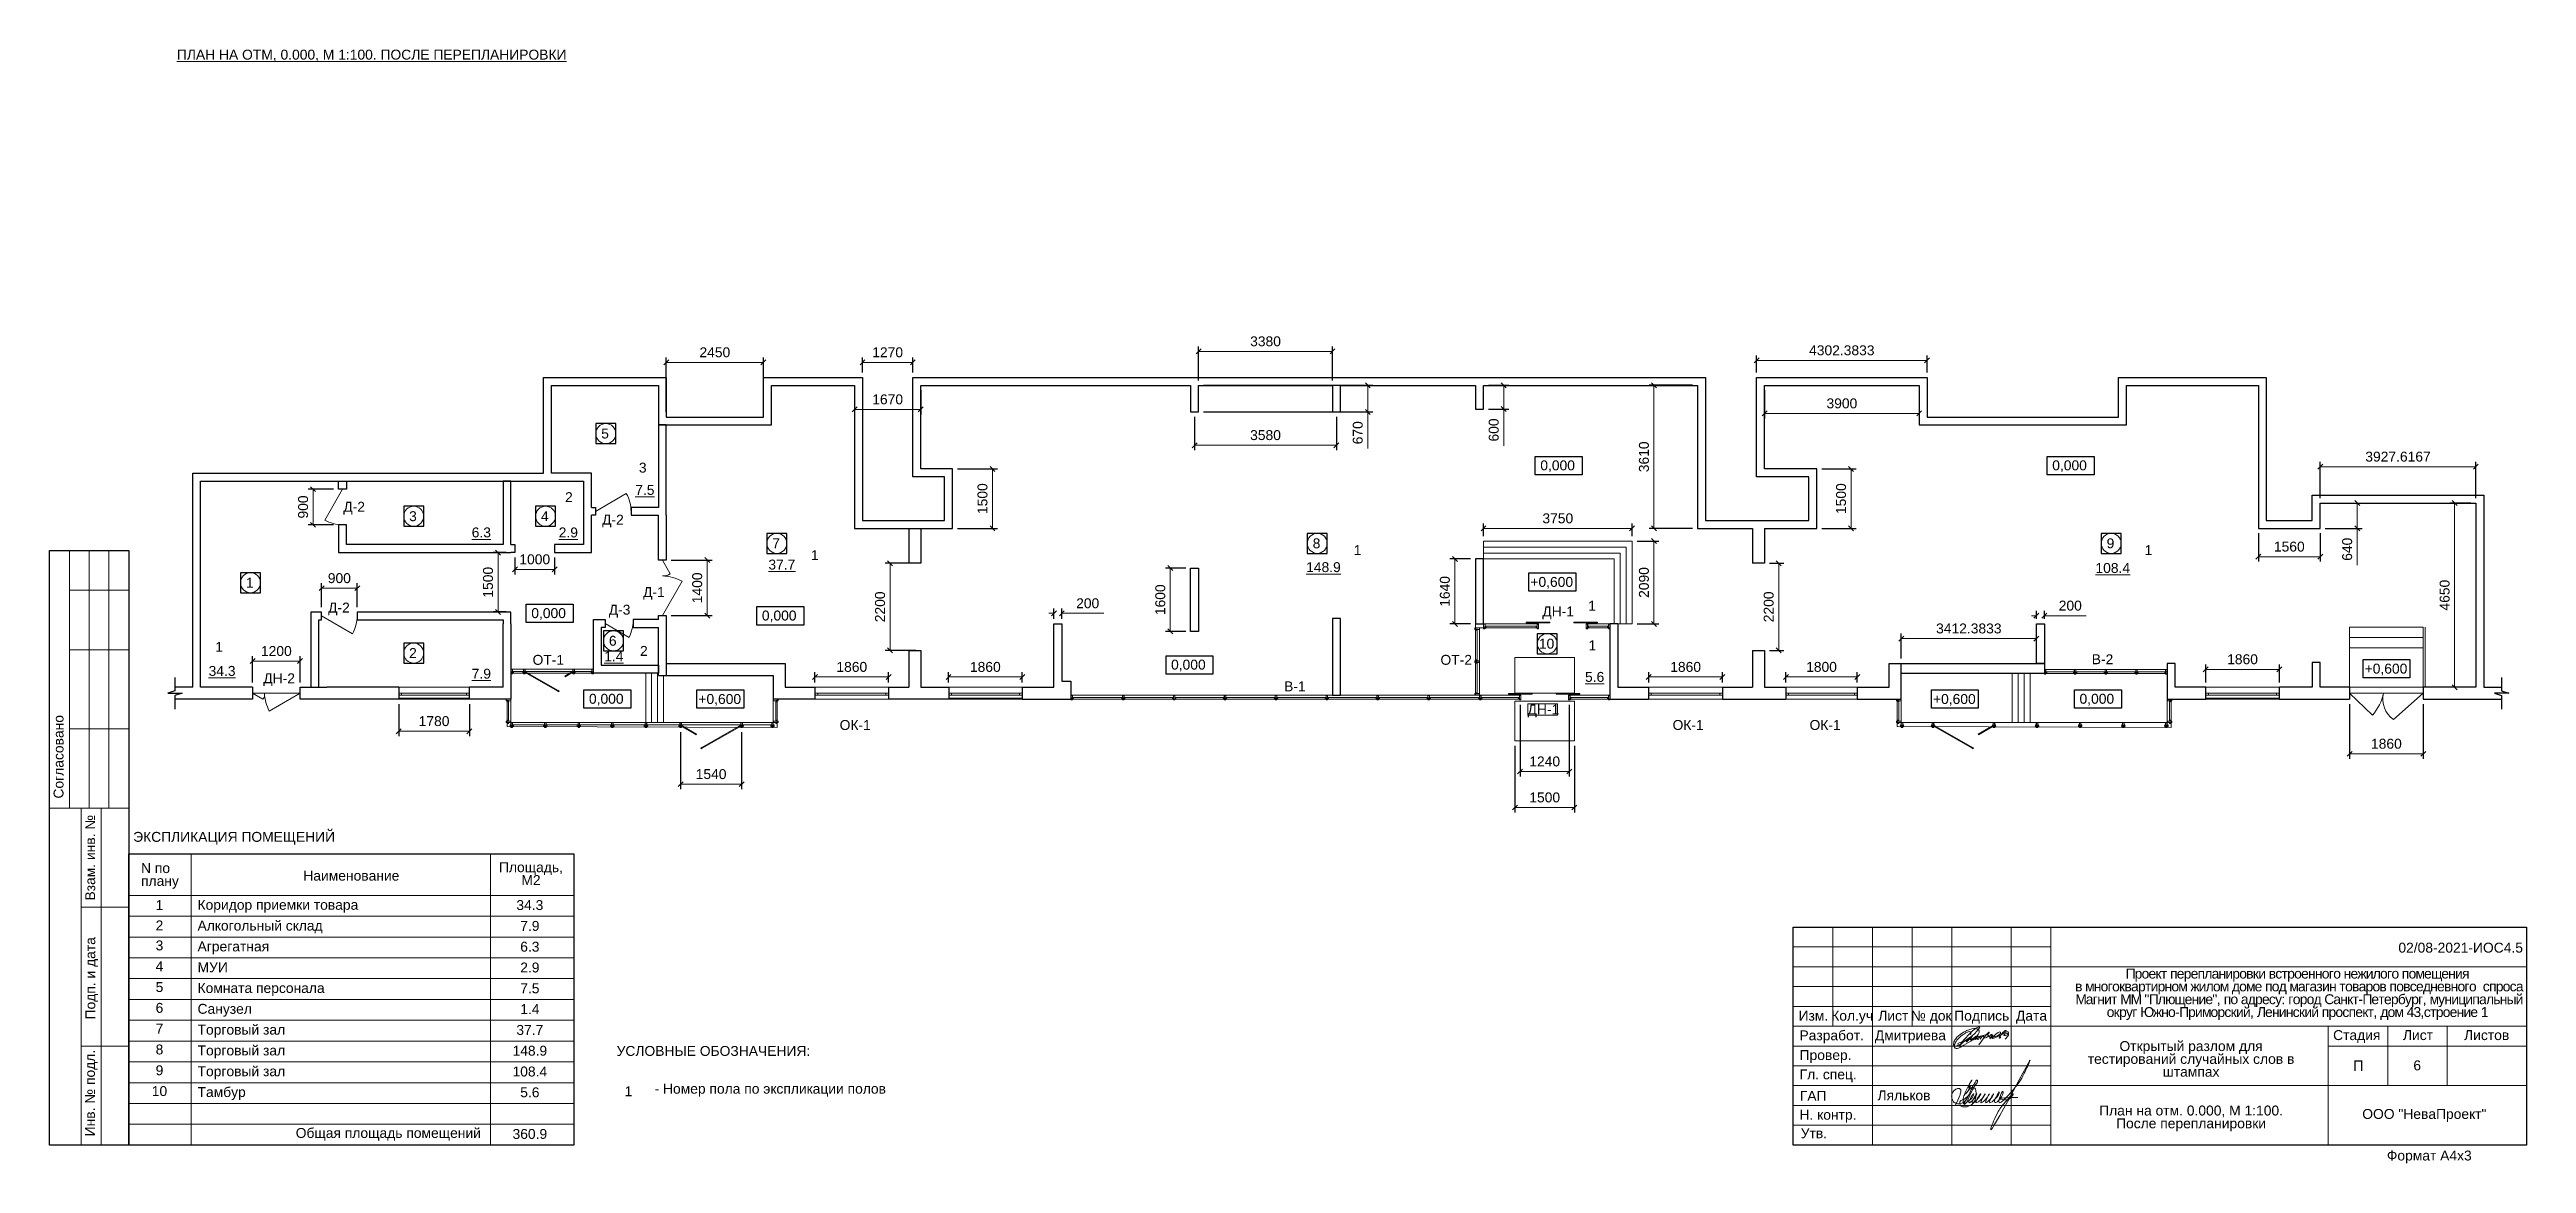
# Model space of a CAD drawing. Header units: metres. Extents: x 0 to 62.5, y -0.5 to 27.6.
import ezdxf
from ezdxf.enums import TextEntityAlignment as Align

# ---------------------------------------------------------------- set-up
doc = ezdxf.new("R2010")
doc.units = ezdxf.units.M
doc.header["$MEASUREMENT"] = 0
for name, color, linetype, lineweight in [('_shtrih', 254, 'Continuous', 0), ('A-03-S-METL', 171, 'Continuous', 15), ('Level 1', 7, 'Continuous', 0), ('Level 50', 7, 'Continuous', 0), ('Level 63', 7, 'Continuous', 0), ('окна', 153, 'Continuous', 18), ('Полы', 12, 'Continuous', 13), ('стена', 7, 'Continuous', 40)]:
    doc.layers.add(name, color=color, linetype=linetype, lineweight=lineweight)
doc.layers.add('YOLO_STAMP', color=1, linetype='Continuous')
doc.layers.add('YOLO_TABLE', color=1, linetype='Continuous')
doc.styles.add('GOST 2.304', font='CS_Gost2304.shx')
doc.styles.get("Standard").update_dxf_attribs({"font": 'CS_Gost2304.shx'})
doc.styles.add('Style-Arial', font='arial.ttf')
doc.linetypes.add('FENCELINE2', pattern='A,6.35,-2.54,[132,ltypeshp.shx,S=2.54,R=0,X=-2.54,Y=0],-2.54,25.4', length=36.83)
doc.dimstyles.get("Standard").update_dxf_attribs({"dimtxt": 0.18, "dimasz": 0.18, "dimexe": 0.18, "dimexo": 0.0625, "dimgap": 0.09, "dimtad": 0, "dimtih": 1, "dimtoh": 1, "dimdec": 4, "dimzin": 0, "dimdsep": 46, "dimtxsty": 'STANDARD', "dimcen": 0.09, "dimadec": 0, "dimazin": 0, "dimtfac": 1, "dimtdec": 4, "dimtofl": 0, "dimtmove": 0, "dimatfit": 3, "dimfxl": 1, "dimtolj": 1, "dimtzin": 0, "dimarcsym": 0})

msp = doc.modelspace()

# ---------------------------------------------------------------- texts
at = {"color": 7, "linetype": 'Continuous', "lineweight": 13, "style": 'Style-Arial'}
for s, p in [('%%UПЛАН НА ОТМ, 0.000, М 1:100. ПОСЛЕ ПЕРЕПЛАНИРОВКИ', (3.21377808, 27.64146683)), ('Общая площадь помещений', (6.21234762, 0.43076533))]:
    msp.add_text(s, height=0.25, dxfattribs=at).set_placement(p, align=Align.TOP_LEFT)
at = {"color": 7, "linetype": 'Continuous', "lineweight": 0, "style": 'Style-Arial'}
for s, p in [('5', (14.01751791, 18.08028399)), ('3', (9.17004643, 15.9948569)), ('4', (12.49773193, 15.9948569)), ('7', (18.332824, 15.31045657)), ('8', (31.97053615, 15.31045657)), ('9', (52.00382286, 15.31045657)), ('1', (5.05282648, 14.31788267)), ('2', (9.17004643, 12.54141891)), ('6', (14.21265493, 12.85078634)), ('10', (37.77448871, 12.77777059)), ('2', (2.77427386, 5.66779583)), ('1', (2.77427386, 6.181256)), ('34.3', (12.11965993, 6.181256)), ('7.9', (12.11965993, 5.656256)), ('3', (2.77427386, 5.16260918)), ('6.3', (12.11965993, 5.131256)), ('4', (2.77427386, 4.63760918)), ('2.9', (12.11965993, 4.606256)), ('5', (2.77427386, 4.11260918)), ('7.5', (12.11965993, 4.081256)), ('6', (2.77427386, 3.58760918)), ('1.4', (12.11965993, 3.556256)), ('8', (2.77427386, 2.53760918)), ('7', (2.77427386, 3.06260918)), ('148.9', (12.11965993, 2.506256)), ('37.7', (12.11965993, 3.031256)), ('9', (2.77427386, 2.01260918)), ('108.4', (12.11965993, 1.981256)), ('10', (2.77427386, 1.48760918)), ('5.6', (12.11965993, 1.456256)), ('360.9', (12.11965993, 0.406256))]:
    msp.add_text(s, height=0.25, dxfattribs=at).set_placement(p, align=Align.TOP_CENTER)
for s, p in [('0,000', (37.61644476, 17.02730529)), ('0,000', (50.53401208, 17.02730529)), ('+0,600', (37.36561229, 14.08602804)), ('0,000', (12.15629802, 13.29874022)), ('0,000', (17.97458803, 13.23763405)), ('0,000', (28.29892115, 11.99957552)), ('+0,600', (58.41658913, 11.89844834)), ('0,000', (13.61124054, 11.13700111)), ('+0,600', (16.37226446, 11.1312635)), ('+0,600', (47.52482844, 11.1312635)), ('0,000', (51.22201636, 11.13700111))]:
    msp.add_text(s, height=0.25, dxfattribs=at).set_placement(p)
at = {"color": 7, "lineweight": 13, "style": 'Style-Arial'}
msp.add_text('ЭКСПЛИКАЦИЯ ПОМЕЩЕНИЙ ', height=0.25, dxfattribs=at).set_placement((4.70502518, 7.77756377), align=Align.MIDDLE_CENTER)
at = {"color": 7, "linetype": 'Continuous', "lineweight": 0, "style": 'Style-Arial'}
for s, p in [('Алкогольный склад', (3.7348005, 5.66319205)), ('Коридор приемки товара', (3.7348005, 6.18819205)), ('Агрегатная', (3.7348005, 5.13819205)), ('МУИ', (3.7348005, 4.61319205)), ('Комната персонала', (3.7348005, 4.08819205)), ('Санузел', (3.7348005, 3.56319205)), ('Торговый зал', (3.7348005, 3.03819205)), ('Торговый зал', (3.7348005, 2.51319205)), ('Торговый зал', (3.7348005, 1.98819205)), ('Тамбур', (3.7348005, 1.46319205))]:
    msp.add_text(s, height=0.25, dxfattribs=at).set_placement(p, align=Align.TOP_LEFT)
at = {"color": 7, "linetype": 'Continuous', "lineweight": 13, "style": 'Style-Arial'}
for s, height, p in [('02/08-2021-ИОС4.5', 0.25, (60.83999376, 5.10681762)), ('П', 0.2625, (58.25626169, 2.13607905))]:
    msp.add_text(s, height=height, dxfattribs=at).set_placement(p, align=Align.TOP_CENTER)
at = {"color": 7, "lineweight": 13, "style": 'Style-Arial'}
for s, p in [('УСЛОВНЫЕ ОБОЗНАЧЕНИЯ:', (14.30870295, 2.50054703)), ('Ляльков', (46.12466845, 1.3781769))]:
    msp.add_text(s, height=0.25, dxfattribs=at).set_placement(p, align=Align.TOP_LEFT)
at = {"color": 7, "linetype": 'Continuous', "lineweight": 13, "char_height": 0.25, "style": 'Style-Arial'}
for s, insert, attachment_point, line_spacing_factor in [('{\\L7.5}', (14.77895632, 16.65686896), 1, 0.6), ('{\\L6.3}', (10.65293467, 15.58452541), 1, 0.6), ('{\\L2.9}', (12.84819691, 15.58452541), 1, 0.6), ('{\\L37.7}', (18.13896275, 14.77410647), 1, 0.6), ('{\\L148.9}', (31.70780687, 14.70912548), 1, 0.6), ('{\\L108.4}', (51.62431943, 14.68783125), 1, 0.6), ('{\\L34.3}', (4.01361159, 12.09045727), 1, 0.6), ('{\\L7.9}', (10.65293467, 12.0194336), 1, 0.6), ('{\\L1.4}', (13.99577138, 12.45702196), 1, 0.6), ('{\\L5.6}', (38.74473558, 11.93903064), 1, 0.6), ('N по \\Pплану', (2.30865961, 6.7904295), 4, 0.776524), ('Наименование', (6.40339914, 6.79655774), 4, 0.6), ('План на отм. 0.000, М 1:100.\\PПосле перепланировки', (54.03709176, 0.67251065), 5, 0.776524)]:
    msp.add_mtext(s, dxfattribs=dict(at, insert=insert, attachment_point=attachment_point, line_spacing_factor=line_spacing_factor))
at = {"color": 7, "linetype": 'Continuous', "lineweight": 0, "char_height": 0.25, "attachment_point": 7, "line_spacing_factor": 0.72}
for s, insert in [('\\fArial|b0|i0|c204204|p39;Д-2', (7.41335227, 15.91061378)), ('\\fArial|b0|i0|c204204|p39;Д-2', (13.942356, 15.58490415)), ('{\\fArial|b0|i0|c204|p39;Д\\fArial|b0|i0|c0|p39;-1}', (14.97730613, 13.75906823)), ('\\fArial|b0|i0|c204204|p39;Д-2', (7.02915818, 13.3665862)), ('\\fArial|b0|i0|c204204|p39;Д-3', (14.11020611, 13.31254122)), ('\\fArial|b0|i0|c204204|p39;ДН-1', (37.66765256, 13.26859894)), ('{\\fArial|b0|i0|c204|p39;ДН\\fArial|b0|i0|c0|p39;-\\fArial|b0|i0|c204|p39;2}', (5.39410533, 11.58133618)), ('\\fArial|b0|i0|c204204|p39;ОТ-1', (12.18874244, 12.11544675)), ('{\\fArial|b0|i0|c204|p39;ОТ\\fArial|b0|i0|c0|p39;-\\fArial|b0|i0|c204|p39;2}', (35.0970783, 12.11609266)), ('{\\fArial|b0|i0|c204|p39;В\\fArial|b0|i0|c0|p39;-1}', (31.15158063, 11.45057841)), ('{\\fArial|b0|i0|c204|p39;ОК\\fArial|b0|i0|c0|p39;-\\fArial|b0|i0|c204|p39;1}', (19.9372222, 10.47239386)), ('\\fArial|b0|i0|c204204|p39;ДН-1', (37.29492167, 10.7956187)), ('{\\fArial|b0|i0|c204|p39;ОК\\fArial|b0|i0|c0|p39;-\\fArial|b0|i0|c204|p39;1}', (40.95412559, 10.47239386)), ('{\\fArial|b0|i0|c204|p39;ОК\\fArial|b0|i0|c0|p39;-\\fArial|b0|i0|c204|p39;1}', (44.41071923, 10.47239386))]:
    msp.add_mtext(s, dxfattribs=dict(at, insert=insert))
at = {"color": 7, "linetype": 'Continuous', "lineweight": 0, "insert": (51.53057563, 12.13417503), "char_height": 0.25, "width": 0.4865813274, "attachment_point": 7, "line_spacing_factor": 0.72}
msp.add_mtext('{\\fArial|b0|i0|c204|p39;В\\fArial|b0|i0|c0|p39;-\\fArial|b0|i0|c204|p39;2}', dxfattribs=at)
at = {"color": 7, "linetype": 'Continuous', "lineweight": 0, "char_height": 0.25, "style": 'Style-Arial'}
for s, insert, attachment_point, line_spacing_factor in [('Площадь,\\PМ2', (12.14842137, 7.13649588), 2, 0.776524), ('- Номер пола по экспликации полов', (15.26640306, 1.546777), 1, 0.6), ('Формат А4х3', (60.04813236, -0.30108777), 5, 1.214483)]:
    msp.add_mtext(s, dxfattribs=dict(at, insert=insert, attachment_point=attachment_point, line_spacing_factor=line_spacing_factor))
at = {"color": 7, "linetype": 'Continuous', "lineweight": 13, "char_height": 0.25, "line_spacing_factor": 0.776524, "style": 'Style-Arial'}
for s, insert, width, attachment_point in [('{\\T0.9;Проект перепланировки встроенного нежилого помещения\\P в многоквартирном жилом доме под магазин товаров повседневного  спроса \\P Магнит ММ "Плющение", по адресу: город Санкт-Петербург, муниципальный \\Pокруг Южно-Приморский, Ленинский проспект, дом 43,строение 1}', (56.71571025, 4.45307207), 13.7464597137, 2), ('Открытый разлом для тестирований случайных слов в штампах', (54.03709176, 2.17251065), 5.4295198503, 5)]:
    msp.add_mtext(s, dxfattribs=dict(at, insert=insert, width=width, attachment_point=attachment_point))
at = {"color": 7, "linetype": 'Continuous', "lineweight": 0, "insert": (59.74393016, 2.00938034), "char_height": 0.25, "width": 0.099886293, "attachment_point": 5, "line_spacing_factor": 0.72, "style": 'GOST 2.304'}
msp.add_mtext('{\\fArial|b0|i0|c204|p39;6}', dxfattribs=at)
at = {"layer": 'Level 1', "color": 7, "linetype": 'Continuous', "lineweight": 0, "style": 'Style-Arial'}
msp.add_text('Дмитриева', height=0.25, dxfattribs=at).set_placement((46.95513115, 2.76890104), align=Align.MIDDLE_CENTER)
at = {"layer": 'Level 63', "color": 7, "linetype": 'Continuous', "lineweight": 0, "style": 'Style-Arial'}
for s, p in [('Согласовано', (0.22734452, 9.79795534)), ('Взам. инв. №', (1.0255553, 7.25213089)), ('Подп. и дата', (1.02917961, 4.20944426)), ('Инв. № подл.', (1.02001816, 1.31243763))]:
    msp.add_text(s, height=0.25002, rotation=90, dxfattribs=at).set_placement(p, align=Align.MIDDLE_CENTER)
for s, p in [('Изм.', (44.50705401, 3.26501305)), ('Кол.уч', (45.48437414, 3.26501305)), ('Лист', (46.52277182, 3.26501305)), ('№ док', (47.48167312, 3.26501305)), ('Подпись', (48.75567245, 3.26501305)), ('Дата', (50.01114957, 3.26501305)), ('Разработ.', (44.96895219, 2.76905074)), ('Стадия', (58.21845092, 2.77501305)), ('Лист', (59.76277182, 2.77501305)), ('Листов', (61.49626287, 2.77501305)), ('Провер.', (44.81431504, 2.27131967)), ('Гл. спец.', (44.8805881, 1.78408987)), ('ГАП', (44.50119968, 1.24258639)), ('Н. контр.', (44.8754872, 0.76501305)), ('Утв.', (44.51953942, 0.29820315))]:
    msp.add_text(s, height=0.25, dxfattribs=at).set_placement(p, align=Align.MIDDLE_CENTER)
at = {"layer": 'Level 63', "color": 7, "linetype": 'Continuous', "lineweight": 0, "insert": (59.92295055, 0.74783522), "char_height": 0.25, "attachment_point": 5, "line_spacing_factor": 0.6, "style": 'GOST 2.304'}
msp.add_mtext('\\fArial|b0|i0|c204204|p39;ООО "НеваПроект"', dxfattribs=at)
at = {"layer": 'Полы', "linetype": 'Continuous', "lineweight": 0, "style": 'Style-Arial'}
for s, p in [('3', (14.96807907, 17.21971962)), ('2', (13.10574613, 16.47507931)), ('1', (19.30853744, 15.01070745)), ('1', (33.00530649, 15.13880818)), ('1', (52.96212045, 15.13880818)), ('1', (38.92080515, 13.73472453)), ('1', (4.28037096, 12.69775966)), ('2', (14.99628967, 12.59519336)), ('1', (38.92888999, 12.73573344)), ('1', (14.60699193, 1.48281809))]:
    msp.add_text(s, height=0.25, dxfattribs=at).set_placement(p, align=Align.TOP_CENTER)

# ---------------------------------------------------------------- blocks, each defined once
blk = doc.blocks.new('stoyka_R')
at = {"color": 0, "linetype": 'ByBlock', "lineweight": 0}
for points in [[(-35, 97), (-36, 97), (-36, 96), (-36, 96), (-36, 95), (-34, 94, -0.278117), (-34, 93, -0.298632), (-34, 93), (-37, 92, -1.227062), (-37, 93), (-35, 94), (-37, 94), (-38, 94), (-40, 94), (-45, 92, -1.262793), (-45, 93), (-41, 96), (-40, 96), (-40, 95, 0.414214), (-40, 95), (-38, 95, 0.414214), (-38, 95), (-38, 96), (-38, 96), (-38, 97), (-39, 97, -0.954089), (-39, 97), (-38, 99), (-36, 99), (-34, 97, -0.954089)], [(-35, 82), (-36, 82), (-36, 83), (-36, 83), (-36, 84), (-34, 85, 0.278117), (-34, 86, 0.298632), (-34, 86), (-37, 87, 1.227062), (-37, 86), (-35, 86), (-37, 85), (-38, 86), (-40, 86), (-45, 87, 1.262793), (-45, 86), (-41, 83), (-40, 83), (-40, 84, -0.414214), (-40, 85), (-38, 85, -0.414214), (-38, 84), (-38, 83), (-38, 83), (-38, 82), (-39, 82, 0.954089), (-39, 82), (-38, 80), (-36, 80), (-34, 82, 0.954089)], [(35, 97), (36, 97), (36, 96), (36, 96), (36, 95), (34, 94, 0.278117), (33, 93, 0.298632), (34, 93), (37, 92, 1.227062), (37, 93), (35, 94), (37, 94), (38, 94), (40, 94), (45, 92, 1.262793), (45, 93), (41, 96), (40, 96), (40, 95, -0.414214), (39, 95), (38, 95, -0.414214), (38, 95), (38, 96), (37, 96), (37, 97), (39, 97, 0.954089), (39, 97), (37, 99), (36, 99), (34, 97, 0.954089)], [(35, 82), (36, 82), (36, 83), (36, 83), (36, 84), (34, 85, -0.278117), (33, 86, -0.298632), (34, 86), (37, 87, -1.227062), (37, 86), (35, 86), (37, 85), (38, 86), (40, 86), (45, 87, -1.262793), (45, 86), (41, 83), (40, 83), (40, 84, 0.414214), (39, 85), (38, 85, 0.414214), (38, 84), (38, 83), (37, 83), (37, 82), (39, 82, -0.954089), (39, 82), (37, 80), (36, 80), (34, 82, -0.954089)]]:
    blk.add_lwpolyline(points, format="xyb", close=True, dxfattribs=at)
at = {"color": 0, "linetype": 'ByBlock', "lineweight": -2}
for points in [[(-20, 63), (-20, 0), (20, 0), (20, 63), (19, 64, 0.580174), (18, 63), (18, 61), (15, 61), (15, 69), (14, 70), (15, 70), (15, 79), (18, 79), (18, 77, 0.580174), (19, 77), (20, 77), (20, 81), (15, 81), (15, 98), (33, 98), (33, 96), (32, 96, 0.414214), (31, 96), (31, 95), (35, 95, 0.414214), (35, 95), (35, 96), (35, 96), (35, 99), (39, 99), (39, 96), (38, 96), (38, 95, 0.414214), (38, 95), (39, 95, 0.414214), (40, 95), (40, 99, 0.414214), (39, 100), (20, 100), (20, 120), (-20, 120), (-20, 100), (-40, 100, 0.414214), (-40, 99), (-40, 95, 0.414214), (-40, 95), (-38, 95, 0.414214), (-38, 95), (-38, 96), (-39, 96), (-39, 99), (-35, 99), (-35, 96), (-35, 96), (-35, 95, 0.414214), (-35, 95), (-32, 95), (-32, 96, 0.414214), (-32, 96), (-34, 96), (-34, 98), (-15, 98), (-15, 81), (-20, 81), (-20, 77), (-19, 77, 0.580174), (-18, 77), (-18, 79), (-15, 79), (-15, 70), (-15, 70), (-15, 69), (-15, 61), (-18, 61), (-18, 63, 0.580174), (-19, 64)], [(-39, 79), (-30, 79), (-22, 76), (-16, 76, 0.414214), (-15, 76), (-15, 76, 0.23461), (-15, 77), (-16, 77, 0.303619), (-17, 77), (-18, 77), (-22, 77), (-30, 80), (-34, 80), (-34, 83), (-34, 84), (-35, 84), (-35, 83), (-35, 83), (-35, 80), (-39, 80), (-39, 83), (-38, 83), (-38, 84), (-40, 84), (-40, 60), (-20, 60), (-20, 61), (-22, 61), (-22, 64), (-18, 64), (-16, 62, 0.979824), (-16, 63), (-18, 65), (-23, 65), (-23, 61), (-39, 61), (-39, 79)], [(39, 79), (30, 79), (22, 76), (16, 76, -0.414214), (15, 76), (15, 76, -0.23461), (15, 77), (16, 77, -0.303619), (17, 77), (18, 77), (22, 77), (30, 80), (33, 80), (33, 83), (33, 84), (35, 84), (35, 83), (34, 83), (34, 80), (39, 80), (39, 83), (38, 83), (38, 84), (40, 84), (40, 60), (20, 60), (20, 61), (22, 61), (22, 64), (18, 64), (16, 62, -0.979824), (16, 63), (18, 65), (23, 65), (23, 61), (39, 61), (39, 79)]]:
    blk.add_lwpolyline(points, format="xyb", close=True, dxfattribs=at)
at = {"lineweight": 0}
for points in [[(-37, 92), (-25, 92)], [(-37, 87), (-25, 87)], [(37, 92), (25, 92)], [(37, 87), (25, 87)]]:
    blk.add_lwpolyline(points, dxfattribs=at)
for points in [[(-25, 83), (-15, 83), (-15, 95), (-25, 95)], [(25, 83), (15, 83), (15, 95), (25, 95)]]:
    blk.add_lwpolyline(points, close=True, dxfattribs=at)
at = {"color": 0, "linetype": 'ByBlock', "lineweight": -2}
blk.add_lwpolyline([(18, 59), (18, 3), (-18, 3), (-18, 59), (-13, 59), (-13, 100), (-18, 100), (-18, 118), (18, 118), (18, 100), (13, 100), (13, 59)], close=True, dxfattribs=at)
blk = doc.blocks.new('_Oblique')
at = {"color": 0, "linetype": 'ByBlock', "lineweight": -2}
blk.add_line((0.5, 0.5), (-0.5, -0.5), dxfattribs=at)
blk = doc.blocks.new('*D55')
at = {"color": 0, "lineweight": -2, "transparency": 16777216}
for p, q in [((7.168, 16.552), (6.526, 16.552)), ((7.168, 15.652), (6.526, 15.652))]:
    blk.add_line(p, q, dxfattribs=at)
at = {"color": 5, "lineweight": 0, "transparency": 16777216}
blk.add_line((6.651, 16.552), (6.651, 15.652), dxfattribs=at)
at = {"layer": 'Defpoints', "color": 0, "transparency": 16777216}
for p in [(7.293, 16.552), (6.651, 15.652), (7.293, 15.652)]:
    blk.add_point(p, dxfattribs=at)
at = {"color": 5, "lineweight": 0, "transparency": 16777216, "xscale": 0.125, "yscale": 0.125, "zscale": 0.125}
for p, rotation in [((6.651, 16.552), 90), ((6.651, 15.652), 270)]:
    blk.add_blockref('_Oblique', p, dxfattribs=dict(at, rotation=rotation))
at = {"color": 0, "transparency": 16777216, "insert": (6.399, 16.102), "char_height": 0.25, "attachment_point": 5, "rotation": 90, "style": 'Style-Arial'}
blk.add_mtext('900', dxfattribs=at)
blk = doc.blocks.new('TerminatorOpen')
at = {"color": 0, "linetype": 'ByBlock', "lineweight": -2}
for q in [(-1, 0.5), (-1, 0), (-1, -0.5)]:
    blk.add_line((0, 0), q, dxfattribs=at)
blk = doc.blocks.new('*D56')
at = {"color": 0, "lineweight": -2, "transparency": 16777216}
for p, q in [((6.863, 13.577), (6.863, 14.178)), ((7.763, 13.577), (7.763, 14.178))]:
    blk.add_line(p, q, dxfattribs=at)
at = {"color": 5, "lineweight": 0, "transparency": 16777216}
blk.add_line((6.863, 14.053), (7.763, 14.053), dxfattribs=at)
at = {"layer": 'Defpoints', "color": 0, "transparency": 16777216}
for p in [(7.763, 14.053), (6.863, 13.452), (7.763, 13.452)]:
    blk.add_point(p, dxfattribs=at)
at = {"color": 5, "lineweight": 0, "transparency": 16777216, "xscale": 0.125, "yscale": 0.125, "zscale": 0.125, "rotation": 180}
blk.add_blockref('_Oblique', (6.863, 14.053), dxfattribs=at)
at = {"color": 5, "lineweight": 0, "transparency": 16777216, "xscale": 0.125, "yscale": 0.125, "zscale": 0.125}
blk.add_blockref('_Oblique', (7.763, 14.053), dxfattribs=at)
at = {"color": 0, "transparency": 16777216, "insert": (7.313, 14.305), "char_height": 0.25, "attachment_point": 5, "style": 'Style-Arial'}
blk.add_mtext('900', dxfattribs=at)
blk = doc.blocks.new('*D57')
at = {"color": 0, "lineweight": -2, "transparency": 16777216}
for p, q in [((11.518, 14.952), (11.192, 14.952)), ((11.518, 13.452), (11.192, 13.452))]:
    blk.add_line(p, q, dxfattribs=at)
at = {"color": 5, "lineweight": 0, "transparency": 16777216}
blk.add_line((11.317, 14.952), (11.317, 13.452), dxfattribs=at)
at = {"layer": 'Defpoints', "color": 0, "transparency": 16777216}
for p in [(11.643, 14.952), (11.317, 13.452), (11.643, 13.452)]:
    blk.add_point(p, dxfattribs=at)
at = {"color": 5, "lineweight": 0, "transparency": 16777216, "xscale": 0.125, "yscale": 0.125, "zscale": 0.125}
for p, rotation in [((11.317, 14.952), 90), ((11.317, 13.452), 270)]:
    blk.add_blockref('_Oblique', p, dxfattribs=dict(at, rotation=rotation))
at = {"color": 0, "transparency": 16777216, "insert": (11.065, 14.202), "char_height": 0.25, "attachment_point": 5, "rotation": 90, "style": 'Style-Arial'}
blk.add_mtext('1500', dxfattribs=at)
blk = doc.blocks.new('*D58')
at = {"color": 0, "lineweight": -2, "transparency": 16777216}
for p, q in [((11.743, 14.827), (11.743, 14.402)), ((12.743, 14.827), (12.743, 14.402))]:
    blk.add_line(p, q, dxfattribs=at)
at = {"color": 5, "lineweight": 0, "transparency": 16777216}
blk.add_line((11.743, 14.527), (12.743, 14.527), dxfattribs=at)
at = {"layer": 'Defpoints', "color": 0, "transparency": 16777216}
for p in [(11.743, 14.952), (12.743, 14.952), (12.743, 14.527)]:
    blk.add_point(p, dxfattribs=at)
at = {"color": 5, "lineweight": 0, "transparency": 16777216, "xscale": 0.125, "yscale": 0.125, "zscale": 0.125, "rotation": 180}
blk.add_blockref('_Oblique', (11.743, 14.527), dxfattribs=at)
at = {"color": 5, "lineweight": 0, "transparency": 16777216, "xscale": 0.125, "yscale": 0.125, "zscale": 0.125}
blk.add_blockref('_Oblique', (12.743, 14.527), dxfattribs=at)
at = {"color": 0, "transparency": 16777216, "insert": (12.243, 14.78), "char_height": 0.25, "attachment_point": 5, "style": 'Style-Arial'}
blk.add_mtext('1000', dxfattribs=at)
blk = doc.blocks.new('*D59')
at = {"color": 0, "lineweight": -2, "transparency": 16777216}
for p, q in [((15.688, 14.761), (16.721, 14.761)), ((15.688, 13.361), (16.721, 13.361))]:
    blk.add_line(p, q, dxfattribs=at)
at = {"color": 5, "lineweight": 0, "transparency": 16777216}
blk.add_line((16.596, 14.761), (16.596, 13.361), dxfattribs=at)
at = {"layer": 'Defpoints', "color": 0, "transparency": 16777216}
for p in [(15.563, 14.761), (15.563, 13.361), (16.596, 13.361)]:
    blk.add_point(p, dxfattribs=at)
at = {"color": 5, "lineweight": 0, "transparency": 16777216, "xscale": 0.125, "yscale": 0.125, "zscale": 0.125}
for p, rotation in [((16.596, 14.761), 90), ((16.596, 13.361), 270)]:
    blk.add_blockref('_Oblique', p, dxfattribs=dict(at, rotation=rotation))
at = {"color": 0, "transparency": 16777216, "insert": (16.343, 14.061), "char_height": 0.25, "attachment_point": 5, "rotation": 90, "style": 'Style-Arial'}
blk.add_mtext('1400', dxfattribs=at)
blk = doc.blocks.new('*D60')
at = {"color": 0, "lineweight": -2, "transparency": 16777216}
for p, q in [((19.313, 11.677), (19.313, 11.937)), ((21.173, 11.677), (21.173, 11.937))]:
    blk.add_line(p, q, dxfattribs=at)
at = {"color": 5, "lineweight": 0, "transparency": 16777216}
blk.add_line((19.313, 11.812), (21.173, 11.812), dxfattribs=at)
at = {"layer": 'Defpoints', "color": 0, "transparency": 16777216}
for p in [(19.313, 11.552), (21.173, 11.812), (21.173, 11.552)]:
    blk.add_point(p, dxfattribs=at)
at = {"color": 5, "lineweight": 0, "transparency": 16777216, "xscale": 0.125, "yscale": 0.125, "zscale": 0.125, "rotation": 180}
blk.add_blockref('_Oblique', (19.313, 11.812), dxfattribs=at)
at = {"color": 5, "lineweight": 0, "transparency": 16777216, "xscale": 0.125, "yscale": 0.125, "zscale": 0.125}
blk.add_blockref('_Oblique', (21.173, 11.812), dxfattribs=at)
at = {"color": 0, "transparency": 16777216, "insert": (20.243, 12.065), "char_height": 0.25, "attachment_point": 5, "style": 'Style-Arial'}
blk.add_mtext('1860', dxfattribs=at)
blk = doc.blocks.new('*D61')
at = {"color": 0, "lineweight": -2, "transparency": 16777216}
for p, q in [((22.683, 11.677), (22.683, 11.937)), ((24.543, 11.677), (24.543, 11.937))]:
    blk.add_line(p, q, dxfattribs=at)
at = {"color": 5, "lineweight": 0, "transparency": 16777216}
blk.add_line((22.683, 11.812), (24.543, 11.812), dxfattribs=at)
at = {"layer": 'Defpoints', "color": 0, "transparency": 16777216}
for p in [(22.683, 11.552), (24.543, 11.812), (24.543, 11.552)]:
    blk.add_point(p, dxfattribs=at)
at = {"color": 5, "lineweight": 0, "transparency": 16777216, "xscale": 0.125, "yscale": 0.125, "zscale": 0.125, "rotation": 180}
blk.add_blockref('_Oblique', (22.683, 11.812), dxfattribs=at)
at = {"color": 5, "lineweight": 0, "transparency": 16777216, "xscale": 0.125, "yscale": 0.125, "zscale": 0.125}
blk.add_blockref('_Oblique', (24.543, 11.812), dxfattribs=at)
at = {"color": 0, "transparency": 16777216, "insert": (23.613, 12.065), "char_height": 0.25, "attachment_point": 5, "style": 'Style-Arial'}
blk.add_mtext('1860', dxfattribs=at)
blk = doc.blocks.new('*D62')
at = {"color": 0, "lineweight": -2, "transparency": 16777216}
for p, q in [((43.813, 11.677), (43.813, 11.937)), ((45.613, 11.677), (45.613, 11.937))]:
    blk.add_line(p, q, dxfattribs=at)
at = {"color": 5, "lineweight": 0, "transparency": 16777216}
blk.add_line((43.813, 11.812), (45.613, 11.812), dxfattribs=at)
at = {"layer": 'Defpoints', "color": 0, "transparency": 16777216}
for p in [(43.813, 11.552), (45.613, 11.812), (45.613, 11.552)]:
    blk.add_point(p, dxfattribs=at)
at = {"color": 5, "lineweight": 0, "transparency": 16777216, "xscale": 0.125, "yscale": 0.125, "zscale": 0.125, "rotation": 180}
blk.add_blockref('_Oblique', (43.813, 11.812), dxfattribs=at)
at = {"color": 5, "lineweight": 0, "transparency": 16777216, "xscale": 0.125, "yscale": 0.125, "zscale": 0.125}
blk.add_blockref('_Oblique', (45.613, 11.812), dxfattribs=at)
at = {"color": 0, "transparency": 16777216, "insert": (44.713, 12.065), "char_height": 0.25, "attachment_point": 5, "style": 'Style-Arial'}
blk.add_mtext('1800', dxfattribs=at)
blk = doc.blocks.new('*D63')
at = {"color": 0, "lineweight": -2, "transparency": 16777216}
for p, q in [((40.353, 11.676), (40.353, 11.937)), ((42.213, 11.676), (42.213, 11.937))]:
    blk.add_line(p, q, dxfattribs=at)
at = {"color": 5, "lineweight": 0, "transparency": 16777216}
blk.add_line((40.353, 11.812), (42.213, 11.812), dxfattribs=at)
at = {"layer": 'Defpoints', "color": 0, "transparency": 16777216}
for p in [(40.353, 11.551), (42.213, 11.812), (42.213, 11.551)]:
    blk.add_point(p, dxfattribs=at)
at = {"color": 5, "lineweight": 0, "transparency": 16777216, "xscale": 0.125, "yscale": 0.125, "zscale": 0.125, "rotation": 180}
blk.add_blockref('_Oblique', (40.353, 11.812), dxfattribs=at)
at = {"color": 5, "lineweight": 0, "transparency": 16777216, "xscale": 0.125, "yscale": 0.125, "zscale": 0.125}
blk.add_blockref('_Oblique', (42.213, 11.812), dxfattribs=at)
at = {"color": 0, "transparency": 16777216, "insert": (41.283, 12.065), "char_height": 0.25, "attachment_point": 5, "style": 'Style-Arial'}
blk.add_mtext('1860', dxfattribs=at)
blk = doc.blocks.new('*D64')
at = {"color": 0, "lineweight": -2, "transparency": 16777216}
for p, q in [((54.406, 11.677), (54.406, 12.13)), ((56.266, 11.677), (56.266, 12.13))]:
    blk.add_line(p, q, dxfattribs=at)
at = {"color": 5, "lineweight": 0, "transparency": 16777216}
blk.add_line((54.406, 12.005), (56.266, 12.005), dxfattribs=at)
at = {"layer": 'Defpoints', "color": 0, "transparency": 16777216}
for p in [(56.266, 12.005), (54.406, 11.552), (56.266, 11.552)]:
    blk.add_point(p, dxfattribs=at)
at = {"color": 5, "lineweight": 0, "transparency": 16777216, "xscale": 0.125, "yscale": 0.125, "zscale": 0.125, "rotation": 180}
blk.add_blockref('_Oblique', (54.406, 12.005), dxfattribs=at)
at = {"color": 5, "lineweight": 0, "transparency": 16777216, "xscale": 0.125, "yscale": 0.125, "zscale": 0.125}
blk.add_blockref('_Oblique', (56.266, 12.005), dxfattribs=at)
at = {"color": 0, "transparency": 16777216, "insert": (55.336, 12.258), "char_height": 0.25, "attachment_point": 5, "style": 'Style-Arial'}
blk.add_mtext('1860', dxfattribs=at)
blk = doc.blocks.new('*D65')
at = {"color": 0, "lineweight": -2, "transparency": 16777216}
for p, q in [((55.736, 15.437), (55.736, 14.723)), ((57.296, 15.437), (57.296, 14.723))]:
    blk.add_line(p, q, dxfattribs=at)
at = {"color": 5, "lineweight": 0, "transparency": 16777216}
blk.add_line((55.736, 14.848), (57.296, 14.848), dxfattribs=at)
at = {"layer": 'Defpoints', "color": 0, "transparency": 16777216}
for p in [(55.736, 15.562), (57.296, 15.562), (57.296, 14.848)]:
    blk.add_point(p, dxfattribs=at)
at = {"color": 5, "lineweight": 0, "transparency": 16777216, "xscale": 0.125, "yscale": 0.125, "zscale": 0.125, "rotation": 180}
blk.add_blockref('_Oblique', (55.736, 14.848), dxfattribs=at)
at = {"color": 5, "lineweight": 0, "transparency": 16777216, "xscale": 0.125, "yscale": 0.125, "zscale": 0.125}
blk.add_blockref('_Oblique', (57.296, 14.848), dxfattribs=at)
at = {"color": 0, "transparency": 16777216, "insert": (56.516, 15.101), "char_height": 0.25, "attachment_point": 5, "style": 'Style-Arial'}
blk.add_mtext('1560', dxfattribs=at)
blk = doc.blocks.new('*D66')
at = {"color": 0, "lineweight": -2, "transparency": 16777216}
for p, q in [((57.421, 16.202), (58.355, 16.202)), ((57.421, 15.562), (58.355, 15.562))]:
    blk.add_line(p, q, dxfattribs=at)
at = {"color": 5, "lineweight": 0, "transparency": 16777216}
for p, q in [((58.23, 16.202), (58.23, 15.562)), ((58.23, 15.562), (58.23, 14.634))]:
    blk.add_line(p, q, dxfattribs=at)
at = {"layer": 'Defpoints', "color": 0, "transparency": 16777216}
for p in [(57.296, 16.202), (57.296, 15.562), (58.23, 15.562)]:
    blk.add_point(p, dxfattribs=at)
at = {"color": 5, "lineweight": 0, "transparency": 16777216, "xscale": 0.125, "yscale": 0.125, "zscale": 0.125}
for p, rotation in [((58.23, 16.202), 90), ((58.23, 15.562), 270)]:
    blk.add_blockref('_Oblique', p, dxfattribs=dict(at, rotation=rotation))
at = {"color": 0, "transparency": 16777216, "insert": (57.977, 15.035), "char_height": 0.25, "attachment_point": 5, "rotation": 90, "style": 'Style-Arial'}
blk.add_mtext('640', dxfattribs=at)
blk = doc.blocks.new('*D67')
at = {"color": 0, "lineweight": -2, "transparency": 16777216}
for p, q in [((57.296, 16.327), (57.296, 17.243)), ((61.223, 16.327), (61.223, 17.243))]:
    blk.add_line(p, q, dxfattribs=at)
at = {"color": 5, "lineweight": 0, "transparency": 16777216}
blk.add_line((57.296, 17.118), (61.223, 17.118), dxfattribs=at)
at = {"layer": 'Defpoints', "color": 0, "transparency": 16777216}
for p in [(61.223, 17.118), (57.296, 16.202), (61.223, 16.202)]:
    blk.add_point(p, dxfattribs=at)
at = {"color": 5, "lineweight": 0, "transparency": 16777216, "xscale": 0.125, "yscale": 0.125, "zscale": 0.125, "rotation": 180}
blk.add_blockref('_Oblique', (57.296, 17.118), dxfattribs=at)
at = {"color": 5, "lineweight": 0, "transparency": 16777216, "xscale": 0.125, "yscale": 0.125, "zscale": 0.125}
blk.add_blockref('_Oblique', (61.223, 17.118), dxfattribs=at)
at = {"color": 0, "transparency": 16777216, "insert": (59.259, 17.371), "char_height": 0.25, "attachment_point": 5, "style": 'Style-Arial'}
blk.add_mtext('3927.6167', dxfattribs=at)
blk = doc.blocks.new('*D68')
at = {"color": 0, "lineweight": -2, "transparency": 16777216}
for p, q in [((61.098, 16.202), (60.563, 16.202)), ((61.098, 11.552), (60.563, 11.552))]:
    blk.add_line(p, q, dxfattribs=at)
at = {"color": 5, "lineweight": 0, "transparency": 16777216}
blk.add_line((60.688, 16.202), (60.688, 11.552), dxfattribs=at)
at = {"layer": 'Defpoints', "color": 0, "transparency": 16777216}
for p in [(61.223, 16.202), (60.688, 11.552), (61.223, 11.552)]:
    blk.add_point(p, dxfattribs=at)
at = {"color": 5, "lineweight": 0, "transparency": 16777216, "xscale": 0.125, "yscale": 0.125, "zscale": 0.125}
for p, rotation in [((60.688, 16.202), 90), ((60.688, 11.552), 270)]:
    blk.add_blockref('_Oblique', p, dxfattribs=dict(at, rotation=rotation))
at = {"color": 0, "transparency": 16777216, "insert": (60.436, 13.877), "char_height": 0.25, "attachment_point": 5, "rotation": 90, "style": 'Style-Arial'}
blk.add_mtext('4650', dxfattribs=at)
blk = doc.blocks.new('*D69')
at = {"color": 0, "lineweight": -2, "transparency": 16777216}
for p, q in [((43.398, 14.682), (43.758, 14.682)), ((43.398, 12.482), (43.758, 12.482))]:
    blk.add_line(p, q, dxfattribs=at)
at = {"color": 5, "lineweight": 0, "transparency": 16777216}
blk.add_line((43.633, 14.682), (43.633, 12.482), dxfattribs=at)
at = {"layer": 'Defpoints', "color": 0, "transparency": 16777216}
for p in [(43.273, 14.682), (43.273, 12.482), (43.633, 12.482)]:
    blk.add_point(p, dxfattribs=at)
at = {"color": 5, "lineweight": 0, "transparency": 16777216, "xscale": 0.125, "yscale": 0.125, "zscale": 0.125}
for p, rotation in [((43.633, 14.682), 90), ((43.633, 12.482), 270)]:
    blk.add_blockref('_Oblique', p, dxfattribs=dict(at, rotation=rotation))
at = {"color": 0, "transparency": 16777216, "insert": (43.38, 13.582), "char_height": 0.25, "attachment_point": 5, "rotation": 90, "style": 'Style-Arial'}
blk.add_mtext('2200', dxfattribs=at)
blk = doc.blocks.new('*D70')
at = {"color": 0, "lineweight": -2, "transparency": 16777216}
for p, q in [((35.858, 14.791), (35.337, 14.791)), ((35.858, 13.151), (35.337, 13.151))]:
    blk.add_line(p, q, dxfattribs=at)
at = {"color": 5, "lineweight": 0, "transparency": 16777216}
blk.add_line((35.462, 14.791), (35.462, 13.151), dxfattribs=at)
at = {"layer": 'Defpoints', "color": 0, "transparency": 16777216}
for p in [(35.983, 14.791), (35.462, 13.151), (35.983, 13.151)]:
    blk.add_point(p, dxfattribs=at)
at = {"color": 5, "lineweight": 0, "transparency": 16777216, "xscale": 0.125, "yscale": 0.125, "zscale": 0.125}
for p, rotation in [((35.462, 14.791), 90), ((35.462, 13.151), 270)]:
    blk.add_blockref('_Oblique', p, dxfattribs=dict(at, rotation=rotation))
at = {"color": 0, "transparency": 16777216, "insert": (35.209, 13.971), "char_height": 0.25, "attachment_point": 5, "rotation": 90, "style": 'Style-Arial'}
blk.add_mtext('1640', dxfattribs=at)
blk = doc.blocks.new('*D71')
at = {"color": 0, "lineweight": -2, "transparency": 16777216}
for p, q in [((28.668, 14.561), (28.155, 14.561)), ((28.668, 12.961), (28.155, 12.961))]:
    blk.add_line(p, q, dxfattribs=at)
at = {"color": 5, "lineweight": 0, "transparency": 16777216}
blk.add_line((28.28, 14.561), (28.28, 12.961), dxfattribs=at)
at = {"layer": 'Defpoints', "color": 0, "transparency": 16777216}
for p in [(28.793, 14.561), (28.28, 12.961), (28.793, 12.961)]:
    blk.add_point(p, dxfattribs=at)
at = {"color": 5, "lineweight": 0, "transparency": 16777216, "xscale": 0.125, "yscale": 0.125, "zscale": 0.125}
for p, rotation in [((28.28, 14.561), 90), ((28.28, 12.961), 270)]:
    blk.add_blockref('_Oblique', p, dxfattribs=dict(at, rotation=rotation))
at = {"color": 0, "transparency": 16777216, "insert": (28.028, 13.761), "char_height": 0.25, "attachment_point": 5, "rotation": 90, "style": 'Style-Arial'}
blk.add_mtext('1600', dxfattribs=at)
blk = doc.blocks.new('*D72')
at = {"color": 0, "lineweight": -2, "transparency": 16777216}
for p, q in [((28.893, 18.377), (28.893, 17.536)), ((32.473, 18.377), (32.473, 17.536))]:
    blk.add_line(p, q, dxfattribs=at)
at = {"color": 5, "lineweight": 0, "transparency": 16777216}
blk.add_line((28.893, 17.661), (32.473, 17.661), dxfattribs=at)
at = {"layer": 'Defpoints', "color": 0, "transparency": 16777216}
for p in [(28.893, 18.502), (32.473, 18.502), (32.473, 17.661)]:
    blk.add_point(p, dxfattribs=at)
at = {"color": 5, "lineweight": 0, "transparency": 16777216, "xscale": 0.125, "yscale": 0.125, "zscale": 0.125, "rotation": 180}
blk.add_blockref('_Oblique', (28.893, 17.661), dxfattribs=at)
at = {"color": 5, "lineweight": 0, "transparency": 16777216, "xscale": 0.125, "yscale": 0.125, "zscale": 0.125}
blk.add_blockref('_Oblique', (32.473, 17.661), dxfattribs=at)
at = {"color": 0, "transparency": 16777216, "insert": (30.683, 17.914), "char_height": 0.25, "attachment_point": 5, "style": 'Style-Arial'}
blk.add_mtext('3580', dxfattribs=at)
blk = doc.blocks.new('*D73')
at = {"color": 0, "lineweight": -2, "transparency": 16777216}
for p, q in [((28.993, 19.297), (28.993, 20.153)), ((32.373, 19.297), (32.373, 20.153))]:
    blk.add_line(p, q, dxfattribs=at)
at = {"color": 5, "lineweight": 0, "transparency": 16777216}
blk.add_line((28.993, 20.028), (32.373, 20.028), dxfattribs=at)
at = {"layer": 'Defpoints', "color": 0, "transparency": 16777216}
for p in [(32.373, 20.028), (28.993, 19.172), (32.373, 19.172)]:
    blk.add_point(p, dxfattribs=at)
at = {"color": 5, "lineweight": 0, "transparency": 16777216, "xscale": 0.125, "yscale": 0.125, "zscale": 0.125, "rotation": 180}
blk.add_blockref('_Oblique', (28.993, 20.028), dxfattribs=at)
at = {"color": 5, "lineweight": 0, "transparency": 16777216, "xscale": 0.125, "yscale": 0.125, "zscale": 0.125}
blk.add_blockref('_Oblique', (32.373, 20.028), dxfattribs=at)
at = {"color": 0, "transparency": 16777216, "insert": (30.683, 20.281), "char_height": 0.25, "attachment_point": 5, "style": 'Style-Arial'}
blk.add_mtext('3380', dxfattribs=at)
blk = doc.blocks.new('*D74')
at = {"color": 0, "lineweight": -2, "transparency": 16777216}
for p, q in [((29.118, 19.172), (33.389, 19.172)), ((29.118, 18.502), (33.389, 18.502))]:
    blk.add_line(p, q, dxfattribs=at)
at = {"color": 5, "lineweight": 0, "transparency": 16777216}
for p, q in [((33.264, 19.172), (33.264, 18.502)), ((33.264, 18.502), (33.264, 17.574))]:
    blk.add_line(p, q, dxfattribs=at)
at = {"layer": 'Defpoints', "color": 0, "transparency": 16777216}
for p in [(28.993, 19.172), (28.993, 18.502), (33.264, 18.502)]:
    blk.add_point(p, dxfattribs=at)
at = {"color": 5, "lineweight": 0, "transparency": 16777216, "xscale": 0.125, "yscale": 0.125, "zscale": 0.125}
for p, rotation in [((33.264, 19.172), 90), ((33.264, 18.502), 270)]:
    blk.add_blockref('_Oblique', p, dxfattribs=dict(at, rotation=rotation))
at = {"color": 0, "transparency": 16777216, "insert": (33.011, 17.975), "char_height": 0.25, "attachment_point": 5, "rotation": 90, "style": 'Style-Arial'}
blk.add_mtext('670', dxfattribs=at)
blk = doc.blocks.new('*D75')
at = {"color": 0, "lineweight": -2, "transparency": 16777216}
for p, q in [((36.308, 19.172), (36.82, 19.172)), ((36.308, 18.572), (36.82, 18.572))]:
    blk.add_line(p, q, dxfattribs=at)
at = {"color": 5, "lineweight": 0, "transparency": 16777216}
for p, q in [((36.695, 19.172), (36.695, 18.572)), ((36.695, 18.572), (36.695, 17.644))]:
    blk.add_line(p, q, dxfattribs=at)
at = {"layer": 'Defpoints', "color": 0, "transparency": 16777216}
for p in [(36.183, 19.172), (36.183, 18.572), (36.695, 18.572)]:
    blk.add_point(p, dxfattribs=at)
at = {"color": 5, "lineweight": 0, "transparency": 16777216, "xscale": 0.125, "yscale": 0.125, "zscale": 0.125}
for p, rotation in [((36.695, 19.172), 90), ((36.695, 18.572), 270)]:
    blk.add_blockref('_Oblique', p, dxfattribs=dict(at, rotation=rotation))
at = {"color": 0, "transparency": 16777216, "insert": (36.442, 18.045), "char_height": 0.25, "attachment_point": 5, "rotation": 90, "style": 'Style-Arial'}
blk.add_mtext('600', dxfattribs=at)
blk = doc.blocks.new('*D76')
at = {"color": 0, "lineweight": -2, "transparency": 16777216}
for p, q in [((41.458, 19.172), (40.36, 19.172)), ((41.458, 15.562), (40.36, 15.562))]:
    blk.add_line(p, q, dxfattribs=at)
at = {"color": 5, "lineweight": 0, "transparency": 16777216}
blk.add_line((40.485, 15.562), (40.485, 19.172), dxfattribs=at)
at = {"layer": 'Defpoints', "color": 0, "transparency": 16777216}
for p in [(40.485, 19.172), (41.583, 19.172), (41.583, 15.562)]:
    blk.add_point(p, dxfattribs=at)
at = {"color": 5, "lineweight": 0, "transparency": 16777216, "xscale": 0.125, "yscale": 0.125, "zscale": 0.125}
for p, rotation in [((40.485, 19.172), 90), ((40.485, 15.562), 270)]:
    blk.add_blockref('_Oblique', p, dxfattribs=dict(at, rotation=rotation))
at = {"color": 0, "transparency": 16777216, "insert": (40.232, 17.367), "char_height": 0.25, "attachment_point": 5, "rotation": 90, "style": 'Style-Arial'}
blk.add_mtext('3610', dxfattribs=at)
blk = doc.blocks.new('*D77')
at = {"color": 0, "lineweight": -2, "transparency": 16777216}
for p, q in [((22.908, 17.062), (23.919, 17.062)), ((22.908, 15.562), (23.919, 15.562))]:
    blk.add_line(p, q, dxfattribs=at)
at = {"color": 5, "lineweight": 0, "transparency": 16777216}
blk.add_line((23.794, 17.062), (23.794, 15.562), dxfattribs=at)
at = {"layer": 'Defpoints', "color": 0, "transparency": 16777216}
for p in [(22.783, 17.062), (22.783, 15.562), (23.794, 15.562)]:
    blk.add_point(p, dxfattribs=at)
at = {"color": 5, "lineweight": 0, "transparency": 16777216, "xscale": 0.125, "yscale": 0.125, "zscale": 0.125}
for p, rotation in [((23.794, 17.062), 90), ((23.794, 15.562), 270)]:
    blk.add_blockref('_Oblique', p, dxfattribs=dict(at, rotation=rotation))
at = {"color": 0, "transparency": 16777216, "insert": (23.542, 16.312), "char_height": 0.25, "attachment_point": 5, "rotation": 90, "style": 'Style-Arial'}
blk.add_mtext('1500', dxfattribs=at)
blk = doc.blocks.new('*D78')
at = {"color": 5, "lineweight": 0, "transparency": 16777216}
for p, q in [((25.343, 13.419), (25.218, 13.419)), ((25.543, 13.419), (26.599, 13.419))]:
    blk.add_line(p, q, dxfattribs=at)
at = {"color": 0, "lineweight": -2, "transparency": 16777216}
for p, q in [((25.343, 13.276), (25.343, 13.544)), ((25.543, 13.276), (25.543, 13.544))]:
    blk.add_line(p, q, dxfattribs=at)
at = {"layer": 'Defpoints', "color": 0, "transparency": 16777216}
for p in [(25.343, 13.151), (25.543, 13.419), (25.543, 13.151)]:
    blk.add_point(p, dxfattribs=at)
at = {"color": 5, "lineweight": 0, "transparency": 16777216, "xscale": 0.125, "yscale": 0.125, "zscale": 0.125}
blk.add_blockref('_Oblique', (25.343, 13.419), dxfattribs=at)
at = {"color": 5, "lineweight": 0, "transparency": 16777216, "xscale": 0.125, "yscale": 0.125, "zscale": 0.125, "rotation": 180}
blk.add_blockref('_Oblique', (25.543, 13.419), dxfattribs=at)
at = {"color": 0, "transparency": 16777216, "insert": (26.196, 13.671), "char_height": 0.25, "attachment_point": 5, "style": 'Style-Arial'}
blk.add_mtext('200', dxfattribs=at)
blk = doc.blocks.new('*D79')
at = {"color": 0, "lineweight": -2, "transparency": 16777216}
for p, q in [((21.858, 14.682), (21.085, 14.682)), ((21.858, 12.482), (21.085, 12.482))]:
    blk.add_line(p, q, dxfattribs=at)
at = {"color": 5, "lineweight": 0, "transparency": 16777216}
blk.add_line((21.21, 14.682), (21.21, 12.482), dxfattribs=at)
at = {"layer": 'Defpoints', "color": 0, "transparency": 16777216}
for p in [(21.983, 14.682), (21.21, 12.482), (21.983, 12.482)]:
    blk.add_point(p, dxfattribs=at)
at = {"color": 5, "lineweight": 0, "transparency": 16777216, "xscale": 0.125, "yscale": 0.125, "zscale": 0.125}
for p, rotation in [((21.21, 14.682), 90), ((21.21, 12.482), 270)]:
    blk.add_blockref('_Oblique', p, dxfattribs=dict(at, rotation=rotation))
at = {"color": 0, "transparency": 16777216, "insert": (20.957, 13.582), "char_height": 0.25, "attachment_point": 5, "rotation": 90, "style": 'Style-Arial'}
blk.add_mtext('2200', dxfattribs=at)
blk = doc.blocks.new('*D80')
at = {"color": 0, "lineweight": -2, "transparency": 16777216}
for p, q in [((5.123, 11.677), (5.123, 12.338)), ((6.323, 11.677), (6.323, 12.338))]:
    blk.add_line(p, q, dxfattribs=at)
at = {"color": 5, "lineweight": 0, "transparency": 16777216}
blk.add_line((5.123, 12.213), (6.323, 12.213), dxfattribs=at)
at = {"layer": 'Defpoints', "color": 0, "transparency": 16777216}
for p in [(6.323, 12.213), (5.123, 11.552), (6.323, 11.552)]:
    blk.add_point(p, dxfattribs=at)
at = {"color": 5, "lineweight": 0, "transparency": 16777216, "xscale": 0.125, "yscale": 0.125, "zscale": 0.125, "rotation": 180}
blk.add_blockref('_Oblique', (5.123, 12.213), dxfattribs=at)
at = {"color": 5, "lineweight": 0, "transparency": 16777216, "xscale": 0.125, "yscale": 0.125, "zscale": 0.125}
blk.add_blockref('_Oblique', (6.323, 12.213), dxfattribs=at)
at = {"color": 0, "transparency": 16777216, "insert": (5.723, 12.466), "char_height": 0.25, "attachment_point": 5, "style": 'Style-Arial'}
blk.add_mtext('1200', dxfattribs=at)
blk = doc.blocks.new('*D81')
at = {"color": 0, "lineweight": -2, "transparency": 16777216}
for p, q in [((8.813, 11.127), (8.813, 10.319)), ((10.593, 11.127), (10.593, 10.319))]:
    blk.add_line(p, q, dxfattribs=at)
at = {"color": 5, "lineweight": 0, "transparency": 16777216}
blk.add_line((8.813, 10.444), (10.593, 10.444), dxfattribs=at)
at = {"layer": 'Defpoints', "color": 0, "transparency": 16777216}
for p in [(8.813, 11.252), (10.593, 11.252), (10.593, 10.444)]:
    blk.add_point(p, dxfattribs=at)
at = {"color": 5, "lineweight": 0, "transparency": 16777216, "xscale": 0.125, "yscale": 0.125, "zscale": 0.125, "rotation": 180}
blk.add_blockref('_Oblique', (8.813, 10.444), dxfattribs=at)
at = {"color": 5, "lineweight": 0, "transparency": 16777216, "xscale": 0.125, "yscale": 0.125, "zscale": 0.125}
blk.add_blockref('_Oblique', (10.593, 10.444), dxfattribs=at)
at = {"color": 0, "transparency": 16777216, "insert": (9.703, 10.697), "char_height": 0.25, "attachment_point": 5, "style": 'Style-Arial'}
blk.add_mtext('1780', dxfattribs=at)
blk = doc.blocks.new('*D82')
at = {"color": 0, "lineweight": -2, "transparency": 16777216}
for p, q in [((15.923, 10.416), (15.923, 8.982)), ((17.463, 10.416), (17.463, 8.982))]:
    blk.add_line(p, q, dxfattribs=at)
at = {"color": 5, "lineweight": 0, "transparency": 16777216}
blk.add_line((15.923, 9.107), (17.463, 9.107), dxfattribs=at)
at = {"layer": 'Defpoints', "color": 0, "transparency": 16777216}
for p in [(15.923, 10.541), (17.463, 10.541), (17.463, 9.107)]:
    blk.add_point(p, dxfattribs=at)
at = {"color": 5, "lineweight": 0, "transparency": 16777216, "xscale": 0.125, "yscale": 0.125, "zscale": 0.125, "rotation": 180}
blk.add_blockref('_Oblique', (15.923, 9.107), dxfattribs=at)
at = {"color": 5, "lineweight": 0, "transparency": 16777216, "xscale": 0.125, "yscale": 0.125, "zscale": 0.125}
blk.add_blockref('_Oblique', (17.463, 9.107), dxfattribs=at)
at = {"color": 0, "transparency": 16777216, "insert": (16.693, 9.36), "char_height": 0.25, "attachment_point": 5, "style": 'Style-Arial'}
blk.add_mtext('1540', dxfattribs=at)
blk = doc.blocks.new('*D83')
at = {"color": 0, "lineweight": -2, "transparency": 16777216}
for p, q in [((37.107, 11.109), (37.107, 9.302)), ((38.347, 11.109), (38.347, 9.302))]:
    blk.add_line(p, q, dxfattribs=at)
at = {"color": 5, "lineweight": 0, "transparency": 16777216}
blk.add_line((37.107, 9.427), (38.347, 9.427), dxfattribs=at)
at = {"layer": 'Defpoints', "color": 0, "transparency": 16777216}
for p in [(37.107, 11.234), (38.347, 11.234), (38.347, 9.427)]:
    blk.add_point(p, dxfattribs=at)
at = {"color": 5, "lineweight": 0, "transparency": 16777216, "xscale": 0.125, "yscale": 0.125, "zscale": 0.125, "rotation": 180}
blk.add_blockref('_Oblique', (37.107, 9.427), dxfattribs=at)
at = {"color": 5, "lineweight": 0, "transparency": 16777216, "xscale": 0.125, "yscale": 0.125, "zscale": 0.125}
blk.add_blockref('_Oblique', (38.347, 9.427), dxfattribs=at)
at = {"color": 0, "transparency": 16777216, "insert": (37.727, 9.679), "char_height": 0.25, "attachment_point": 5, "style": 'Style-Arial'}
blk.add_mtext('1240', dxfattribs=at)
blk = doc.blocks.new('*D84')
at = {"color": 0, "lineweight": -2, "transparency": 16777216}
for p, q in [((36.977, 10.077), (36.977, 8.394)), ((38.477, 10.077), (38.477, 8.394))]:
    blk.add_line(p, q, dxfattribs=at)
at = {"color": 5, "lineweight": 0, "transparency": 16777216}
blk.add_line((36.977, 8.519), (38.477, 8.519), dxfattribs=at)
at = {"layer": 'Defpoints', "color": 0, "transparency": 16777216}
for p in [(36.977, 10.202), (38.477, 10.202), (38.477, 8.519)]:
    blk.add_point(p, dxfattribs=at)
at = {"color": 5, "lineweight": 0, "transparency": 16777216, "xscale": 0.125, "yscale": 0.125, "zscale": 0.125, "rotation": 180}
blk.add_blockref('_Oblique', (36.977, 8.519), dxfattribs=at)
at = {"color": 5, "lineweight": 0, "transparency": 16777216, "xscale": 0.125, "yscale": 0.125, "zscale": 0.125}
blk.add_blockref('_Oblique', (38.477, 8.519), dxfattribs=at)
at = {"color": 0, "transparency": 16777216, "insert": (37.727, 8.771), "char_height": 0.25, "attachment_point": 5, "style": 'Style-Arial'}
blk.add_mtext('1500', dxfattribs=at)
blk = doc.blocks.new('*D85')
at = {"color": 0, "lineweight": -2, "transparency": 16777216}
for p, q in [((40.058, 15.241), (40.61, 15.241)), ((40.058, 13.151), (40.61, 13.151))]:
    blk.add_line(p, q, dxfattribs=at)
at = {"color": 5, "lineweight": 0, "transparency": 16777216}
blk.add_line((40.485, 15.241), (40.485, 13.151), dxfattribs=at)
at = {"layer": 'Defpoints', "color": 0, "transparency": 16777216}
for p in [(39.933, 15.241), (39.933, 13.151), (40.485, 13.151)]:
    blk.add_point(p, dxfattribs=at)
at = {"color": 5, "lineweight": 0, "transparency": 16777216, "xscale": 0.125, "yscale": 0.125, "zscale": 0.125}
for p, rotation in [((40.485, 15.241), 90), ((40.485, 13.151), 270)]:
    blk.add_blockref('_Oblique', p, dxfattribs=dict(at, rotation=rotation))
at = {"color": 0, "transparency": 16777216, "insert": (40.232, 14.196), "char_height": 0.25, "attachment_point": 5, "rotation": 90, "style": 'Style-Arial'}
blk.add_mtext('2090', dxfattribs=at)
blk = doc.blocks.new('*D86')
at = {"color": 0, "lineweight": -2, "transparency": 16777216}
for p, q in [((36.183, 15.366), (36.183, 15.687)), ((39.933, 15.366), (39.933, 15.687))]:
    blk.add_line(p, q, dxfattribs=at)
at = {"color": 5, "lineweight": 0, "transparency": 16777216}
blk.add_line((36.183, 15.562), (39.933, 15.562), dxfattribs=at)
at = {"layer": 'Defpoints', "color": 0, "transparency": 16777216}
for p in [(36.183, 15.241), (39.933, 15.562), (39.933, 15.241)]:
    blk.add_point(p, dxfattribs=at)
at = {"color": 5, "lineweight": 0, "transparency": 16777216, "xscale": 0.125, "yscale": 0.125, "zscale": 0.125, "rotation": 180}
blk.add_blockref('_Oblique', (36.183, 15.562), dxfattribs=at)
at = {"color": 5, "lineweight": 0, "transparency": 16777216, "xscale": 0.125, "yscale": 0.125, "zscale": 0.125}
blk.add_blockref('_Oblique', (39.933, 15.562), dxfattribs=at)
at = {"color": 0, "transparency": 16777216, "insert": (38.058, 15.814), "char_height": 0.25, "attachment_point": 5, "style": 'Style-Arial'}
blk.add_mtext('3750', dxfattribs=at)
blk = doc.blocks.new('*D87')
at = {"color": 0, "lineweight": -2, "transparency": 16777216}
for p, q in [((44.718, 17.062), (45.583, 17.062)), ((44.718, 15.562), (45.583, 15.562))]:
    blk.add_line(p, q, dxfattribs=at)
at = {"color": 5, "lineweight": 0, "transparency": 16777216}
blk.add_line((45.458, 17.062), (45.458, 15.562), dxfattribs=at)
at = {"layer": 'Defpoints', "color": 0, "transparency": 16777216}
for p in [(44.593, 17.062), (44.593, 15.562), (45.458, 15.562)]:
    blk.add_point(p, dxfattribs=at)
at = {"color": 5, "lineweight": 0, "transparency": 16777216, "xscale": 0.125, "yscale": 0.125, "zscale": 0.125}
for p, rotation in [((45.458, 17.062), 90), ((45.458, 15.562), 270)]:
    blk.add_blockref('_Oblique', p, dxfattribs=dict(at, rotation=rotation))
at = {"color": 0, "transparency": 16777216, "insert": (45.206, 16.312), "char_height": 0.25, "attachment_point": 5, "rotation": 90, "style": 'Style-Arial'}
blk.add_mtext('1500', dxfattribs=at)
blk = doc.blocks.new('*D88')
at = {"color": 0, "lineweight": -2, "transparency": 16777216}
for p, q in [((58.036, 11.127), (58.036, 9.748)), ((59.896, 11.127), (59.896, 9.748))]:
    blk.add_line(p, q, dxfattribs=at)
at = {"color": 5, "lineweight": 0, "transparency": 16777216}
blk.add_line((58.036, 9.873), (59.896, 9.873), dxfattribs=at)
at = {"layer": 'Defpoints', "color": 0, "transparency": 16777216}
for p in [(58.036, 11.252), (59.896, 11.252), (59.896, 9.873)]:
    blk.add_point(p, dxfattribs=at)
at = {"color": 5, "lineweight": 0, "transparency": 16777216, "xscale": 0.125, "yscale": 0.125, "zscale": 0.125, "rotation": 180}
blk.add_blockref('_Oblique', (58.036, 9.873), dxfattribs=at)
at = {"color": 5, "lineweight": 0, "transparency": 16777216, "xscale": 0.125, "yscale": 0.125, "zscale": 0.125}
blk.add_blockref('_Oblique', (59.896, 9.873), dxfattribs=at)
at = {"color": 0, "transparency": 16777216, "insert": (58.966, 10.126), "char_height": 0.25, "attachment_point": 5, "style": 'Style-Arial'}
blk.add_mtext('1860', dxfattribs=at)
blk = doc.blocks.new('*D89')
at = {"color": 5, "lineweight": 0, "transparency": 16777216}
for p, q in [((50.136, 13.359), (50.011, 13.359)), ((50.336, 13.359), (51.391, 13.359))]:
    blk.add_line(p, q, dxfattribs=at)
at = {"color": 0, "lineweight": -2, "transparency": 16777216}
for p, q in [((50.136, 13.277), (50.136, 13.484)), ((50.336, 13.277), (50.336, 13.484))]:
    blk.add_line(p, q, dxfattribs=at)
at = {"layer": 'Defpoints', "color": 0, "transparency": 16777216}
for p in [(50.136, 13.152), (50.336, 13.359), (50.336, 13.152)]:
    blk.add_point(p, dxfattribs=at)
at = {"color": 5, "lineweight": 0, "transparency": 16777216, "xscale": 0.125, "yscale": 0.125, "zscale": 0.125}
blk.add_blockref('_Oblique', (50.136, 13.359), dxfattribs=at)
at = {"color": 5, "lineweight": 0, "transparency": 16777216, "xscale": 0.125, "yscale": 0.125, "zscale": 0.125, "rotation": 180}
blk.add_blockref('_Oblique', (50.336, 13.359), dxfattribs=at)
at = {"color": 0, "transparency": 16777216, "insert": (50.989, 13.612), "char_height": 0.25, "attachment_point": 5, "style": 'Style-Arial'}
blk.add_mtext('200', dxfattribs=at)
blk = doc.blocks.new('*D90')
at = {"color": 0, "lineweight": -2, "transparency": 16777216}
for p, q in [((46.723, 12.277), (46.723, 12.907)), ((50.136, 12.277), (50.136, 12.907))]:
    blk.add_line(p, q, dxfattribs=at)
at = {"color": 5, "lineweight": 0, "transparency": 16777216}
blk.add_line((50.136, 12.782), (46.723, 12.782), dxfattribs=at)
at = {"layer": 'Defpoints', "color": 0, "transparency": 16777216}
for p in [(46.723, 12.782), (46.723, 12.152), (50.136, 12.152)]:
    blk.add_point(p, dxfattribs=at)
at = {"color": 5, "lineweight": 0, "transparency": 16777216, "xscale": 0.125, "yscale": 0.125, "zscale": 0.125, "rotation": 180}
blk.add_blockref('_Oblique', (46.723, 12.782), dxfattribs=at)
at = {"color": 5, "lineweight": 0, "transparency": 16777216, "xscale": 0.125, "yscale": 0.125, "zscale": 0.125}
blk.add_blockref('_Oblique', (50.136, 12.782), dxfattribs=at)
at = {"color": 0, "transparency": 16777216, "insert": (48.429, 13.035), "char_height": 0.25, "attachment_point": 5, "style": 'Style-Arial'}
blk.add_mtext('3412.3833', dxfattribs=at)
blk = doc.blocks.new('*D91')
at = {"color": 0, "lineweight": -2, "transparency": 16777216}
for p, q in [((43.073, 19.497), (43.073, 19.926)), ((47.376, 19.497), (47.376, 19.926))]:
    blk.add_line(p, q, dxfattribs=at)
at = {"color": 5, "lineweight": 0, "transparency": 16777216}
blk.add_line((43.073, 19.801), (47.376, 19.801), dxfattribs=at)
at = {"layer": 'Defpoints', "color": 0, "transparency": 16777216}
for p in [(47.376, 19.801), (43.073, 19.372), (47.376, 19.372)]:
    blk.add_point(p, dxfattribs=at)
at = {"color": 5, "lineweight": 0, "transparency": 16777216, "xscale": 0.125, "yscale": 0.125, "zscale": 0.125, "rotation": 180}
blk.add_blockref('_Oblique', (43.073, 19.801), dxfattribs=at)
at = {"color": 5, "lineweight": 0, "transparency": 16777216, "xscale": 0.125, "yscale": 0.125, "zscale": 0.125}
blk.add_blockref('_Oblique', (47.376, 19.801), dxfattribs=at)
at = {"color": 0, "transparency": 16777216, "insert": (45.224, 20.054), "char_height": 0.25, "attachment_point": 5, "style": 'Style-Arial'}
blk.add_mtext('4302.3833', dxfattribs=at)
blk = doc.blocks.new('*D92')
at = {"color": 0, "lineweight": -2, "transparency": 16777216}
for p, q in [((43.276, 19.047), (43.276, 18.337)), ((47.176, 19.047), (47.176, 18.337))]:
    blk.add_line(p, q, dxfattribs=at)
at = {"color": 5, "lineweight": 0, "transparency": 16777216}
blk.add_line((43.276, 18.462), (47.176, 18.462), dxfattribs=at)
at = {"layer": 'Defpoints', "color": 0, "transparency": 16777216}
for p in [(43.276, 19.172), (47.176, 19.172), (47.176, 18.462)]:
    blk.add_point(p, dxfattribs=at)
at = {"color": 5, "lineweight": 0, "transparency": 16777216, "xscale": 0.125, "yscale": 0.125, "zscale": 0.125, "rotation": 180}
blk.add_blockref('_Oblique', (43.276, 18.462), dxfattribs=at)
at = {"color": 5, "lineweight": 0, "transparency": 16777216, "xscale": 0.125, "yscale": 0.125, "zscale": 0.125}
blk.add_blockref('_Oblique', (47.176, 18.462), dxfattribs=at)
at = {"color": 0, "transparency": 16777216, "insert": (45.226, 18.715), "char_height": 0.25, "attachment_point": 5, "style": 'Style-Arial'}
blk.add_mtext('3900', dxfattribs=at)
blk = doc.blocks.new('*D93')
at = {"color": 0, "lineweight": -2, "transparency": 16777216}
for p, q in [((20.513, 19.497), (20.513, 19.877)), ((21.783, 19.494), (21.783, 19.877))]:
    blk.add_line(p, q, dxfattribs=at)
at = {"color": 5, "lineweight": 0, "transparency": 16777216}
blk.add_line((20.513, 19.752), (21.783, 19.752), dxfattribs=at)
at = {"layer": 'Defpoints', "color": 0, "transparency": 16777216}
for p in [(21.783, 19.752), (20.513, 19.372), (21.783, 19.369)]:
    blk.add_point(p, dxfattribs=at)
at = {"color": 5, "lineweight": 0, "transparency": 16777216, "xscale": 0.125, "yscale": 0.125, "zscale": 0.125, "rotation": 180}
blk.add_blockref('_Oblique', (20.513, 19.752), dxfattribs=at)
at = {"color": 5, "lineweight": 0, "transparency": 16777216, "xscale": 0.125, "yscale": 0.125, "zscale": 0.125}
blk.add_blockref('_Oblique', (21.783, 19.752), dxfattribs=at)
at = {"color": 0, "transparency": 16777216, "insert": (21.148, 20.004), "char_height": 0.25, "attachment_point": 5, "style": 'Style-Arial'}
blk.add_mtext('1270', dxfattribs=at)
blk = doc.blocks.new('*D94')
at = {"color": 0, "lineweight": -2, "transparency": 16777216}
for p, q in [((20.313, 19.047), (20.313, 18.438)), ((21.983, 19.047), (21.983, 18.438))]:
    blk.add_line(p, q, dxfattribs=at)
at = {"color": 5, "lineweight": 0, "transparency": 16777216}
blk.add_line((20.313, 18.563), (21.983, 18.563), dxfattribs=at)
at = {"layer": 'Defpoints', "color": 0, "transparency": 16777216}
for p in [(20.313, 19.172), (21.983, 19.172), (21.983, 18.563)]:
    blk.add_point(p, dxfattribs=at)
at = {"color": 5, "lineweight": 0, "transparency": 16777216, "xscale": 0.125, "yscale": 0.125, "zscale": 0.125, "rotation": 180}
blk.add_blockref('_Oblique', (20.313, 18.563), dxfattribs=at)
at = {"color": 5, "lineweight": 0, "transparency": 16777216, "xscale": 0.125, "yscale": 0.125, "zscale": 0.125}
blk.add_blockref('_Oblique', (21.983, 18.563), dxfattribs=at)
at = {"color": 0, "transparency": 16777216, "insert": (21.148, 18.816), "char_height": 0.25, "attachment_point": 5, "style": 'Style-Arial'}
blk.add_mtext('1670', dxfattribs=at)
blk = doc.blocks.new('*D95')
at = {"color": 0, "lineweight": -2, "transparency": 16777216}
for p, q in [((15.563, 18.497), (15.563, 19.877)), ((18.013, 18.497), (18.013, 19.877))]:
    blk.add_line(p, q, dxfattribs=at)
at = {"color": 5, "lineweight": 0, "transparency": 16777216}
blk.add_line((15.563, 19.752), (18.013, 19.752), dxfattribs=at)
at = {"layer": 'Defpoints', "color": 0, "transparency": 16777216}
for p in [(18.013, 19.752), (15.563, 18.372), (18.013, 18.372)]:
    blk.add_point(p, dxfattribs=at)
at = {"color": 5, "lineweight": 0, "transparency": 16777216, "xscale": 0.125, "yscale": 0.125, "zscale": 0.125, "rotation": 180}
blk.add_blockref('_Oblique', (15.563, 19.752), dxfattribs=at)
at = {"color": 5, "lineweight": 0, "transparency": 16777216, "xscale": 0.125, "yscale": 0.125, "zscale": 0.125}
blk.add_blockref('_Oblique', (18.013, 19.752), dxfattribs=at)
at = {"color": 0, "transparency": 16777216, "insert": (16.788, 20.004), "char_height": 0.25, "attachment_point": 5, "style": 'Style-Arial'}
blk.add_mtext('2450', dxfattribs=at)

# ---------------------------------------------------------------- dimensions: what is measured, and where the dimension line sits
for base, p1, p2, picture, middle in [((18.01325171, 19.75184983), (15.56325171, 18.37150456), (18.01325171, 18.37150456), '*D95', (16.78825171, 20.00449307)), ((21.78325171, 19.75184983), (20.51325171, 19.37150456), (21.78325171, 19.36948512), '*D93', (21.14825171, 20.00449307)), ((32.37325171, 20.0283426), (28.99325171, 19.17150456), (32.37325171, 19.17150456), '*D73', (30.68325171, 20.28107111)), ((47.3756349647, 19.8014861825), (43.0732517124, 19.3715045578), (47.3756349647, 19.3715045578), '*D91', (45.2244433385, 20.0542146954)), ((21.98325171, 18.56288622), (20.31325171, 19.17150456), (21.98325171, 19.17150456), '*D94', (21.14825171, 18.81552947)), ((47.17563496, 18.46238456), (43.27563496, 19.17150456), (47.17563496, 19.17150456), '*D92', (45.22563496, 18.71511307)), ((32.47325171, 17.66119959), (28.89325171, 18.50150456), (32.47325171, 18.50150456), '*D72', (30.68325171, 17.91392811)), ((61.2232517124, 17.1180554732), (57.2956349647, 16.2015045578), (61.2232517124, 16.2015045578), '*D67', (59.2594433385, 17.3707839862)), ((39.93325171, 15.56150456), (36.18325171, 15.2405698), (39.93325171, 15.2405698), '*D86', (38.05825171, 15.81423307)), ((57.29563496, 14.84808009), (55.73563496, 15.56150456), (57.29563496, 15.56150456), '*D65', (56.51563496, 15.10072333)), ((7.76269891, 14.05282428), (6.86269891, 13.45150456), (7.76269891, 13.45150456), '*D56', (7.31269891, 14.30546753)), ((12.74325171, 14.52700985), (11.74325171, 14.95150456), (12.74325171, 14.95150456), '*D58', (12.24325171, 14.7796531)), ((25.54325171, 13.41875335), (25.34325171, 13.1505698), (25.54325171, 13.1505698), '*D78', (26.1961337, 13.6713966)), ((50.33563496, 13.35917757), (50.13563496, 13.15150456), (50.33563496, 13.15150456), '*D89', (50.98851696, 13.61182082)), ((46.7232517124, 12.7822284319), (50.1356349647, 12.1515045578), (46.7232517124, 12.1515045578), '*D90', (48.4294433385, 13.0349569449)), ((6.32325171, 12.21310382), (5.12325171, 11.55150456), (6.32325171, 11.55150456), '*D80', (5.72325171, 12.46574707)), ((21.17325171, 11.81241236), (19.31325171, 11.55150456), (21.17325171, 11.55150456), '*D60', (20.24325171, 12.0650556)), ((24.54325171, 11.81241236), (22.68325171, 11.55150456), (24.54325171, 11.55150456), '*D61', (23.61325171, 12.0650556)), ((42.21325171, 11.81240746), (40.35325171, 11.55149966), (42.21325171, 11.55149966), '*D63', (41.28325171, 12.06505071)), ((45.61325171, 11.81241236), (43.81325171, 11.55150456), (45.61325171, 11.55150456), '*D62', (44.71325171, 12.0650556)), ((56.26563496, 12.00510311), (54.40563496, 11.55150456), (56.26563496, 11.55150456), '*D64', (55.33563496, 12.25774635)), ((10.59325171, 10.44442153), (8.81325171, 11.25150456), (10.59325171, 11.25150456), '*D81', (9.70325171, 10.69706477)), ((59.89563496, 9.87347603), (58.03563496, 11.25150456), (59.89563496, 11.25150456), '*D88', (58.96563496, 10.12611928)), ((38.34725171, 9.42654302), (37.10725171, 11.23350456), (38.34725171, 11.23350456), '*D83', (37.72725171, 9.67918627)), ((17.46325171, 9.10699771), (15.92325171, 10.5405698), (17.46325171, 10.5405698), '*D82', (16.69325171, 9.35964095)), ((38.47725171, 8.51852542), (36.97725171, 10.20150456), (38.47725171, 10.20150456), '*D84', (37.72725171, 8.77116867))]:
    dim = msp.add_linear_dim(base=base, p1=p1, p2=p2, dimstyle='Standard', override={"dimtxt": 0.25, "dimasz": 0.125, "dimexe": 0.125, "dimexo": 0.125, "dimgap": 0.125, "dimtad": 1, "dimtih": 0, "dimtoh": 0, "dimlfac": 1000, "dimzin": 11, "dimtxsty": 'Style-Arial', "dimblk": 'Oblique', "dimclrd": 5, "dimadec": 4, "dimazin": 3, "dimldrblk": 'TerminatorOpen', "dimfrac": 2, "dimtolj": 0, "dimtzin": 11, "dimlwd": 0})
    dim.commit()
    dim.dimension.update_dxf_attribs({"geometry": picture, "text_midpoint": middle})
for base, p1, p2, picture, middle in [((33.26379488, 18.50150456), (28.99325171, 19.17150456), (28.99325171, 18.50150456), '*D74', (33.01115163, 17.97507209)), ((36.69451203, 18.57150456), (36.18325171, 19.17150456), (36.18325171, 18.57150456), '*D75', (36.44186879, 18.04507209)), ((40.48509094, 19.17150456), (41.58325171, 15.56150456), (41.58325171, 19.17150456), '*D76', (40.23236243, 17.36650456)), ((23.79423407, 15.56150456), (22.78325171, 17.06150456), (22.78325171, 15.56150456), '*D77', (23.54159083, 16.31150456)), ((45.45843655, 15.56150456), (44.59325171, 17.06150456), (44.59325171, 15.56150456), '*D87', (45.2057933, 16.31150456)), ((6.65119984, 15.65150456), (7.29325171, 16.55150456), (7.29325171, 15.65150456), '*D55', (6.39855659, 16.10150456)), ((58.22966953, 15.56150456), (57.29563496, 16.20150456), (57.29563496, 15.56150456), '*D66', (57.97702628, 15.03507209)), ((60.68817484, 11.55150456), (61.22325171, 16.20150456), (61.22325171, 11.55150456), '*D68', (60.43553159, 13.87650456)), ((11.31718259, 13.45150456), (11.64325171, 14.95150456), (11.64269891, 13.45150456), '*D57', (11.06453935, 14.20150456)), ((40.48509094, 13.1505698), (39.93325171, 15.2405698), (39.93325171, 13.1505698), '*D85', (40.23244769, 14.1955698)), ((16.59571419, 13.3605698), (15.56325171, 14.7605698), (15.56325171, 13.3605698), '*D59', (16.34307094, 14.0605698)), ((21.21007156, 12.48150456), (21.98325171, 14.68150456), (21.98325171, 12.48150456), '*D79', (20.95742831, 13.58150456)), ((28.28033217, 12.9605698), (28.79325171, 14.5605698), (28.79325171, 12.9605698), '*D71', (28.02768893, 13.7605698)), ((35.46210732, 13.1505698), (35.98325171, 14.7905698), (35.98325171, 13.1505698), '*D70', (35.20946407, 13.9705698)), ((43.63298233, 12.48150456), (43.27325171, 14.68150456), (43.27325171, 12.48150456), '*D69', (43.38033908, 13.58150456))]:
    dim = msp.add_linear_dim(base=base, p1=p1, p2=p2, angle=90, dimstyle='Standard', override={"dimtxt": 0.25, "dimasz": 0.125, "dimexe": 0.125, "dimexo": 0.125, "dimgap": 0.125, "dimtad": 1, "dimtih": 0, "dimtoh": 0, "dimlfac": 1000, "dimzin": 11, "dimtxsty": 'Style-Arial', "dimblk": 'Oblique', "dimclrd": 5, "dimadec": 4, "dimazin": 3, "dimldrblk": 'TerminatorOpen', "dimfrac": 2, "dimtolj": 0, "dimtzin": 11, "dimlwd": 0})
    dim.commit()
    dim.dimension.update_dxf_attribs({"geometry": picture, "text_midpoint": middle})

# ---------------------------------------------------------------- linework, layer by layer
at = {"color": 7, "linetype": 'Continuous', "lineweight": 13}
for p, q in [((6.94325171, 15.77208169), (7.39325171, 16.55150456)), ((14.55267458, 16.44150456), (13.77325171, 15.99150456)), ((15.46325171, 14.7605698), (15.66325171, 14.41415964)), ((15.96325171, 14.22659521), (15.46325171, 13.3605698)), ((7.64212178, 12.90150456), (6.86269891, 13.35150456)), ((2.00000617, 7.35000305), (13.23074969, 7.35000305)), ((2.00000617, 7.35000305), (2.00000617, 0.00000305)), ((3.57500617, 7.35000305), (3.57500617, 0.00000305)), ((11.13074969, 7.35000305), (11.13074969, 0.00000305)), ((13.23074969, 7.35000305), (13.23074969, 0.00000305)), ((2.00000617, 6.30000305), (13.23074969, 6.30000305))]:
    msp.add_line(p, q, dxfattribs=at)
at = {"color": 143, "linetype": 'Continuous', "lineweight": 13, "true_color": 0x7aafdf}
msp.add_line((46.72325171, 11.90150456), (46.95765992, 11.90150456), dxfattribs=at)
at = {"color": 7, "linetype": 'Continuous', "lineweight": 0}
for p, q in [((6.32325171, 11.40150456), (5.12325171, 11.40150456)), ((2.00000617, 5.77500305), (13.23074969, 5.77500305)), ((2.00000617, 5.25000305), (13.23074969, 5.25000305)), ((2.00000617, 4.72500305), (13.23074969, 4.72500305)), ((2.00000617, 4.20000305), (13.23074969, 4.20000305)), ((2.00000617, 3.67500305), (13.23074969, 3.67500305)), ((2.00000617, 3.15000305), (13.23074969, 3.15000305)), ((2.00000617, 2.62500305), (13.23074969, 2.62500305)), ((2.00000617, 2.10000305), (13.23074969, 2.10000305)), ((2.00000617, 1.57500305), (13.23074969, 1.57500305)), ((2.00000617, 1.05000305), (13.23074969, 1.05000305)), ((2.00000617, 0.52500305), (13.23074969, 0.52500305)), ((2.00000617, 0.00000305), (13.23074969, 0.00000305))]:
    msp.add_line(p, q, dxfattribs=at)
at = {"color": 5, "linetype": 'Continuous', "lineweight": 20}
for p, q in [((48.04694979, 2.57242097), (48.04208098, 2.54444178)), ((48.04208098, 2.54444178), (48.04573291, 2.52436978)), ((48.04573291, 2.52436978), (48.05911989, 2.5091641)), ((48.05303549, 2.60161625), (48.04694979, 2.57242097)), ((48.06520558, 2.62898739), (48.05303549, 2.60161625)), ((48.05911989, 2.5091641), (48.0731166, 2.49943212)), ((48.06076565, 2.48493659), (48.06269561, 2.51965859)), ((48.06269561, 2.51965859), (48.07289053, 2.54833287)), ((48.07859256, 2.65270831), (48.06520558, 2.62898739)), ((48.07289053, 2.54833287), (48.09652152, 2.59363641)), ((48.09989184, 2.68433707), (48.07859256, 2.65270831)), ((48.09652152, 2.59363641), (48.11046785, 2.61803082)), ((48.12666709, 2.71900671), (48.09989184, 2.68433707)), ((48.09989184, 2.49699929), (48.15891829, 2.51828738)), ((48.11046785, 2.61803082), (48.13022601, 2.64590987)), ((48.16622087, 2.75428439), (48.12666709, 2.71900671)), ((48.13022601, 2.64590987), (48.16315412, 2.68463095)), ((48.14930209, 2.54852006), (48.16420307, 2.56961965)), ((48.15799465, 2.54293509), (48.14930209, 2.54852006)), ((48.15891829, 2.51828738), (48.21612071, 2.54504983)), ((48.16315412, 2.68463095), (48.18678511, 2.70631502)), ((48.16420307, 2.56961965), (48.44110924, 2.66580842)), ((48.20699282, 2.79199491), (48.16622087, 2.75428439)), ((48.28688451, 2.59378891), (48.17532034, 2.483496)), ((48.17532034, 2.483496), (48.21738539, 2.54443131)), ((48.18678511, 2.70631502), (48.23028019, 2.7464132)), ((48.29096919, 2.84552045), (48.20699282, 2.79199491)), ((48.21612071, 2.54504983), (48.25322911, 2.58610425)), ((48.30472433, 2.51882408), (48.22056323, 2.47259113)), ((48.23028019, 2.7464132), (48.28451533, 2.78745781)), ((48.25322911, 2.58610425), (48.29800953, 2.6483787)), ((48.28451533, 2.78745781), (48.31628211, 2.81069046)), ((48.36628918, 2.65197264), (48.28688451, 2.59378891)), ((48.35084436, 2.87490358), (48.29096919, 2.84552045)), ((48.29800953, 2.6483787), (48.352525, 2.70967922)), ((48.47668685, 2.62355427), (48.30472433, 2.51882408)), ((48.31628211, 2.81069046), (48.34727252, 2.82966353)), ((48.34727252, 2.82966353), (48.37710288, 2.8439902)), ((48.38248713, 2.88767643), (48.35084436, 2.87490358)), ((48.352525, 2.70967922), (48.41288201, 2.77389954)), ((48.36399106, 2.6125689), (48.363008, 2.60686349)), ((48.363008, 2.60686349), (48.36545597, 2.60410995)), ((48.41259652, 2.67298452), (48.36399106, 2.6125689)), ((48.36545597, 2.60410995), (48.36989461, 2.60426311)), ((48.47602415, 2.73240659), (48.36628918, 2.65197264)), ((48.36989461, 2.60426311), (48.37601647, 2.60625152)), ((48.37601647, 2.60625152), (48.38519862, 2.61298189)), ((48.37710288, 2.8439902), (48.4119687, 2.85793005)), ((48.45064276, 2.91748041), (48.38248713, 2.88767643)), ((48.38519862, 2.61298189), (48.44133272, 2.66571417)), ((48.4119687, 2.85793005), (48.44334794, 2.86296392)), ((48.45310107, 2.70724116), (48.41259652, 2.67298452)), ((48.41288201, 2.77389954), (48.48102731, 2.84103899)), ((48.44110924, 2.66580842), (48.48425811, 2.7091098)), ((48.44334794, 2.86296392), (48.46194218, 2.85870434)), ((48.50662701, 2.92964521), (48.45064276, 2.91748041)), ((48.50232918, 2.73215526), (48.45310107, 2.70724116)), ((48.46194218, 2.85870434), (48.48169905, 2.83508487)), ((48.47008185, 2.66350388), (48.46836245, 2.656136)), ((48.46836245, 2.656136), (48.47106491, 2.65343417)), ((48.47917357, 2.67873181), (48.47008185, 2.66350388)), ((48.47976263, 2.80217195), (48.47085176, 2.78590857)), ((48.47106491, 2.65343417), (48.48015663, 2.65564446)), ((48.57661572, 2.81954408), (48.47602415, 2.73240659)), ((48.57034142, 2.69398331), (48.47668685, 2.62355427)), ((48.51726115, 2.73841372), (48.47917357, 2.67873181)), ((48.48169905, 2.83508487), (48.47976263, 2.80217195)), ((48.48015663, 2.65564446), (48.60692276, 2.74108807)), ((48.48102731, 2.84103899), (48.52094021, 2.8799597)), ((48.48425811, 2.7091098), (48.50232918, 2.73215526)), ((48.50178016, 2.73325615), (48.51504958, 2.74087012)), ((48.55226778, 2.93816045), (48.50662701, 2.92964521)), ((48.51504958, 2.74087012), (48.51726115, 2.73841372)), ((48.59748871, 2.74148078), (48.52083428, 2.65464829)), ((48.52083428, 2.65464829), (48.52397983, 2.64836233)), ((48.52094021, 2.8799597), (48.58811149, 2.93153087)), ((48.52397983, 2.64836233), (48.53813155, 2.65347017)), ((48.53813155, 2.65347017), (48.66234895, 2.73676631)), ((48.59608064, 2.93937654), (48.55226778, 2.93816045)), ((48.61811625, 2.73172328), (48.57034142, 2.69398331)), ((48.66806131, 2.91338445), (48.57661572, 2.81954408)), ((48.65605915, 2.7461959), (48.58608853, 2.66957908)), ((48.58608853, 2.66957908), (48.58844736, 2.66289976)), ((48.58811149, 2.93153087), (48.63514095, 2.96152269)), ((48.58844736, 2.66289976), (48.59395045, 2.66132827)), ((48.59395045, 2.66132827), (48.60181238, 2.66329247)), ((48.62407406, 2.93572762), (48.59608064, 2.93937654)), ((48.60652876, 2.7461959), (48.59748871, 2.74148078)), ((48.60181238, 2.66329247), (48.61517739, 2.67390084)), ((48.60692276, 2.74108807), (48.60652876, 2.7461959)), ((48.61517739, 2.67390084), (48.65055606, 2.68647406)), ((48.66820212, 2.78833224), (48.61811625, 2.73172328)), ((48.64719737, 2.92660368), (48.62407406, 2.93572762)), ((48.63514095, 2.96152269), (48.66562368, 2.97614717)), ((48.6784035, 2.90042179), (48.64719737, 2.92660368)), ((48.64976935, 2.6821523), (48.64937664, 2.67586569)), ((48.64937664, 2.67586569), (48.65134277, 2.67036515)), ((48.65645186, 2.69315339), (48.64976935, 2.6821523)), ((48.65055606, 2.68647406), (48.67374913, 2.7053339)), ((48.65134277, 2.67036515), (48.65527373, 2.6684003)), ((48.65527373, 2.6684003), (48.66627991, 2.66918637)), ((48.66785204, 2.74776739), (48.65605915, 2.7461959)), ((48.66352837, 2.70611932), (48.65645186, 2.69315339)), ((48.66234895, 2.73676631), (48.66785204, 2.74776739)), ((48.67925222, 2.71751376), (48.66352837, 2.70611932)), ((48.66562368, 2.97614717), (48.68330332, 2.9822407)), ((48.66627991, 2.66918637), (48.67532126, 2.67311542)), ((48.6979343, 2.95786657), (48.66806131, 2.91338445)), ((48.69259527, 2.83994464), (48.66820212, 2.78833224)), ((48.67374913, 2.7053339), (48.69536878, 2.71633498)), ((48.67532126, 2.67311542), (48.69261723, 2.67743718)), ((48.6784035, 2.90042179), (48.68493099, 2.89521906)), ((48.69418936, 2.7324439), (48.67925222, 2.71751376)), ((48.68330332, 2.9822407), (48.69122854, 2.9822407)), ((48.85928851, 2.77544485), (48.68401123, 2.53004704)), ((48.68493099, 2.89521906), (48.6913939, 2.87974829)), ((48.69122854, 2.9822407), (48.6997635, 2.97919393)), ((48.6913939, 2.87974829), (48.69424878, 2.86262554)), ((48.69424878, 2.86262554), (48.69259527, 2.83994464)), ((48.71502359, 2.74737468), (48.69418936, 2.7324439)), ((48.69536878, 2.71633498), (48.70991321, 2.72655065)), ((48.70281087, 2.97249105), (48.6979343, 2.95786657)), ((48.6997635, 2.97919393), (48.70281087, 2.97249105)), ((48.70991321, 2.72655065), (48.72091939, 2.73558753)), ((48.71397465, 2.67525241), (48.76140456, 2.73372216)), ((48.72249281, 2.74855346), (48.71502359, 2.74737468)), ((48.72091939, 2.73558753), (48.72249281, 2.74855346)), ((48.72696762, 2.74592297), (48.90575862, 2.80260524)), ((48.76140456, 2.73372216), (48.77840084, 2.75387009)), ((48.77840084, 2.75387009), (48.78907245, 2.76177139)), ((48.79776888, 2.74122814), (48.78867715, 2.73056151)), ((48.78907245, 2.76177139), (48.79895476, 2.76335204)), ((48.79183949, 2.69263501), (48.81476387, 2.69895631)), ((48.80290639, 2.75584541), (48.79776888, 2.74122814)), ((48.79895476, 2.76335204), (48.80290639, 2.75940139)), ((48.80290639, 2.75940139), (48.80290639, 2.75584541)), ((48.81476387, 2.69895631), (48.85033759, 2.70922826)), ((48.85033759, 2.70922826), (48.87405255, 2.71752424)), ((48.88274769, 2.77915464), (48.85231276, 2.77164801)), ((48.9238736, 2.84275513), (48.85928851, 2.77544485)), ((48.87405255, 2.71752424), (48.89144283, 2.72779619)), ((48.90330031, 2.77915464), (48.88274769, 2.77915464)), ((48.89144283, 2.72779619), (48.90764853, 2.73688216)), ((48.91594967, 2.77401866), (48.90330031, 2.77915464)), ((48.90575862, 2.80260524), (48.92820502, 2.81520138)), ((48.90764853, 2.73688216), (48.92108718, 2.75110476)), ((48.92148247, 2.76690736), (48.91594967, 2.77401866)), ((48.92108718, 2.75110476), (48.92148247, 2.76690736)), ((48.93490045, 2.85062763), (48.9238736, 2.84275513)), ((48.92820502, 2.81520138), (48.93726316, 2.82110575)), ((48.94277658, 2.845904), (48.93490045, 2.85062763)), ((48.93726316, 2.82110575), (48.94159458, 2.83370123)), ((48.94159458, 2.83370123), (48.94277658, 2.845904)), ((48.94394696, 2.74022869), (48.94320159, 2.72607482)), ((48.94320159, 2.72607482), (48.94667913, 2.72359159)), ((48.95686501, 2.75661708), (48.94394696, 2.74022869)), ((48.94667913, 2.72359159), (48.95413155, 2.72359159)), ((48.95413155, 2.72359159), (48.97077646, 2.72632288)), ((48.97823018, 2.77623354), (48.95686501, 2.75661708)), ((49.00009139, 2.73352385), (48.95761038, 2.68113061)), ((48.97077646, 2.72632288), (48.98841477, 2.73228223)), ((48.99462577, 2.78989064), (48.97823018, 2.77623354)), ((48.98841477, 2.73228223), (49.00505968, 2.74345676)), ((48.99437774, 2.7667974), (49.01375482, 2.78442741)), ((49.01450019, 2.79510516), (48.99462577, 2.78989064)), ((48.99637616, 2.70954309), (49.13243295, 2.74640077)), ((49.03387856, 2.77375031), (49.00009139, 2.73352385)), ((49.00505968, 2.74345676), (49.01971779, 2.75363708)), ((49.01375482, 2.78442741), (49.01450019, 2.79510516)), ((49.01971779, 2.75363708), (49.03263584, 2.76481095)), ((49.02371463, 2.71272075), (49.0205355, 2.69746926)), ((49.0205355, 2.69746926), (49.02752933, 2.68920797)), ((49.11081718, 2.79850994), (49.02371463, 2.71272075)), ((49.02752933, 2.68920797), (49.05613894, 2.69492712)), ((49.03263584, 2.76481095), (49.03785344, 2.77275741)), ((49.03785344, 2.77275741), (49.03387856, 2.77375031)), ((49.05613894, 2.69492712), (49.12798268, 2.7203465)), ((49.16549412, 2.84299337), (49.11081718, 2.79850994)), ((49.12798268, 2.7203465), (49.2481451, 2.78580058)), ((49.13243295, 2.74640077), (49.20300426, 2.78770718)), ((49.21190609, 2.86015147), (49.16549412, 2.84299337)), ((49.21659276, 2.74590792), (49.19883302, 2.70728959)), ((49.19883302, 2.70728959), (49.20719488, 2.69614714)), ((49.20201862, 2.74907577), (49.19963007, 2.75743326)), ((49.2207317, 2.7423107), (49.20201862, 2.74907577)), ((49.20300426, 2.78770718), (49.22652803, 2.81820952)), ((49.20719488, 2.69614714), (49.23028719, 2.70450398)), ((49.2252569, 2.85189019), (49.21190609, 2.86015147)), ((49.2769924, 2.83233264), (49.21659276, 2.74590792)), ((49.23227786, 2.72440188), (49.2207317, 2.7423107)), ((49.22652803, 2.81820952), (49.2252569, 2.85189019)), ((49.23028719, 2.70450398), (49.23227786, 2.72440188)), ((49.2481451, 2.78580058), (49.2827138, 2.80055923)), ((49.34438458, 2.88952609), (49.2769924, 2.83233264)), ((49.2827138, 2.80055923), (49.36472922, 2.86029416)), ((49.32789598, 2.79207083), (49.31475703, 2.77495855)), ((49.31475703, 2.77495855), (49.31475703, 2.76660105)), ((49.31475703, 2.76660105), (49.32232184, 2.76182571)), ((49.32232184, 2.76182571), (49.33307224, 2.76182571)), ((49.34581332, 2.80400983), (49.32789598, 2.79207083)), ((49.33307224, 2.76182571), (49.3553688, 2.76699899)), ((49.36536479, 2.89206757), (49.34438458, 2.88952609)), ((49.38483229, 2.81953033), (49.34581332, 2.80400983)), ((49.41469366, 2.74789699), (49.34899891, 2.67228419)), ((49.3553688, 2.76699899), (49.37806323, 2.77376471)), ((49.36472922, 2.86029416), (49.36790835, 2.8793582)), ((49.36790835, 2.8793582), (49.36536479, 2.89206757)), ((49.39478565, 2.85892819), (49.37647043, 2.8501734)), ((49.37806323, 2.77376471), (49.39637844, 2.77973388)), ((49.41270298, 2.81913239), (49.38483229, 2.81953033)), ((49.42186059, 2.85733641), (49.39478565, 2.85892819)), ((49.39637844, 2.77973388), (49.41230511, 2.78411193)), ((49.41230511, 2.78411193), (49.42464701, 2.79286672)), ((49.42504489, 2.81594883), (49.41270298, 2.81913239)), ((49.43181395, 2.77615238), (49.41469366, 2.74789699)), ((49.4310182, 2.84102001), (49.42186059, 2.85733641)), ((49.42385126, 2.79047905), (49.4310182, 2.78291744)), ((49.42464701, 2.79286672), (49.4326097, 2.79923449)), ((49.4310182, 2.79804), (49.42504489, 2.81594883)), ((49.4326097, 2.81515294), (49.4310182, 2.84102001)), ((49.4310182, 2.78291744), (49.43181395, 2.77615238)), ((49.4326097, 2.79923449), (49.4326097, 2.81515294)), ((48.06539806, 2.46757559), (48.06076565, 2.48493659)), ((48.08160892, 2.4486719), (48.06539806, 2.46757559)), ((48.0731166, 2.49943212), (48.09989184, 2.49699929)), ((48.10592586, 2.44056966), (48.08160892, 2.4486719)), ((48.13680517, 2.44056966), (48.10592586, 2.44056966)), ((48.17192935, 2.44751406), (48.13680517, 2.44056966)), ((48.22056323, 2.47259113), (48.17192935, 2.44751406))]:
    msp.add_line(p, q, dxfattribs=at)
at = {"linetype": 'Continuous', "lineweight": 13}
for points in [[(37.48954311, 16.91300231), (37.48954311, 17.37682919), (38.6736875, 17.37682919), (38.6736875, 16.91300231), (37.48954311, 16.91300231)], [(50.40711043, 16.91300231), (50.40711043, 17.37682919), (51.59125482, 17.37682919), (51.59125482, 16.91300231), (50.40711043, 16.91300231)], [(37.32481319, 13.97746267), (37.32481319, 14.44128955), (38.50895757, 14.44128955), (38.50895757, 13.97746267), (37.32481319, 13.97746267)], [(12.02939638, 13.18443725), (12.02939638, 13.64826413), (13.21354076, 13.64826413), (13.21354076, 13.18443725), (12.02939638, 13.18443725)], [(17.84768638, 13.12333108), (17.84768638, 13.58715796), (19.03183077, 13.58715796), (19.03183077, 13.12333108), (17.84768638, 13.12333108)], [(28.1720195, 11.88527255), (28.1720195, 12.34909943), (29.35616389, 12.34909943), (29.35616389, 11.88527255), (28.1720195, 11.88527255)], [(58.37579003, 11.78988297), (58.37579003, 12.25370985), (59.55993441, 12.25370985), (59.55993441, 11.78988297), (58.37579003, 11.78988297)], [(13.48433889, 11.02269813), (13.48433889, 11.48652501), (14.66848328, 11.48652501), (14.66848328, 11.02269813), (13.48433889, 11.02269813)], [(16.33146535, 11.02269813), (16.33146535, 11.48652501), (17.51560974, 11.48652501), (17.51560974, 11.02269813), (16.33146535, 11.02269813)], [(47.48402934, 11.02269813), (47.48402934, 11.48652501), (48.66817373, 11.48652501), (48.66817373, 11.02269813), (47.48402934, 11.02269813)], [(51.09511471, 11.02269813), (51.09511471, 11.48652501), (52.2792591, 11.48652501), (52.2792591, 11.02269813), (51.09511471, 11.02269813)]]:
    msp.add_lwpolyline(points, dxfattribs=at)
at = {"color": 7, "linetype": 'Continuous', "lineweight": 13}
for points in [[(15.56325171, 15.89150456), (15.56325171, 14.7605698), (15.36325171, 14.7605698), (15.36325171, 15.89150456)], [(36.18325171, 15.2405698), (39.93325171, 15.2405698), (39.93325171, 13.1505698)], [(36.18325171, 14.7905698), (36.18325171, 15.2405698)], [(36.18325171, 15.0905698), (39.78325171, 15.0905698), (39.78325171, 13.1505698)], [(36.18325171, 14.9405698), (39.63325171, 14.9405698), (39.63325171, 13.1505698)], [(36.18325171, 14.7905698), (39.48325171, 14.7905698), (39.48325171, 13.1505698)], [(25.54325171, 13.1505698), (25.34325171, 13.1505698)], [(39.37325171, 13.1505698), (39.93325171, 13.1505698)], [(58.03563496, 11.55150456), (58.03563496, 13.07182522)], [(59.89563496, 12.55150456), (59.89563496, 13.07182522)], [(50.33563496, 12.15150456), (50.33563496, 11.90150456)]]:
    msp.add_lwpolyline(points, dxfattribs=at)
at = {"color": 7, "linetype": 'Continuous', "lineweight": 0}
msp.add_lwpolyline([(14.02325171, 13.1605698), (14.6294695, 12.8105698, 0.059797506), (14.72325171, 13.1605698, 1)], format="xyb", dxfattribs=at)
at = {"linetype": 'Continuous', "lineweight": 13, "flags": 128}
for points in [[(36.9765701, 12.30150456), (38.4765701, 12.30150456), (38.4765701, 11.40150456), (36.9765701, 11.40150456), (36.9765701, 12.30150456)], [(36.97725171, 11.20150456), (36.97725171, 10.20150456), (38.47725171, 10.20150456), (38.47725171, 11.20150456), (36.97725171, 11.20150456)], [(38.47725171, 11.20150456), (38.47725171, 10.20150456), (36.97725171, 10.20150456), (36.97725171, 11.20150456), (38.47725171, 11.20150456)]]:
    msp.add_lwpolyline(points, close=True, dxfattribs=at)
at = {"color": 7, "linetype": 'Continuous', "lineweight": 0}
for points in [[(5.12325171, 11.40150456), (5.38305933, 11.25150456)], [(5.54382885, 10.95150456), (6.32325171, 11.40150456)]]:
    msp.add_lwpolyline(points, dxfattribs=at)
at = {"color": 143, "linetype": 'Continuous', "lineweight": 13, "true_color": 0x7aafdf}
for points in [[(46.62325171, 11.25150456), (46.62325171, 10.6605698)], [(46.72325171, 11.25150456), (46.72325171, 10.6605698)]]:
    msp.add_lwpolyline(points, dxfattribs=at)
at = {"color": 7, "linetype": 'Continuous', "lineweight": 13}
for points in [[(58.03563496, 11.40150456), (58.61330682, 10.8480651, 0.1246730852), (58.89563496, 11.40150456, 0.731610824)], [(59.89563496, 11.40150456), (59.14609938, 10.7395405, -0.3154909138), (58.89563496, 11.40150456, 1)]]:
    msp.add_lwpolyline(points, format="xyb", dxfattribs=at)
at = {"linetype": 'Continuous', "lineweight": 13}
msp.add_lwpolyline([(36.97725171, 11.20150456), (36.97725171, 10.20150456), (38.47725171, 10.20150456), (38.47725171, 11.20150456), (36.97725171, 11.20150456)], close=True, dxfattribs=at)
at = {"color": 7, "linetype": 'Continuous', "lineweight": 0}
for centre, radius, start, end in [((13.77325171, 15.99150456), 0.9, 0, 30), ((7.39325171, 16.55150456), 0.9, 240, 270), ((15.46325171, 14.7605698), 0.4, 270, 300), ((15.46325171, 13.3605698), 1, 60, 90), ((6.86269891, 13.35150456), 0.9, 330, 0), ((5.25291086, 11.3667625), 0.17384769, 318.4722825513, 11.5277174487), ((6.54618747, 11.46124001), 1.12452347, 183.0450242443, 206.9549757557)]:
    msp.add_arc(centre, radius, start, end, dxfattribs=at)
at = {"color": 5, "linetype": 'Continuous', "lineweight": 20}
msp.add_open_spline([(48.0971678, 1.01301473), (48.1351493, 1.09049275), (48.1875511, 1.19738658), (48.22313779, 1.32558503), (48.23404363, 1.39416303), (48.19416981, 1.43408989), (48.12896018, 1.42739672), (48.06426476, 1.38517219), (48.01652765, 1.32704761), (47.99262156, 1.2636859), (47.99579924, 1.20315668), (48.01212181, 1.13538464), (48.05007966, 1.0781602), (48.10922924, 1.04581594), (48.17541316, 1.03261075), (48.24039107, 1.0561173), (48.29756738, 1.07911655), (48.36734324, 1.13210057), (48.41097364, 1.2432592), (48.47563922, 1.3646775), (48.52634719, 1.48382568), (48.58467295, 1.56585606), (48.60605142, 1.62757746), (48.64834437, 1.644936), (48.65101418, 1.6044747), (48.63949405, 1.56876798), (48.52480275, 1.43425284), (48.44462524, 1.23655728), (48.38264234, 1.07862325), (48.31129752, 1.01208695), (48.29541594, 1.04914167), (48.28630197, 1.08688115), (48.27548007, 1.16366817), (48.33109645, 1.30851823), (48.37622429, 1.42568978), (48.59874931, 1.79389386), (48.33206369, 1.35579712), (48.57103687, 1.61293615), (48.24983836, 1.13722951), (48.43062278, 1.40865343), (48.50762398, 1.46289186), (48.58862477, 1.4470391), (48.60929503, 1.36725987), (48.61832546, 1.24083138), (48.58484488, 1.07679385), (48.46626543, 0.99994348), (48.38108975, 0.96058515), (48.29973543, 0.95979165), (48.22824386, 0.97766516), (48.203445, 1.02363056), (48.19868805, 1.06547267), (48.21010701, 1.13719051), (48.33660777, 1.12837298), (48.55344318, 1.44250618), (48.24616483, 0.99141534), (48.44441954, 1.12981053), (48.52329317, 1.17147558), (48.58207343, 1.38172331), (48.32567051, 0.9581295), (48.57161226, 1.15520932), (48.68747849, 1.4101145), (48.4058143, 0.94056749), (48.66687736, 1.15081502), (48.78881571, 1.39788392), (48.49816355, 0.96988288), (48.77554085, 1.1476971), (48.89720525, 1.4016652), (48.62493136, 0.94799119), (48.88590629, 1.1624475), (48.99668257, 1.38721107), (48.72004721, 0.90309311), (49.01238476, 1.18511639), (49.07756433, 1.35139216), (48.79326517, 0.86305228), (49.16832191, 1.21027394), (49.22238098, 1.4158361), (48.90500553, 0.85465299), (49.2976862, 1.21269339), (49.29360653, 1.43966035), (49.05307396, 0.85048697), (49.64952768, 1.49677344), (49.7647968, 1.67171891), (50.31063331, 2.85046339), (48.63041184, -0.44725288), (49.16296892, 0.88602553), (49.31386218, 1.03760928), (49.59144236, 1.3727002), (49.47157253, 1.1047641), (49.01010113, 1.18829023), (49.41410512, 1.19826298), (49.66479193, 1.20445113)], degree=3, knots=[0, 0, 0, 0, 0.2562803004, 0.353581312, 0.4067852274, 0.4509473487, 0.5002276184, 0.5895393988, 0.6782425468, 0.7211385678, 0.7897551708, 0.8556216145, 0.9299129522, 0.9867957625, 1.0544819228, 1.1249347001, 1.1891749501, 1.2398657854, 1.3825933375, 1.5339039808, 1.6567075615, 1.7691664286, 1.8332414079, 1.851218006, 1.8770796622, 1.9196269247, 1.9749905349, 2.3900915795, 2.5116275802, 2.5641829799, 2.588529776, 2.6103725408, 2.6862141917, 2.814194141, 3.0416079756, 3.2381323021, 3.4580226679, 3.5421508965, 3.7996953349, 3.9645807325, 4.0502260318, 4.1084560221, 4.1742861716, 4.2715289486, 4.505320374, 4.6141143734, 4.6840662553, 4.7833421699, 4.8580472534, 4.8830769891, 4.9342525301, 4.9874475972, 5.0680312777, 5.2733136203, 5.5282089024, 5.5968653695, 5.8149898961, 5.8618143381, 6.1121489939, 6.2791156457, 6.4197552739, 6.6806654249, 6.8867770651, 7.007329578, 7.257369268, 7.4544233067, 7.5842980085, 7.8300399198, 8.0479562932, 8.1439017789, 8.3831996098, 8.6587396861, 8.6718904569, 8.8879425913, 9.2212961778, 9.2315937896, 9.5021829672, 9.8202573701, 9.8492024353, 10.1200339613, 10.4951518524, 11.0964018751, 11.4167375307, 13.3717374792, 13.8409255782, 14.2082802929, 14.4248558544, 14.5360907922, 14.8080890705, 15.2528296976, 15.2528296976, 15.2528296976, 15.2528296976], dxfattribs=at)
at = {"layer": '_shtrih', "color": 0, "lineweight": 25, "ltscale": 100}
for points in [[(3.16229521, 11.79959456), (3.16229521, 11.46200456), (2.98079521, 11.40150456), (3.34379521, 11.40150456), (3.16229521, 11.34100456), (3.16229521, 11.00341456)], [(61.87420821, 11.79959456), (61.87420821, 11.46200456), (62.05570821, 11.40150456), (61.69270821, 11.40150456), (61.87420821, 11.34100456), (61.87420821, 11.00341456)]]:
    msp.add_lwpolyline(points, dxfattribs=at)
at = {"layer": 'A-03-S-METL', "color": 0, "linetype": 'FENCELINE2', "ltscale": 0.01}
msp.add_lwpolyline([(59.94563496, 11.55150456), (59.94563496, 13.07182522)], dxfattribs=at)
at = {"layer": 'Level 50', "color": 7, "linetype": 'Continuous', "lineweight": 0}
msp.add_line((59.89563496, 11.40150456), (58.03563496, 11.40150456), dxfattribs=at)
at = {"layer": 'Level 50', "color": 7, "linetype": 'Continuous', "lineweight": 30}
for points in [[(12.46325171, 16.95150456), (12.46325171, 19.37150456), (15.56325171, 19.37150456), (15.56325171, 18.37150456), (18.01325171, 18.37150456), (18.01325171, 19.37150456)], [(12.66325171, 16.95150456), (12.66325171, 19.17150456), (15.36325171, 19.17150456), (15.36325171, 18.17150456), (18.21325171, 18.17150456), (18.21325171, 19.17150456)], [(18.01325171, 19.37150456), (20.51325171, 19.37150456), (20.51325171, 15.76150456), (21.98325171, 15.76150456)], [(18.21325171, 19.17150456), (20.31325171, 19.17150456), (20.31325171, 15.56150456), (21.98325171, 15.56150456)], [(21.78325171, 19.37150456), (28.99325171, 19.37150456), (32.57325171, 19.37150456), (36.18325171, 19.37150456), (41.78325171, 19.37150456), (41.78325171, 19.37150456)], [(21.98325171, 15.76150456), (22.58325171, 15.76150456), (22.58325171, 16.86150456), (21.78325171, 16.86150456), (21.78325171, 19.36948512)], [(21.98325171, 15.56150456), (22.78325171, 15.56150456), (22.78325171, 17.06150456), (21.98325171, 17.06150456), (21.98325171, 19.17150456)], [(21.98325171, 19.17150456), (28.79325171, 19.17150456), (28.79325171, 18.50150456), (28.99325171, 18.50150456), (28.99325171, 19.17150456), (32.37325171, 19.17150456), (32.37325171, 18.50150456), (32.57325171, 18.50150456), (32.57325171, 19.17150456), (35.98325171, 19.17150456), (35.98325171, 18.57150456), (36.18325171, 18.57150456), (36.18325171, 19.17150456), (41.58325171, 19.17150456)], [(41.58325171, 19.17150456), (41.58325171, 15.56150456)], [(41.78325171, 19.37150456), (41.78325171, 15.76150456)], [(43.07325171, 16.86150456), (43.07325171, 19.37150456)], [(43.07325171, 19.37150456), (47.37563496, 19.37150456), (47.37563496, 18.37150456), (52.20563496, 18.37150456), (52.20563496, 19.37150456), (55.93563496, 19.37150456), (55.93563496, 15.76150456)], [(43.27325171, 17.06150456), (43.27325171, 19.17150456)], [(43.27563496, 19.17150456), (47.17563496, 19.17150456), (47.17563496, 18.17150456), (52.40563496, 18.17150456), (52.40563496, 19.17150456), (55.73563496, 19.17150456), (55.73563496, 15.56150456)], [(15.56325171, 15.89150456), (15.56325171, 15.89150456), (15.56325171, 18.17150456), (15.36325171, 18.17150456), (15.36325171, 16.09150456), (14.67325171, 16.09150456)], [(3.61325171, 11.55150456), (3.61325171, 16.95150456)], [(3.61325171, 16.95150456), (12.46325171, 16.95150456)], [(13.67325171, 16.09150456), (13.67325171, 16.75150456), (13.67325171, 16.95150456), (12.66325171, 16.95150456)], [(43.27325171, 15.56150456), (44.59325171, 15.56150456), (44.59325171, 17.06150456), (43.27325171, 17.06150456)], [(3.81325171, 11.55150456), (3.81325171, 16.75150456)], [(3.81325171, 16.75150456), (12.66325171, 16.75150456)], [(11.64325171, 15.15150456), (11.64325171, 16.75150456), (11.44325171, 16.75150456), (11.44325171, 15.15150456), (7.49325171, 15.15150456), (7.49325171, 15.65150456), (7.29325171, 15.65150456)], [(12.66325171, 16.75150456), (13.47325171, 16.75150456), (13.47325171, 15.15150456), (12.74325171, 15.15150456)], [(41.78325171, 15.76150456), (44.39325171, 15.76150456), (44.39325171, 16.86150456), (43.07325171, 16.86150456)], [(55.93563496, 15.76150456), (57.09563496, 15.76150456), (57.09563496, 16.40150456), (61.42325171, 16.40150456), (61.42325171, 11.55150456)], [(7.29325171, 15.65150456), (7.29325171, 14.95150456), (11.64325171, 14.95150456)], [(13.67325171, 16.09150456), (13.77325171, 16.09150456), (13.77325171, 15.89150456), (13.67325171, 15.89150456)], [(13.67325171, 14.95150456), (13.67325171, 15.89150456)], [(14.67325171, 16.09150456), (14.67325171, 15.89150456), (15.36325171, 15.89150456)], [(15.56325171, 15.89150456), (15.56325171, 14.7605698), (15.36325171, 14.7605698), (15.36325171, 15.89150456)], [(55.73563496, 15.56150456), (57.29563496, 15.56150456), (57.29563496, 16.20150456), (61.22325171, 16.20150456), (61.22325171, 11.55150456)], [(11.64325171, 15.15150456), (11.74325171, 15.15150456), (11.74325171, 14.95150456), (11.64325171, 14.95150456)], [(12.74325171, 15.15150456), (12.74325171, 14.95150456), (13.67325171, 14.95150456)], [(21.68325171, 15.56150456), (21.68325171, 14.68150456)], [(21.98325171, 15.56150456), (21.98325171, 14.68150456)], [(21.98325171, 15.56150456), (21.98325171, 14.68150456)], [(41.58325171, 15.56150456), (42.97325171, 15.56150456), (42.97325171, 14.68150456)], [(43.27325171, 15.56150456), (43.27325171, 14.68150456)], [(21.98325171, 14.68150456), (21.68325171, 14.68150456)], [(28.79325171, 14.5605698), (28.99325171, 14.5605698), (28.99325171, 12.9605698), (28.79325171, 12.9605698), (28.79325171, 14.5605698)], [(36.18325171, 13.1505698), (36.18325171, 14.7905698), (35.98325171, 14.7905698), (35.98325171, 13.1505698), (36.18325171, 13.1505698)], [(43.27325171, 14.68150456), (42.97325171, 14.68150456)], [(6.59325171, 11.55150456), (6.79325171, 11.55150456), (6.79325171, 13.25150456), (6.86269891, 13.25150456), (6.86269891, 13.45150456), (6.59325171, 13.45150456), (6.59325171, 11.55150456)], [(7.76269891, 13.45150456), (7.76269891, 13.25150456), (11.44325171, 13.25150456), (11.44325171, 13.15150456)], [(11.64269891, 13.15150456), (11.64269891, 13.45150456), (7.76269891, 13.45150456)], [(11.44325171, 11.55150456), (11.44325171, 13.15150456)], [(11.64269891, 13.15150456), (11.64325171, 13.15150456), (11.64325171, 11.25150456)], [(14.02325171, 13.2605698), (14.02325171, 13.0605698), (13.92325171, 13.0605698), (13.92325171, 12.1105698), (15.36325171, 12.1105698), (15.36325171, 11.9105698), (13.72325171, 11.9105698), (13.72325171, 13.2605698), (14.02325171, 13.2605698)], [(14.72325171, 13.2605698), (14.72325171, 13.0605698), (15.36325171, 13.0605698)], [(15.36325171, 13.2605698), (14.72325171, 13.2605698)], [(15.36325171, 13.2605698), (15.36325171, 13.3605698), (15.56325171, 13.3605698), (15.56325171, 13.1505698)], [(15.56325171, 13.1505698), (15.56325171, 11.8505698)], [(25.34325171, 11.55150456), (25.34325171, 13.1505698), (25.54325171, 13.1505698)], [(25.54325171, 13.1505698), (25.54325171, 11.7105698), (25.77325171, 11.7105698), (25.77325171, 11.25150456)], [(32.37221518, 11.35150456), (32.57325171, 11.35150456), (32.57325171, 13.29150456), (32.37221518, 13.29150456), (32.37221518, 11.35150456)], [(39.57325171, 13.1505698), (39.37325171, 13.1505698), (39.37325171, 11.25150456), (40.34325171, 11.25150456)], [(39.57325171, 13.1505698), (39.57325171, 11.55150456), (40.34325171, 11.55150456)], [(15.36325171, 11.8505698), (15.36325171, 13.0605698)], [(15.56325171, 12.1505698), (18.56325171, 12.1505698)], [(18.56325171, 12.1505698), (18.56325171, 11.55150456)], [(21.68325171, 12.48150456), (21.68325171, 11.55150456)], [(21.68325171, 12.48150456), (21.98325171, 12.48150456)], [(21.98325171, 12.48150456), (21.98325171, 11.55150456)], [(21.98325171, 12.48150456), (21.98325171, 11.55150456)], [(42.97325171, 12.48150456), (42.97325171, 11.55150456)], [(42.97325171, 12.48150456), (43.27325171, 12.48150456)], [(43.27325171, 12.48150456), (43.27325171, 11.55150456)], [(46.42325171, 11.55150456), (46.42325171, 12.15150456), (46.72325171, 12.15150456)], [(46.72325171, 11.25150456), (46.72325171, 12.15150456)], [(54.40563496, 11.55150456), (53.63563496, 11.55150456), (53.63563496, 12.15150456), (53.43563496, 12.15150456)], [(53.43563496, 12.15150456), (53.43563496, 11.25150456), (54.40563496, 11.25150456)], [(58.03563496, 11.55150456), (57.29563496, 11.55150456), (57.29563496, 12.18150456), (57.09563496, 12.18150456), (57.09563496, 11.55150456)], [(3.61325171, 11.55150456), (3.16229521, 11.55150456)], [(5.12325171, 11.25150456), (3.16229521, 11.25150456)], [(5.12325171, 11.55150456), (3.81325171, 11.55150456)], [(5.12325171, 11.55150456), (5.12325171, 11.25150456)], [(6.99325171, 11.25150456), (6.32325171, 11.25150456), (6.32325171, 11.55150456), (6.99325171, 11.55150456)], [(8.81325171, 11.55150456), (6.99325171, 11.55150456)], [(8.81325171, 11.25150456), (6.99325171, 11.25150456)], [(8.81325171, 11.55150456), (8.81325171, 11.25150456)], [(11.44325171, 11.55150456), (10.59325171, 11.55150456)], [(10.59325171, 11.25150456), (10.59325171, 11.55150456)], [(11.64325171, 11.25150456), (10.59325171, 11.25150456)], [(15.36325171, 11.8505698), (18.26325171, 11.8505698)], [(18.26325171, 11.8505698), (18.26325171, 11.25150456)], [(19.31325171, 11.25150456), (18.26325171, 11.25150456)], [(18.56325171, 11.55150456), (19.31325171, 11.55150456)], [(19.31325171, 11.55150456), (19.31325171, 11.25150456)], [(21.17325171, 11.55150456), (21.68325171, 11.55150456)], [(21.17325171, 11.55150456), (21.17325171, 11.25150456)], [(22.69325171, 11.25150456), (21.17325171, 11.25150456)], [(21.98325171, 11.55150456), (22.69325171, 11.55150456)], [(22.69325171, 11.55150456), (22.69325171, 11.25150456)], [(24.54325171, 11.55150456), (24.54325092, 11.25150456)], [(24.54325171, 11.55150456), (25.34325171, 11.55150456)], [(24.54325171, 11.25150456), (25.77325171, 11.25150456)], [(40.34325171, 11.55150456), (40.34325171, 11.25150456)], [(42.21325171, 11.55150456), (42.97325171, 11.55150456)], [(42.21325171, 11.55150456), (42.21325171, 11.25150456)], [(42.21325171, 11.25150456), (43.81325171, 11.25150456)], [(43.27325171, 11.55150456), (43.81325171, 11.55150456)], [(43.81325171, 11.55150456), (43.81325171, 11.25150456)], [(45.61325171, 11.55150456), (46.42325171, 11.55150456)], [(45.61325171, 11.55150456), (45.61325171, 11.25150456)], [(45.61325171, 11.25150456), (46.72325171, 11.25150456)], [(54.40563496, 11.25150456), (54.40563496, 11.55150456)], [(57.09563496, 11.55150456), (56.26563496, 11.55150456)], [(56.26563496, 11.25150456), (56.26563496, 11.55150456)], [(56.26563496, 11.25150456), (58.03563496, 11.25150456)], [(58.03563496, 11.55150456), (58.03563496, 11.25150456)], [(61.22325171, 11.55150456), (59.89563496, 11.55150456)], [(59.89563496, 11.55150456), (59.89563496, 11.25150456)], [(59.89563496, 11.25150456), (61.87420821, 11.25150456)], [(61.42325171, 11.55150456), (61.87420821, 11.55150456)]]:
    msp.add_lwpolyline(points, dxfattribs=at)
for points in [[(7.29325171, 16.75150456), (7.49325171, 16.75150456), (7.49325171, 16.55150456), (7.29325171, 16.55150456)], [(50.33563496, 12.15150456), (50.13563496, 12.15150456), (50.13563496, 13.15150456), (50.33563496, 13.15150456)], [(50.33563496, 11.90150456), (46.72325171, 11.90150456), (46.72325171, 12.15150456), (50.33563496, 12.15150456)]]:
    msp.add_lwpolyline(points, close=True, dxfattribs=at)
at = {"layer": 'Level 50', "color": 7, "linetype": 'Continuous', "lineweight": 20}
msp.add_lwpolyline([(50.13563496, 12.15150456), (46.72325171, 12.15150456)], dxfattribs=at)
at = {"layer": 'Level 50', "color": 7, "linetype": 'Continuous', "lineweight": 0}
for centre in [(14.03603408, 17.95362263), (9.1885626, 15.86819554), (12.5162481, 15.86819554), (18.35134017, 15.18379521), (31.98905232, 15.18379521), (52.02233903, 15.18379521), (5.07134266, 14.19122131), (9.1885626, 12.41475755), (14.2311711, 12.72412499), (37.79300488, 12.65110923)]:
    msp.add_circle(centre, 0.25242955, dxfattribs=at)
at = {"layer": 'Level 63', "color": 7, "linetype": 'Continuous', "lineweight": 13}
for p, q in [((0.00000617, 15.00000305), (2.00000617, 15.00000305)), ((0.00000617, 15.00000305), (0.00000617, 8.50000305)), ((0.50000617, 15.00000305), (0.50000617, 8.50000305)), ((1.00000617, 15.00000305), (1.00000617, 8.50000305)), ((1.50000617, 15.00000305), (1.50000617, 8.50000305)), ((0.50000617, 14.00000305), (2.00000617, 14.00000305)), ((0.50000617, 12.50000305), (2.00000617, 12.50000305)), ((0.50000617, 10.50000305), (2.00000617, 10.50000305)), ((0.00000617, 8.50000305), (2.00000617, 8.50000305)), ((0.80000617, 8.50000305), (2.00000617, 8.50000305)), ((0.80000617, 0.00000305), (0.80000617, 8.50000305)), ((1.30000617, 0.00000305), (1.30000617, 8.50000305)), ((0.80000617, 6.00000305), (2.00000617, 6.00000305)), ((2.00000617, 5.50000305), (2.00000617, 0.00000305)), ((45.00000617, 5.50000305), (45.00000617, 3.00000305)), ((46.00000617, 5.50000305), (46.00000617, 0.00000305)), ((47.00000617, 5.50000305), (47.00000617, 3.00000305)), ((48.00000617, 5.50000305), (48.00000617, 0.00000305)), ((49.50000617, 5.50000305), (49.50000617, 0.00000305)), ((50.50000617, 5.50000305), (50.50000617, 0.00000305)), ((50.50000617, 4.50000305), (62.50000617, 4.50000305)), ((44.00000617, 3.50000305), (50.50000617, 3.50000305)), ((0.80000617, 2.50000305), (2.00000617, 2.50000305)), ((44.00000617, 3.00000305), (50.50000617, 3.00000305)), ((50.50000617, 3.00000305), (62.50000617, 3.00000305)), ((57.50000617, 3.00000305), (57.50000617, 0.00000305)), ((57.50000617, 2.50000305), (62.50000617, 2.50000305)), ((59.00000617, 3.00000305), (59.00000617, 1.50000305)), ((60.50000617, 3.00000305), (60.50000617, 1.50000305)), ((50.50000617, 1.50000305), (62.50000617, 1.50000305)), ((2.00000617, 0.00000305), (0.80000617, 0.00000305)), ((44.00000617, 0.00000305), (62.50000617, 0.00000305))]:
    msp.add_line(p, q, dxfattribs=at)
at = {"layer": 'Level 63', "color": 7, "linetype": 'Continuous', "lineweight": 0}
for p, q in [((2.00000617, 15.00000305), (2.00000617, 0.00000305)), ((44.00000617, 5.50000305), (62.50000617, 5.50000305)), ((44.00000617, 5.50000305), (44.00000617, 0.00000305)), ((44.00000617, 5.00000305), (50.50000617, 5.00000305)), ((62.50000617, 5.50000305), (62.50000617, 0.00000305)), ((44.00000617, 4.50000305), (50.50000617, 4.50000305)), ((44.00000617, 4.00000305), (50.50000617, 4.00000305)), ((44.00000617, 2.50000305), (50.50000617, 2.50000305)), ((44.00000617, 2.00000305), (50.50000617, 2.00000305)), ((44.00000617, 1.50000305), (50.50000617, 1.50000305)), ((44.00000617, 1.00000305), (50.50000617, 1.00000305)), ((44.00000617, 0.50000305), (50.50000617, 0.50000305))]:
    msp.add_line(p, q, dxfattribs=at)
at = {"layer": 'YOLO_STAMP'}
for points in [[(0.00000617, 15.00000305), (2.00000617, 15.00000305), (2.00000617, 0.00000305), (0.00000617, 0.00000305)], [(44.00000617, 5.50000305), (62.50000617, 5.50000305), (62.50000617, 0.00000305), (44.00000617, 0.00000305)]]:
    msp.add_lwpolyline(points, close=True, dxfattribs=at)
at = {"layer": 'YOLO_TABLE'}
for points in [[(13.78360454, 17.70119309), (14.28846363, 17.70119309), (14.28846363, 18.20605218), (13.78360454, 18.20605218)], [(37.48954311, 17.37682919), (38.6736875, 17.37682919), (38.6736875, 16.91300231), (37.48954311, 16.91300231)], [(50.40711043, 17.37682919), (51.59125482, 17.37682919), (51.59125482, 16.91300231), (50.40711043, 16.91300231)], [(8.93613306, 15.615766), (9.44099215, 15.615766), (9.44099215, 16.12062509), (8.93613306, 16.12062509)], [(12.26381855, 15.615766), (12.76867764, 15.615766), (12.76867764, 16.12062509), (12.26381855, 16.12062509)], [(18.09891062, 14.93136566), (18.60376971, 14.93136566), (18.60376971, 15.43622475), (18.09891062, 15.43622475)], [(31.73662278, 14.93136566), (32.24148187, 14.93136566), (32.24148187, 15.43622475), (31.73662278, 15.43622475)], [(51.76990949, 14.93136566), (52.27476858, 14.93136566), (52.27476858, 15.43622475), (51.76990949, 15.43622475)], [(4.81891311, 13.93879177), (5.3237722, 13.93879177), (5.3237722, 14.44365086), (4.81891311, 14.44365086)], [(37.32481319, 14.44128955), (38.50895757, 14.44128955), (38.50895757, 13.97746267), (37.32481319, 13.97746267)], [(12.02939638, 13.64826413), (13.21354076, 13.64826413), (13.21354076, 13.18443725), (12.02939638, 13.18443725)], [(17.84768638, 13.58715796), (19.03183077, 13.58715796), (19.03183077, 13.12333108), (17.84768638, 13.12333108)], [(8.93613306, 12.162328), (9.44099215, 12.162328), (9.44099215, 12.66718709), (8.93613306, 12.66718709)], [(13.97874156, 12.47169544), (14.48360065, 12.47169544), (14.48360065, 12.97655453), (13.97874156, 12.97655453)], [(37.54057533, 12.39867968), (38.04543442, 12.39867968), (38.04543442, 12.90353877), (37.54057533, 12.90353877)], [(28.1720195, 12.34909943), (29.35616389, 12.34909943), (29.35616389, 11.88527255), (28.1720195, 11.88527255)], [(58.37579003, 12.25370985), (59.55993441, 12.25370985), (59.55993441, 11.78988297), (58.37579003, 11.78988297)], [(13.48433889, 11.48652501), (14.66848328, 11.48652501), (14.66848328, 11.02269813), (13.48433889, 11.02269813)], [(16.33146535, 11.48652501), (17.51560974, 11.48652501), (17.51560974, 11.02269813), (16.33146535, 11.02269813)], [(47.48402934, 11.48652501), (48.66817373, 11.48652501), (48.66817373, 11.02269813), (47.48402934, 11.02269813)], [(51.09511471, 11.48652501), (52.2792591, 11.48652501), (52.2792591, 11.02269813), (51.09511471, 11.02269813)], [(2.00000617, 7.35000305), (13.23074969, 7.35000305), (13.23074969, 0.00000305), (2.00000617, 0.00000305)]]:
    msp.add_lwpolyline(points, close=True, dxfattribs=at)
at = {"layer": 'YOLO_TABLE', "linetype": 'Continuous', "lineweight": 13}
msp.add_lwpolyline([(37.29873604, 11.13846805), (38.05324832, 11.13846805), (38.05324832, 10.84604205), (37.29873604, 10.84604205)], close=True, dxfattribs=at)
at = {"layer": 'окна'}
for p, q in [((13.15279299, 11.92155105), (13.00499402, 11.83633278)), ((13.16278301, 11.90422478), (13.01498404, 11.81900651)), ((50.33563496, 11.90150456), (53.43563496, 11.90150456)), ((25.77325171, 11.35150456), (37.12725171, 11.35150456)), ((25.77325171, 11.25150456), (37.12725171, 11.25150456)), ((38.32725171, 11.35150456), (39.37325171, 11.35150456)), ((38.32725171, 11.25150456), (39.37325171, 11.25150456))]:
    msp.add_line(p, q, dxfattribs=at)
at = {"layer": 'окна', "ltscale": 100}
for p, q in [((16.31250073, 10.35191076), (15.96597539, 10.55171114)), ((16.32249074, 10.36923703), (15.97596541, 10.56903741)), ((48.66401268, 10.36923703), (49.01053802, 10.56903741)), ((48.6740027, 10.35191076), (49.02052804, 10.55171114))]:
    msp.add_line(p, q, dxfattribs=at)
at = {"layer": 'окна'}
for points in [[(35.98325171, 13.1505698), (35.98325171, 11.35150456)], [(37.5732521, 13.1505698), (36.18325171, 13.1505698)], [(36.18525171, 13.0500698), (36.18525171, 13.1475698), (36.22125171, 13.1475698), (36.22125171, 13.0910698), (36.21625171, 13.0910698), (36.21625171, 13.0500698), (36.22125171, 13.0500698), (36.22125171, 13.0325698), (36.18525171, 13.0325698), (36.18525171, 13.0500698)], [(37.28794868, 13.19735982), (37.85855551, 13.19735995)], [(37.28794868, 13.17735982), (37.85855552, 13.17735995)], [(37.5712521, 13.0500698), (37.5712521, 13.1475698), (37.5352521, 13.1475698), (37.5352521, 13.0910698), (37.5402521, 13.0910698), (37.5402521, 13.0500698), (37.5352521, 13.0500698), (37.5352521, 13.0325698), (37.5712521, 13.0325698), (37.5712521, 13.0500698)], [(38.48794868, 13.19735986), (39.05855551, 13.19735999)], [(38.48794868, 13.17735986), (39.05855552, 13.17735999)], [(39.37325171, 13.1505698), (38.7732521, 13.1505698)], [(38.7752521, 13.0500698), (38.7752521, 13.1475698), (38.8112521, 13.1475698), (38.8112521, 13.0910698), (38.8062521, 13.0910698), (38.8062521, 13.0500698), (38.8112521, 13.0500698), (38.8112521, 13.0325698), (38.7752521, 13.0325698), (38.7752521, 13.0500698)], [(39.37125171, 13.0500698), (39.37125171, 13.1475698), (39.33525171, 13.1475698), (39.33525171, 13.0910698), (39.34025171, 13.0910698), (39.34025171, 13.0500698), (39.33525171, 13.0500698), (39.33525171, 13.0325698), (39.37125171, 13.0325698), (39.37125171, 13.0500698)], [(35.98275171, 13.04856488), (36.08025171, 13.04856488), (36.08025171, 13.01256488), (36.02375171, 13.01256488), (36.02375171, 13.01756488), (35.98275171, 13.01756488), (35.98275171, 13.01256488), (35.96525171, 13.01256488), (35.96525171, 13.04856488), (35.98275171, 13.04856488)], [(35.98325171, 13.05056488), (36.01975492, 13.05056488)], [(35.99125171, 12.99341507), (35.99125171, 13.00556488)], [(35.99625171, 12.99337044), (35.99625171, 13.00556488)], [(36.02035734, 12.21903472), (36.02035734, 13.01456487)], [(37.5132521, 13.05056487), (36.08035734, 13.05056487)], [(36.08324917, 13.05056488), (36.08325171, 11.35150456)], [(36.18325171, 13.08707301), (36.18325171, 13.05056487)], [(36.22325171, 13.0905698), (37.5332521, 13.0905698)], [(36.24044615, 13.0635698), (36.22825171, 13.0635698)], [(36.24040152, 13.0585698), (36.22825171, 13.0585698)], [(37.51605766, 13.0635698), (37.5282521, 13.0635698)], [(37.51610229, 13.0585698), (37.5282521, 13.0585698)], [(37.5732521, 13.08707301), (37.5732521, 13.0505698)], [(38.7732521, 13.08707301), (38.7732521, 13.0505698)], [(39.37325171, 13.0505698), (38.7732521, 13.05056891)], [(38.8132521, 13.0905698), (39.33325171, 13.0905698)], [(38.83044654, 13.0635698), (38.8182521, 13.0635698)], [(38.8304019, 13.0585698), (38.8182521, 13.0585698)], [(39.31605727, 13.0635698), (39.32825171, 13.0635698)], [(39.31610191, 13.0585698), (39.32825171, 13.0585698)], [(11.64325171, 12.0105698), (13.72325171, 12.0105698)], [(11.64325171, 11.8905698), (11.64325171, 10.6605698), (15.04325171, 10.6605698)], [(11.64525171, 11.9100698), (11.64525171, 12.0075698), (11.68125171, 12.0075698), (11.68125171, 11.9510698), (11.67625171, 11.9510698), (11.67625171, 11.9100698), (11.68125171, 11.9100698), (11.68125171, 11.8925698), (11.64525171, 11.8925698), (11.64525171, 11.9100698)], [(11.70044615, 11.9235698), (11.68825171, 11.9235698)], [(11.70040152, 11.9185698), (11.68825171, 11.9185698)], [(11.70275171, 11.9105698), (12.49230684, 11.9105698)], [(11.70325171, 11.9505698), (13.69025171, 11.9505698)], [(11.70325171, 11.9105698), (13.69025171, 11.9105698)], [(12.04264973, 11.90322451), (12.8223319, 11.45367393)], [(12.05263975, 11.92055078), (12.83232191, 11.47100019)], [(13.66605727, 11.9235698), (13.67825171, 11.9235698)], [(13.66610191, 11.9185698), (13.67825171, 11.9185698)], [(13.72125171, 11.9100698), (13.72125171, 12.0075698), (13.68525171, 12.0075698), (13.68525171, 11.9510698), (13.69025171, 11.9510698), (13.69025171, 11.9100698), (13.68525171, 11.9100698), (13.68525171, 11.8925698), (13.72125171, 11.8925698), (13.72125171, 11.9100698)], [(13.72125171, 11.9105698), (15.36325171, 11.9105698)], [(36.02035734, 11.38750456), (36.02035734, 12.18303472)], [(53.43563496, 12.00150456), (50.33563496, 12.00150456)], [(50.33563496, 11.94227134), (53.43563496, 11.94160682)], [(50.33763496, 11.90100456), (50.33763496, 11.99850456), (50.37363496, 11.99850456), (50.37363496, 11.94200456), (50.36863496, 11.94200456), (50.36863496, 11.90100456), (50.37363496, 11.90100456), (50.37363496, 11.88350456), (50.33763496, 11.88350456), (50.33763496, 11.90100456)], [(50.3928294, 11.91450456), (50.38063496, 11.91450456)], [(50.39278477, 11.90950456), (50.38063496, 11.90950456)], [(53.37844053, 11.91450456), (53.39063496, 11.91450456)], [(53.37848516, 11.90950456), (53.39063496, 11.90950456)], [(53.43363496, 11.90100456), (53.43363496, 11.99850456), (53.39763496, 11.99850456), (53.39763496, 11.94200456), (53.40263496, 11.94200456), (53.40263496, 11.90100456), (53.39763496, 11.90100456), (53.39763496, 11.88350456), (53.43363496, 11.88350456), (53.43363496, 11.90100456)], [(18.26325171, 11.25150456), (18.26325171, 10.6405698)], [(18.36325171, 11.25150456), (18.36325171, 10.5405698)], [(25.77525171, 11.25100456), (25.77525171, 11.34850456), (25.81125171, 11.34850456), (25.81125171, 11.29200456), (25.80625171, 11.29200456), (25.80625171, 11.25100456), (25.81125171, 11.25100456), (25.81125171, 11.23350456), (25.77525171, 11.23350456), (25.77525171, 11.25100456)], [(25.80925171, 11.29150456), (27.07550171, 11.29150456)], [(25.83044615, 11.26450456), (25.81825171, 11.26450456)], [(25.83040152, 11.25950456), (25.81825171, 11.25950456)], [(27.11150171, 11.29150456), (28.35975171, 11.29150456)], [(28.39575171, 11.29150456), (29.64400171, 11.29150456)], [(29.68000171, 11.29150456), (30.92825171, 11.29150456)], [(30.96425171, 11.29150456), (32.21250171, 11.29150456)], [(32.24850171, 11.29150456), (33.49675171, 11.29150456)], [(33.53275171, 11.29150456), (34.78100171, 11.29150456)], [(34.81700171, 11.29150456), (36.08325171, 11.29150456)], [(35.98275171, 11.35350456), (36.08025171, 11.35350456), (36.08025171, 11.38950456), (36.02375171, 11.38950456), (36.02375171, 11.38450456), (35.98275171, 11.38450456), (35.98275171, 11.38950456), (35.96525171, 11.38950456), (35.96525171, 11.35350456), (35.98275171, 11.35350456)], [(35.99125171, 11.40865436), (35.99125171, 11.39650456)], [(35.99625171, 11.408699), (35.99625171, 11.39650456)], [(36.11925171, 11.29150456), (37.09325171, 11.29150456)], [(36.8419483, 11.39829458), (37.41255513, 11.39829471)], [(36.8419483, 11.37829458), (37.41255513, 11.37829471)], [(37.07005727, 11.26450456), (37.08225171, 11.26450456)], [(37.07010191, 11.25950456), (37.08225171, 11.25950456)], [(37.12525171, 11.25100456), (37.12525171, 11.34850456), (37.08925171, 11.34850456), (37.08925171, 11.29200456), (37.09425171, 11.29200456), (37.09425171, 11.25100456), (37.08925171, 11.25100456), (37.08925171, 11.23350456), (37.12525171, 11.23350456), (37.12525171, 11.25100456)], [(37.12725171, 11.28800777), (37.12725171, 11.25150456)], [(38.0419483, 11.39829461), (38.61255513, 11.39829474)], [(38.0419483, 11.37829461), (38.61255513, 11.37829474)], [(38.32725171, 11.28800777), (38.32725171, 11.25150456)], [(38.32925171, 11.25100456), (38.32925171, 11.34850456), (38.36525171, 11.34850456), (38.36525171, 11.29200456), (38.36025171, 11.29200456), (38.36025171, 11.25100456), (38.36525171, 11.25100456), (38.36525171, 11.23350456), (38.32925171, 11.23350456), (38.32925171, 11.25100456)], [(38.36325171, 11.29150456), (39.33725171, 11.29150456)], [(38.38444615, 11.26450456), (38.37225171, 11.26450456)], [(38.38440152, 11.25950456), (38.37225171, 11.25950456)], [(39.31605727, 11.26450456), (39.32825171, 11.26450456)], [(39.31610191, 11.25950456), (39.32825171, 11.25950456)], [(39.37125171, 11.25100456), (39.37125171, 11.34850456), (39.33525171, 11.34850456), (39.33525171, 11.29200456), (39.34025171, 11.29200456), (39.34025171, 11.25100456), (39.33525171, 11.25100456), (39.33525171, 11.23350456), (39.37125171, 11.23350456), (39.37125171, 11.25100456)], [(53.43563496, 11.25150456), (53.43563496, 10.6605698)], [(53.53563496, 11.25150456), (53.53563496, 10.5405698)], [(11.54275171, 11.24950456), (11.64025171, 11.24950456), (11.64025171, 11.21350456), (11.58375171, 11.21350456), (11.58375171, 11.21850456), (11.54275171, 11.21850456), (11.54275171, 11.21350456), (11.52525171, 11.21350456), (11.52525171, 11.24950456), (11.54275171, 11.24950456)], [(11.54325171, 11.21150456), (11.54325171, 10.5605698), (18.36325171, 10.5405698)], [(11.55125171, 11.19435475), (11.55125171, 11.20650456)], [(11.55625171, 11.19431012), (11.55625171, 11.20650456)], [(11.58325171, 11.19150456), (11.58225171, 10.6995698)], [(15.04325171, 10.6605698), (15.49325171, 10.6605698), (18.26325171, 10.6605698)], [(18.36375171, 11.24950456), (18.26625171, 11.24950456), (18.26625171, 11.21350456), (18.32275171, 11.21350456), (18.32275171, 11.21850456), (18.36375171, 11.21850456), (18.36375171, 11.21350456), (18.38125171, 11.21350456), (18.38125171, 11.24950456), (18.36375171, 11.24950456)], [(18.32325171, 11.19150456), (18.32325171, 10.7005698)], [(18.35025171, 11.19431012), (18.35025171, 11.20650456)], [(18.35525171, 11.19435475), (18.35525171, 11.20650456)], [(46.62275171, 11.24950456), (46.72025171, 11.24950456), (46.72025171, 11.21350456), (46.66375171, 11.21350456), (46.66375171, 11.21850456), (46.62275171, 11.21850456), (46.62275171, 11.21350456), (46.60525171, 11.21350456), (46.60525171, 11.24950456), (46.62275171, 11.24950456)], [(46.62325171, 11.21150456), (46.62325171, 10.5605698), (53.53563496, 10.5405698)], [(46.63125171, 11.19435475), (46.63125171, 11.20650456)], [(46.63625171, 11.19431012), (46.63625171, 11.20650456)], [(46.66325171, 11.19150456), (46.66225171, 10.6995698)], [(46.72325171, 10.6605698), (53.43563496, 10.6605698)], [(53.53613496, 11.24950456), (53.43863496, 11.24950456), (53.43863496, 11.21350456), (53.49513496, 11.21350456), (53.49513496, 11.21850456), (53.53613496, 11.21850456), (53.53613496, 11.21350456), (53.55363496, 11.21350456), (53.55363496, 11.24950456), (53.53613496, 11.24950456)], [(53.49563496, 11.19150456), (53.49563496, 10.7005698)], [(53.52263496, 11.19431012), (53.52263496, 11.20650456)], [(53.52763496, 11.19435475), (53.52763496, 11.20650456)], [(18.20325171, 10.6005698), (11.70325171, 10.6005698)], [(17.38829803, 10.56371409), (16.46071827, 10.02911851)], [(17.39828805, 10.54638783), (16.47070824, 10.0117923)], [(47.58821537, 10.54638783), (48.51579518, 10.0117923)], [(47.59820539, 10.5637141), (48.52578516, 10.02911851)]]:
    msp.add_lwpolyline(points, dxfattribs=at)
for points in [[(36.18325171, 13.0505698), (36.18325171, 13.0505698), (36.18325171, 13.0305698), (36.22325171, 13.0305698), (36.22325171, 13.0505698), (36.24275171, 13.0505698, 0.4142135624), (36.24325171, 13.0510698), (36.24325171, 13.0550698, 0.4142135624), (36.24275171, 13.0555698), (36.24170171, 13.0555698, 0.4142135624), (36.24120171, 13.0550698), (36.24120171, 13.0543698), (36.24195171, 13.0543698), (36.24195171, 13.0518698), (36.23795171, 13.0518698), (36.23795171, 13.0543698), (36.23870171, 13.0543698), (36.23870171, 13.0550698, 0.4142135624), (36.23820171, 13.0555698), (36.23475171, 13.0555698), (36.23475171, 13.0548698, 0.4142135624), (36.23525171, 13.0543698), (36.23675171, 13.0543698), (36.23675171, 13.0520698), (36.21825171, 13.0520698), (36.21825171, 13.0698198), (36.22325171, 13.0698198), (36.22325171, 13.0733166), (36.22250712, 13.07375493, 0.5801735595), (36.22175169, 13.07332303), (36.22175169, 13.0713198), (36.21825171, 13.0713198), (36.21825171, 13.0800698), (36.21775171, 13.0805698), (36.21825171, 13.0810698), (36.21825171, 13.0890698), (36.22175169, 13.0890698), (36.22175169, 13.08706658, 0.5801735595), (36.22250712, 13.08663468), (36.22325171, 13.08707301), (36.22325171, 13.1505698), (36.18325171, 13.1505698), (36.18325171, 13.08707301)], [(37.5732521, 13.0505698), (37.5732521, 13.0505698), (37.5732521, 13.0305698), (37.5332521, 13.0305698), (37.5332521, 13.0505698), (37.5137521, 13.0505698, -0.4142135624), (37.5132521, 13.0510698), (37.5132521, 13.0550698, -0.4142135624), (37.5137521, 13.0555698), (37.5148021, 13.0555698, -0.4142135624), (37.5153021, 13.0550698), (37.5153021, 13.0543698), (37.5145521, 13.0543698), (37.5145521, 13.0518698), (37.5185521, 13.0518698), (37.5185521, 13.0543698), (37.5178021, 13.0543698), (37.5178021, 13.0550698, -0.4142135624), (37.5183021, 13.0555698), (37.5217521, 13.0555698), (37.5217521, 13.0548698, -0.4142135624), (37.5212521, 13.0543698), (37.5197521, 13.0543698), (37.5197521, 13.0520698), (37.5382521, 13.0520698), (37.5382521, 13.0698198), (37.5332521, 13.0698198), (37.5332521, 13.0733166), (37.53399669, 13.07375493, -0.5801735595), (37.53475212, 13.07332303), (37.53475212, 13.0713198), (37.5382521, 13.0713198), (37.5382521, 13.0800698), (37.5387521, 13.0805698), (37.5382521, 13.0810698), (37.5382521, 13.0890698), (37.53475212, 13.0890698), (37.53475212, 13.08706658, -0.5801735595), (37.53399669, 13.08663468), (37.5332521, 13.08707301), (37.5332521, 13.1505698), (37.5732521, 13.1505698), (37.5732521, 13.08707301)], [(38.7732521, 13.0505698), (38.7732521, 13.0505698), (38.7732521, 13.0305698), (38.8132521, 13.0305698), (38.8132521, 13.0505698), (38.8327521, 13.0505698, 0.4142135624), (38.8332521, 13.0510698), (38.8332521, 13.0550698, 0.4142135624), (38.8327521, 13.0555698), (38.8317021, 13.0555698, 0.4142135624), (38.8312021, 13.0550698), (38.8312021, 13.0543698), (38.8319521, 13.0543698), (38.8319521, 13.0518698), (38.8279521, 13.0518698), (38.8279521, 13.0543698), (38.8287021, 13.0543698), (38.8287021, 13.0550698, 0.4142135624), (38.8282021, 13.0555698), (38.8247521, 13.0555698), (38.8247521, 13.0548698, 0.4142135624), (38.8252521, 13.0543698), (38.8267521, 13.0543698), (38.8267521, 13.0520698), (38.8082521, 13.0520698), (38.8082521, 13.0698198), (38.8132521, 13.0698198), (38.8132521, 13.0733166), (38.8125075, 13.07375493, 0.5801735595), (38.81175207, 13.07332303), (38.81175207, 13.0713198), (38.8082521, 13.0713198), (38.8082521, 13.0800698), (38.8077521, 13.0805698), (38.8082521, 13.0810698), (38.8082521, 13.0890698), (38.81175207, 13.0890698), (38.81175207, 13.08706658, 0.5801735595), (38.8125075, 13.08663468), (38.8132521, 13.08707301), (38.8132521, 13.1505698), (38.7732521, 13.1505698), (38.7732521, 13.08707301)], [(39.37325171, 13.0505698), (39.37325171, 13.0505698), (39.37325171, 13.0305698), (39.33325171, 13.0305698), (39.33325171, 13.0505698), (39.31375171, 13.0505698, -0.4142135624), (39.31325171, 13.0510698), (39.31325171, 13.0550698, -0.4142135624), (39.31375171, 13.0555698), (39.31480171, 13.0555698, -0.4142135624), (39.31530171, 13.0550698), (39.31530171, 13.0543698), (39.31455171, 13.0543698), (39.31455171, 13.0518698), (39.31855171, 13.0518698), (39.31855171, 13.0543698), (39.31780171, 13.0543698), (39.31780171, 13.0550698, -0.4142135624), (39.31830171, 13.0555698), (39.32175171, 13.0555698), (39.32175171, 13.0548698, -0.4142135624), (39.32125171, 13.0543698), (39.31975171, 13.0543698), (39.31975171, 13.0520698), (39.33825171, 13.0520698), (39.33825171, 13.0698198), (39.33325171, 13.0698198), (39.33325171, 13.0733166), (39.33399631, 13.07375493, -0.5801735595), (39.33475174, 13.07332303), (39.33475174, 13.0713198), (39.33825171, 13.0713198), (39.33825171, 13.0800698), (39.33875171, 13.0805698), (39.33825171, 13.0810698), (39.33825171, 13.0890698), (39.33475174, 13.0890698), (39.33475174, 13.08706658, -0.5801735595), (39.33399631, 13.08663468), (39.33325171, 13.08707301), (39.33325171, 13.1505698), (39.37325171, 13.1505698), (39.37325171, 13.08707301)], [(35.98325171, 13.05056488), (35.98325171, 13.05056488), (35.96325171, 13.05056488), (35.96325171, 13.01056488), (35.98325171, 13.01056488), (35.98325171, 12.99106488, 0.4142135624), (35.98375171, 12.99056488), (35.98775171, 12.99056488, 0.4142135624), (35.98825171, 12.99106488), (35.98825171, 12.99211488, 0.4142135624), (35.98775171, 12.99261488), (35.98705171, 12.99261488), (35.98705171, 12.99186488), (35.98455171, 12.99186488), (35.98455171, 12.99586488), (35.98705171, 12.99586488), (35.98705171, 12.99511488), (35.98775171, 12.99511488, 0.4142135624), (35.98825171, 12.99561488), (35.98825171, 12.99906488), (35.98755171, 12.99906488, 0.4142135624), (35.98705171, 12.99856488), (35.98705171, 12.99706488), (35.98475171, 12.99706488), (35.98475171, 13.01556488), (36.00250171, 13.01556488), (36.00250171, 13.01056488), (36.0059985, 13.01056488), (36.00643684, 13.01130947, 0.5801735595), (36.00600494, 13.0120649), (36.00400171, 13.0120649), (36.00400171, 13.01556488), (36.01275171, 13.01556488), (36.01325171, 13.01606488), (36.01375171, 13.01556488), (36.02175171, 13.01556488), (36.02175171, 13.0120649), (36.01974849, 13.0120649, 0.5801735595), (36.01931659, 13.01130947), (36.01975492, 13.01056488), (36.08325171, 13.01056488), (36.08325171, 13.05056488), (36.01975492, 13.05056488)], [(11.64325171, 11.9105698), (11.64325171, 11.9105698), (11.64325171, 11.8905698), (11.68325171, 11.8905698), (11.68325171, 11.9105698), (11.70275171, 11.9105698, 0.4142135624), (11.70325171, 11.9110698), (11.70325171, 11.9150698, 0.4142135624), (11.70275171, 11.9155698), (11.70170171, 11.9155698, 0.4142135624), (11.70120171, 11.9150698), (11.70120171, 11.9143698), (11.70195171, 11.9143698), (11.70195171, 11.9118698), (11.69795171, 11.9118698), (11.69795171, 11.9143698), (11.69870171, 11.9143698), (11.69870171, 11.9150698, 0.4142135624), (11.69820171, 11.9155698), (11.69475171, 11.9155698), (11.69475171, 11.9148698, 0.4142135624), (11.69525171, 11.9143698), (11.69675171, 11.9143698), (11.69675171, 11.9120698), (11.67825171, 11.9120698), (11.67825171, 11.9298198), (11.68325171, 11.9298198), (11.68325171, 11.9333166), (11.68250712, 11.93375493, 0.5801735595), (11.68175169, 11.93332303), (11.68175169, 11.9313198), (11.67825171, 11.9313198), (11.67825171, 11.9400698), (11.67775171, 11.9405698), (11.67825171, 11.9410698), (11.67825171, 11.9490698), (11.68175169, 11.9490698), (11.68175169, 11.94706658, 0.5801735595), (11.68250712, 11.94663468), (11.68325171, 11.94707301), (11.68325171, 12.0105698), (11.64325171, 12.0105698), (11.64325171, 11.94707301)], [(13.72325171, 11.9105698), (13.72325171, 11.9105698), (13.72325171, 11.8905698), (13.68325171, 11.8905698), (13.68325171, 11.9105698), (13.66375171, 11.9105698, -0.4142135624), (13.66325171, 11.9110698), (13.66325171, 11.9150698, -0.4142135624), (13.66375171, 11.9155698), (13.66480171, 11.9155698, -0.4142135624), (13.66530171, 11.9150698), (13.66530171, 11.9143698), (13.66455171, 11.9143698), (13.66455171, 11.9118698), (13.66855171, 11.9118698), (13.66855171, 11.9143698), (13.66780171, 11.9143698), (13.66780171, 11.9150698, -0.4142135624), (13.66830171, 11.9155698), (13.67175171, 11.9155698), (13.67175171, 11.9148698, -0.4142135624), (13.67125171, 11.9143698), (13.66975171, 11.9143698), (13.66975171, 11.9120698), (13.68825171, 11.9120698), (13.68825171, 11.9298198), (13.68325171, 11.9298198), (13.68325171, 11.9333166), (13.68399631, 11.93375493, -0.5801735595), (13.68475174, 11.93332303), (13.68475174, 11.9313198), (13.68825171, 11.9313198), (13.68825171, 11.9400698), (13.68875171, 11.9405698), (13.68825171, 11.9410698), (13.68825171, 11.9490698), (13.68475174, 11.9490698), (13.68475174, 11.94706658, -0.5801735595), (13.68399631, 11.94663468), (13.68325171, 11.94707301), (13.68325171, 12.0105698), (13.72325171, 12.0105698), (13.72325171, 11.94707301)], [(50.33563496, 11.90150456), (50.33563496, 11.90150456), (50.33563496, 11.88150456), (50.37563496, 11.88150456), (50.37563496, 11.90150456), (50.39513496, 11.90150456, 0.4142135624), (50.39563496, 11.90200456), (50.39563496, 11.90600456, 0.4142135624), (50.39513496, 11.90650456), (50.39408496, 11.90650456, 0.4142135624), (50.39358496, 11.90600456), (50.39358496, 11.90530456), (50.39433496, 11.90530456), (50.39433496, 11.90280456), (50.39033496, 11.90280456), (50.39033496, 11.90530456), (50.39108496, 11.90530456), (50.39108496, 11.90600456, 0.4142135624), (50.39058496, 11.90650456), (50.38713496, 11.90650456), (50.38713496, 11.90580456, 0.4142135624), (50.38763496, 11.90530456), (50.38913496, 11.90530456), (50.38913496, 11.90300456), (50.37063496, 11.90300456), (50.37063496, 11.92075456), (50.37563496, 11.92075456), (50.37563496, 11.92425135), (50.37489037, 11.92468968, 0.5801735595), (50.37413494, 11.92425778), (50.37413494, 11.92225456), (50.37063496, 11.92225456), (50.37063496, 11.93100456), (50.37013496, 11.93150456), (50.37063496, 11.93200456), (50.37063496, 11.94000456), (50.37413494, 11.94000456), (50.37413494, 11.93800133, 0.5801735595), (50.37489037, 11.93756943), (50.37563496, 11.93800777), (50.37563496, 12.00150456), (50.33563496, 12.00150456), (50.33563496, 11.93800777)], [(53.43563496, 11.90150456), (53.43563496, 11.90150456), (53.43563496, 11.88150456), (53.39563496, 11.88150456), (53.39563496, 11.90150456), (53.37613496, 11.90150456, -0.4142135624), (53.37563496, 11.90200456), (53.37563496, 11.90600456, -0.4142135624), (53.37613496, 11.90650456), (53.37718496, 11.90650456, -0.4142135624), (53.37768496, 11.90600456), (53.37768496, 11.90530456), (53.37693496, 11.90530456), (53.37693496, 11.90280456), (53.38093496, 11.90280456), (53.38093496, 11.90530456), (53.38018496, 11.90530456), (53.38018496, 11.90600456, -0.4142135624), (53.38068496, 11.90650456), (53.38413496, 11.90650456), (53.38413496, 11.90580456, -0.4142135624), (53.38363496, 11.90530456), (53.38213496, 11.90530456), (53.38213496, 11.90300456), (53.40063496, 11.90300456), (53.40063496, 11.92075456), (53.39563496, 11.92075456), (53.39563496, 11.92425135), (53.39637956, 11.92468968, -0.5801735595), (53.39713499, 11.92425778), (53.39713499, 11.92225456), (53.40063496, 11.92225456), (53.40063496, 11.93100456), (53.40113496, 11.93150456), (53.40063496, 11.93200456), (53.40063496, 11.94000456), (53.39713499, 11.94000456), (53.39713499, 11.93800133, -0.5801735595), (53.39637956, 11.93756943), (53.39563496, 11.93800777), (53.39563496, 12.00150456), (53.43563496, 12.00150456), (53.43563496, 11.93800777)], [(11.54325171, 11.25150456), (11.54325171, 11.25150456), (11.52325171, 11.25150456), (11.52325171, 11.21150456), (11.54325171, 11.21150456), (11.54325171, 11.19200456, 0.4142135624), (11.54375171, 11.19150456), (11.54775171, 11.19150456, 0.4142135624), (11.54825171, 11.19200456), (11.54825171, 11.19305456, 0.4142135624), (11.54775171, 11.19355456), (11.54705171, 11.19355456), (11.54705171, 11.19280456), (11.54455171, 11.19280456), (11.54455171, 11.19680456), (11.54705171, 11.19680456), (11.54705171, 11.19605456), (11.54775171, 11.19605456, 0.4142135624), (11.54825171, 11.19655456), (11.54825171, 11.20000456), (11.54755171, 11.20000456, 0.4142135624), (11.54705171, 11.19950456), (11.54705171, 11.19800456), (11.54475171, 11.19800456), (11.54475171, 11.21650456), (11.56250171, 11.21650456), (11.56250171, 11.21150456), (11.5659985, 11.21150456), (11.56643684, 11.21224915, 0.5801735595), (11.56600494, 11.21300458), (11.56400171, 11.21300458), (11.56400171, 11.21650456), (11.57275171, 11.21650456), (11.57325171, 11.21700456), (11.57375171, 11.21650456), (11.58175171, 11.21650456), (11.58175171, 11.21300458), (11.57974849, 11.21300458, 0.5801735595), (11.57931659, 11.21224915), (11.57975492, 11.21150456), (11.64325171, 11.21150456), (11.64325171, 11.25150456), (11.57975492, 11.25150456)], [(18.36325171, 11.25150456), (18.36325171, 11.25150456), (18.38325171, 11.25150456), (18.38325171, 11.21150456), (18.36325171, 11.21150456), (18.36325171, 11.19200456, -0.4142135624), (18.36275171, 11.19150456), (18.35875171, 11.19150456, -0.4142135624), (18.35825171, 11.19200456), (18.35825171, 11.19305456, -0.4142135624), (18.35875171, 11.19355456), (18.35945171, 11.19355456), (18.35945171, 11.19280456), (18.36195171, 11.19280456), (18.36195171, 11.19680456), (18.35945171, 11.19680456), (18.35945171, 11.19605456), (18.35875171, 11.19605456, -0.4142135624), (18.35825171, 11.19655456), (18.35825171, 11.20000456), (18.35895171, 11.20000456, -0.4142135624), (18.35945171, 11.19950456), (18.35945171, 11.19800456), (18.36175171, 11.19800456), (18.36175171, 11.21650456), (18.34400171, 11.21650456), (18.34400171, 11.21150456), (18.34050492, 11.21150456), (18.34006659, 11.21224915, -0.5801735595), (18.34049849, 11.21300458), (18.34250171, 11.21300458), (18.34250171, 11.21650456), (18.33375171, 11.21650456), (18.33325171, 11.21700456), (18.33275171, 11.21650456), (18.32475171, 11.21650456), (18.32475171, 11.21300458), (18.32675494, 11.21300458, -0.5801735595), (18.32718684, 11.21224915), (18.3267485, 11.21150456), (18.26325171, 11.21150456), (18.26325171, 11.25150456), (18.3267485, 11.25150456)], [(25.77325171, 11.25150456), (25.77325171, 11.25150456), (25.77325171, 11.23150456), (25.81325171, 11.23150456), (25.81325171, 11.25150456), (25.83275171, 11.25150456, 0.4142135624), (25.83325171, 11.25200456), (25.83325171, 11.25600456, 0.4142135624), (25.83275171, 11.25650456), (25.83170171, 11.25650456, 0.4142135624), (25.83120171, 11.25600456), (25.83120171, 11.25530456), (25.83195171, 11.25530456), (25.83195171, 11.25280456), (25.82795171, 11.25280456), (25.82795171, 11.25530456), (25.82870171, 11.25530456), (25.82870171, 11.25600456, 0.4142135624), (25.82820171, 11.25650456), (25.82475171, 11.25650456), (25.82475171, 11.25580456, 0.4142135624), (25.82525171, 11.25530456), (25.82675171, 11.25530456), (25.82675171, 11.25300456), (25.80825171, 11.25300456), (25.80825171, 11.27075456), (25.81325171, 11.27075456), (25.81325171, 11.27425135), (25.81250712, 11.27468968, 0.5801735595), (25.81175169, 11.27425778), (25.81175169, 11.27225456), (25.80825171, 11.27225456), (25.80825171, 11.28100456), (25.80775171, 11.28150456), (25.80825171, 11.28200456), (25.80825171, 11.29000456), (25.81175169, 11.29000456), (25.81175169, 11.28800133, 0.5801735595), (25.81250712, 11.28756943), (25.81325171, 11.28800777), (25.81325171, 11.35150456), (25.77325171, 11.35150456), (25.77325171, 11.28800777)], [(35.98325171, 11.35150456), (35.98325171, 11.35150456), (35.96325171, 11.35150456), (35.96325171, 11.39150456), (35.98325171, 11.39150456), (35.98325171, 11.41100456, -0.4142135624), (35.98375171, 11.41150456), (35.98775171, 11.41150456, -0.4142135624), (35.98825171, 11.41100456), (35.98825171, 11.40995456, -0.4142135624), (35.98775171, 11.40945456), (35.98705171, 11.40945456), (35.98705171, 11.41020456), (35.98455171, 11.41020456), (35.98455171, 11.40620456), (35.98705171, 11.40620456), (35.98705171, 11.40695456), (35.98775171, 11.40695456, -0.4142135624), (35.98825171, 11.40645456), (35.98825171, 11.40300456), (35.98755171, 11.40300456, -0.4142135624), (35.98705171, 11.40350456), (35.98705171, 11.40500456), (35.98475171, 11.40500456), (35.98475171, 11.38650456), (36.00250171, 11.38650456), (36.00250171, 11.39150456), (36.0059985, 11.39150456), (36.00643684, 11.39075996, -0.5801735595), (36.00600494, 11.39000453), (36.00400171, 11.39000453), (36.00400171, 11.38650456), (36.01275171, 11.38650456), (36.01325171, 11.38600456), (36.01375171, 11.38650456), (36.02175171, 11.38650456), (36.02175171, 11.39000453), (36.01974849, 11.39000453, -0.5801735595), (36.01931659, 11.39075996), (36.01975492, 11.39150456), (36.08325171, 11.39150456), (36.08325171, 11.35150456), (36.01975492, 11.35150456)], [(37.12725171, 11.25150456), (37.12725171, 11.25150456), (37.12725171, 11.23150456), (37.08725171, 11.23150456), (37.08725171, 11.25150456), (37.06775171, 11.25150456, -0.4142135624), (37.06725171, 11.25200456), (37.06725171, 11.25600456, -0.4142135624), (37.06775171, 11.25650456), (37.06880171, 11.25650456, -0.4142135624), (37.06930171, 11.25600456), (37.06930171, 11.25530456), (37.06855171, 11.25530456), (37.06855171, 11.25280456), (37.07255171, 11.25280456), (37.07255171, 11.25530456), (37.07180171, 11.25530456), (37.07180171, 11.25600456, -0.4142135624), (37.07230171, 11.25650456), (37.07575171, 11.25650456), (37.07575171, 11.25580456, -0.4142135624), (37.07525171, 11.25530456), (37.07375171, 11.25530456), (37.07375171, 11.25300456), (37.09225171, 11.25300456), (37.09225171, 11.27075456), (37.08725171, 11.27075456), (37.08725171, 11.27425135), (37.08799631, 11.27468968, -0.5801735595), (37.08875174, 11.27425778), (37.08875174, 11.27225456), (37.09225171, 11.27225456), (37.09225171, 11.28100456), (37.09275171, 11.28150456), (37.09225171, 11.28200456), (37.09225171, 11.29000456), (37.08875174, 11.29000456), (37.08875174, 11.28800133, -0.5801735595), (37.08799631, 11.28756943), (37.08725171, 11.28800777), (37.08725171, 11.35150456), (37.12725171, 11.35150456), (37.12725171, 11.28800777)], [(38.32725171, 11.25150456), (38.32725171, 11.25150456), (38.32725171, 11.23150456), (38.36725171, 11.23150456), (38.36725171, 11.25150456), (38.38675171, 11.25150456, 0.4142135624), (38.38725171, 11.25200456), (38.38725171, 11.25600456, 0.4142135624), (38.38675171, 11.25650456), (38.38570171, 11.25650456, 0.4142135624), (38.38520171, 11.25600456), (38.38520171, 11.25530456), (38.38595171, 11.25530456), (38.38595171, 11.25280456), (38.38195171, 11.25280456), (38.38195171, 11.25530456), (38.38270171, 11.25530456), (38.38270171, 11.25600456, 0.4142135624), (38.38220171, 11.25650456), (38.37875171, 11.25650456), (38.37875171, 11.25580456, 0.4142135624), (38.37925171, 11.25530456), (38.38075171, 11.25530456), (38.38075171, 11.25300456), (38.36225171, 11.25300456), (38.36225171, 11.27075456), (38.36725171, 11.27075456), (38.36725171, 11.27425135), (38.36650712, 11.27468968, 0.5801735595), (38.36575169, 11.27425778), (38.36575169, 11.27225456), (38.36225171, 11.27225456), (38.36225171, 11.28100456), (38.36175171, 11.28150456), (38.36225171, 11.28200456), (38.36225171, 11.29000456), (38.36575169, 11.29000456), (38.36575169, 11.28800133, 0.5801735595), (38.36650712, 11.28756943), (38.36725171, 11.28800777), (38.36725171, 11.35150456), (38.32725171, 11.35150456), (38.32725171, 11.28800777)], [(39.37325171, 11.25150456), (39.37325171, 11.25150456), (39.37325171, 11.23150456), (39.33325171, 11.23150456), (39.33325171, 11.25150456), (39.31375171, 11.25150456, -0.4142135624), (39.31325171, 11.25200456), (39.31325171, 11.25600456, -0.4142135624), (39.31375171, 11.25650456), (39.31480171, 11.25650456, -0.4142135624), (39.31530171, 11.25600456), (39.31530171, 11.25530456), (39.31455171, 11.25530456), (39.31455171, 11.25280456), (39.31855171, 11.25280456), (39.31855171, 11.25530456), (39.31780171, 11.25530456), (39.31780171, 11.25600456, -0.4142135624), (39.31830171, 11.25650456), (39.32175171, 11.25650456), (39.32175171, 11.25580456, -0.4142135624), (39.32125171, 11.25530456), (39.31975171, 11.25530456), (39.31975171, 11.25300456), (39.33825171, 11.25300456), (39.33825171, 11.27075456), (39.33325171, 11.27075456), (39.33325171, 11.27425135), (39.33399631, 11.27468968, -0.5801735595), (39.33475174, 11.27425778), (39.33475174, 11.27225456), (39.33825171, 11.27225456), (39.33825171, 11.28100456), (39.33875171, 11.28150456), (39.33825171, 11.28200456), (39.33825171, 11.29000456), (39.33475174, 11.29000456), (39.33475174, 11.28800133, -0.5801735595), (39.33399631, 11.28756943), (39.33325171, 11.28800777), (39.33325171, 11.35150456), (39.37325171, 11.35150456), (39.37325171, 11.28800777)], [(46.62325171, 11.25150456), (46.62325171, 11.25150456), (46.60325171, 11.25150456), (46.60325171, 11.21150456), (46.62325171, 11.21150456), (46.62325171, 11.19200456, 0.4142135624), (46.62375171, 11.19150456), (46.62775171, 11.19150456, 0.4142135624), (46.62825171, 11.19200456), (46.62825171, 11.19305456, 0.4142135624), (46.62775171, 11.19355456), (46.62705171, 11.19355456), (46.62705171, 11.19280456), (46.62455171, 11.19280456), (46.62455171, 11.19680456), (46.62705171, 11.19680456), (46.62705171, 11.19605456), (46.62775171, 11.19605456, 0.4142135624), (46.62825171, 11.19655456), (46.62825171, 11.20000456), (46.62755171, 11.20000456, 0.4142135624), (46.62705171, 11.19950456), (46.62705171, 11.19800456), (46.62475171, 11.19800456), (46.62475171, 11.21650456), (46.64250171, 11.21650456), (46.64250171, 11.21150456), (46.6459985, 11.21150456), (46.64643684, 11.21224915, 0.5801735595), (46.64600494, 11.21300458), (46.64400171, 11.21300458), (46.64400171, 11.21650456), (46.65275171, 11.21650456), (46.65325171, 11.21700456), (46.65375171, 11.21650456), (46.66175171, 11.21650456), (46.66175171, 11.21300458), (46.65974849, 11.21300458, 0.5801735595), (46.65931659, 11.21224915), (46.65975492, 11.21150456), (46.72325171, 11.21150456), (46.72325171, 11.25150456), (46.65975492, 11.25150456)], [(53.53563496, 11.25150456), (53.53563496, 11.25150456), (53.55563496, 11.25150456), (53.55563496, 11.21150456), (53.53563496, 11.21150456), (53.53563496, 11.19200456, -0.4142135624), (53.53513496, 11.19150456), (53.53113496, 11.19150456, -0.4142135624), (53.53063496, 11.19200456), (53.53063496, 11.19305456, -0.4142135624), (53.53113496, 11.19355456), (53.53183496, 11.19355456), (53.53183496, 11.19280456), (53.53433496, 11.19280456), (53.53433496, 11.19680456), (53.53183496, 11.19680456), (53.53183496, 11.19605456), (53.53113496, 11.19605456, -0.4142135624), (53.53063496, 11.19655456), (53.53063496, 11.20000456), (53.53133496, 11.20000456, -0.4142135624), (53.53183496, 11.19950456), (53.53183496, 11.19800456), (53.53413496, 11.19800456), (53.53413496, 11.21650456), (53.51638496, 11.21650456), (53.51638496, 11.21150456), (53.51288817, 11.21150456), (53.51244984, 11.21224915, -0.5801735595), (53.51288174, 11.21300458), (53.51488496, 11.21300458), (53.51488496, 11.21650456), (53.50613496, 11.21650456), (53.50563496, 11.21700456), (53.50513496, 11.21650456), (53.49713496, 11.21650456), (53.49713496, 11.21300458), (53.49913819, 11.21300458, -0.5801735595), (53.49957009, 11.21224915), (53.49913176, 11.21150456), (53.43563496, 11.21150456), (53.43563496, 11.25150456), (53.49913176, 11.25150456)]]:
    msp.add_lwpolyline(points, format="xyb", dxfattribs=at)
for points in [[(37.25855551, 13.19735983), (37.28794868, 13.19735982), (37.28794868, 13.17735989), (37.25855551, 13.1773599)], [(37.82916234, 13.19735983), (37.85855551, 13.19735983), (37.85855552, 13.1773599), (37.82916235, 13.1773599)], [(38.45855551, 13.19735986), (38.48794868, 13.19735986), (38.48794868, 13.17735993), (38.45855551, 13.17735993)], [(39.02916234, 13.19735986), (39.05855551, 13.19735986), (39.05855552, 13.17735993), (39.02916235, 13.17735994)], [(35.99975171, 13.00556488), (35.99975171, 13.01556488), (35.98775171, 13.01556488), (35.98775171, 13.00556488)], [(36.22825171, 13.0670698), (36.21825171, 13.0670698), (36.21825171, 13.0550698), (36.22825171, 13.0550698)], [(37.5282521, 13.0670698), (37.5382521, 13.0670698), (37.5382521, 13.0550698), (37.5282521, 13.0550698)], [(38.8182521, 13.0670698), (38.8082521, 13.0670698), (38.8082521, 13.0550698), (38.8182521, 13.0550698)], [(39.32825171, 13.0670698), (39.33825171, 13.0670698), (39.33825171, 13.0550698), (39.32825171, 13.0550698)], [(11.68825171, 11.9270698), (11.67825171, 11.9270698), (11.67825171, 11.9150698), (11.68825171, 11.9150698)], [(12.02717606, 11.93523269), (12.05263975, 11.92055078), (12.04264977, 11.90322457), (12.01718607, 11.91790649)], [(13.16278301, 11.90422478), (13.1882467, 11.9189067), (13.17825672, 11.93623291), (13.15279303, 11.92155099)], [(13.67825171, 11.9270698), (13.68825171, 11.9270698), (13.68825171, 11.9150698), (13.67825171, 11.9150698)], [(50.38063496, 11.91800456), (50.37063496, 11.91800456), (50.37063496, 11.90600456), (50.38063496, 11.90600456)], [(53.39063496, 11.91800456), (53.40063496, 11.91800456), (53.40063496, 11.90600456), (53.39063496, 11.90600456)], [(12.83232181, 11.47100002), (12.8577855, 11.45631811), (12.84779553, 11.4389919), (12.82233183, 11.45367382)], [(13.01498404, 11.81900651), (13.04044774, 11.83368842), (13.03045775, 11.85101463), (13.00499406, 11.83633271)], [(25.81825171, 11.26800456), (25.80825171, 11.26800456), (25.80825171, 11.25600456), (25.81825171, 11.25600456)], [(35.99975171, 11.39650456), (35.99975171, 11.38650456), (35.98775171, 11.38650456), (35.98775171, 11.39650456)], [(36.81255513, 11.39829458), (36.8419483, 11.39829458), (36.84194829, 11.37829465), (36.81255512, 11.37829465)], [(37.08225171, 11.26800456), (37.09225171, 11.26800456), (37.09225171, 11.25600456), (37.08225171, 11.25600456)], [(37.38316196, 11.39829458), (37.41255513, 11.39829458), (37.41255513, 11.37829465), (37.38316196, 11.37829466)], [(38.01255513, 11.39829461), (38.0419483, 11.39829461), (38.0419483, 11.37829468), (38.01255513, 11.37829468)], [(38.37225171, 11.26800456), (38.36225171, 11.26800456), (38.36225171, 11.25600456), (38.37225171, 11.25600456)], [(38.58316196, 11.39829462), (38.61255513, 11.39829461), (38.61255513, 11.37829469), (38.58316196, 11.37829469)], [(39.32825171, 11.26800456), (39.33825171, 11.26800456), (39.33825171, 11.25600456), (39.32825171, 11.25600456)], [(11.55975171, 11.20650456), (11.55975171, 11.21650456), (11.54775171, 11.21650456), (11.54775171, 11.20650456)], [(18.34675171, 11.20650456), (18.34675171, 11.21650456), (18.35875171, 11.21650456), (18.35875171, 11.20650456)], [(46.63975171, 11.20650456), (46.63975171, 11.21650456), (46.62775171, 11.21650456), (46.62775171, 11.20650456)], [(53.51913496, 11.20650456), (53.51913496, 11.21650456), (53.53113496, 11.21650456), (53.53113496, 11.20650456)]]:
    msp.add_lwpolyline(points, close=True, dxfattribs=at)
for points in [[(35.98663603, 12.99570626), (35.98625171, 12.99456488), (35.98724882, 12.99456488), (35.98724882, 12.99481488), (35.98824882, 12.99481488), (35.98898488, 12.99647102, -0.2781165631), (35.98983122, 12.9970626, -0.298632436), (35.99070567, 12.99640069), (35.99121939, 12.99356104, -1.2270617229), (35.99056044, 12.99340489), (35.98974882, 12.99576488), (35.98924882, 12.99381488), (35.98974882, 12.99281488), (35.98974882, 12.99031488), (35.99114695, 12.98579122, -1.2627930682), (35.99056755, 12.98543266), (35.98724882, 12.98956488), (35.98724882, 12.99056488), (35.98824882, 12.99056488, 0.4142135624), (35.98874882, 12.99106488), (35.98874882, 12.99231488, 0.4142135624), (35.98824882, 12.99281488), (35.98724882, 12.99281488), (35.98724882, 12.99306488), (35.98625171, 12.99306488), (35.98663603, 12.99192349, -0.9540885036), (35.98618977, 12.9913852), (35.98455171, 12.99306488), (35.98455171, 12.99456488), (35.98618977, 12.99624456, -0.9540885036)], [(36.0008645, 12.99570626), (36.00155171, 12.99456488), (36.00025171, 12.99456488), (36.00025171, 12.99481488), (35.99925171, 12.99481488), (35.99851565, 12.99647102, 0.2781165631), (35.99766931, 12.9970626, 0.298632436), (35.99679486, 12.99640069), (35.99628114, 12.99356104, 1.2270617229), (35.99694009, 12.99340489), (35.99775171, 12.99576488), (35.99825171, 12.99381488), (35.99775171, 12.99281488), (35.99775171, 12.99031488), (35.99635359, 12.98579122, 1.2627930682), (35.99693298, 12.98543266), (36.00025171, 12.98956488), (36.00025171, 12.99056488), (35.99925171, 12.99056488, -0.4142135624), (35.99875171, 12.99106488), (35.99875171, 12.99231488, -0.4142135624), (35.99925171, 12.99281488), (36.00025171, 12.99281488), (36.00025171, 12.99306488), (36.00155171, 12.99306488), (36.0008645, 12.99192349, 0.9540885036), (36.00131077, 12.9913852), (36.00325171, 12.99306488), (36.00325171, 12.99456488), (36.00131077, 12.99624456, 0.9540885036)], [(36.00425171, 12.99156488), (36.00425171, 13.00056488), (36.00775171, 13.00846488), (36.00775171, 13.01486488, 0.4142135624), (36.00725171, 13.01536488), (36.00701581, 13.01536488, 0.2346100061), (36.00661475, 13.01515346), (36.00582082, 13.01408704, 0.3036194749), (36.00582013, 13.01364225), (36.00675171, 13.01236488), (36.00675171, 13.00846488), (36.00325171, 13.00056488), (36.00325171, 12.99706488), (36.00045171, 12.99706488), (35.99925171, 12.99706488), (35.99925171, 12.99584223), (36.00025171, 12.99526488), (36.00025171, 12.99606488), (36.00325171, 12.99606488), (36.00325171, 12.99156488), (36.00025171, 12.99156488), (36.00025171, 12.99276488), (35.99925171, 12.99218753), (35.99925171, 12.99056488), (36.02325171, 12.99056488), (36.02325171, 13.01056488), (36.02225171, 13.01056488), (36.02225171, 13.00856488), (36.01925171, 13.00856488), (36.01925171, 13.01262651), (36.0208483, 13.0142231, 0.9798244206), (36.02012706, 13.01491607), (36.01825171, 13.01304073), (36.01825171, 13.00736488), (36.02225171, 13.00736488), (36.02225171, 12.99156488), (36.00425171, 12.99156488)], [(36.24225171, 13.0715698), (36.23325171, 13.0715698), (36.22535171, 13.0750698), (36.21895171, 13.0750698, 0.4142135624), (36.21845171, 13.0745698), (36.21845171, 13.0743339, 0.2346100061), (36.21866313, 13.07393284), (36.21972955, 13.07313891, 0.3036194749), (36.22017434, 13.07313822), (36.22145171, 13.0740698), (36.22535171, 13.0740698), (36.23325171, 13.0705698), (36.23675171, 13.0705698), (36.23675171, 13.0677698), (36.23675171, 13.0665698), (36.23797436, 13.0665698), (36.23855171, 13.0675698), (36.23775171, 13.0675698), (36.23775171, 13.0705698), (36.24225171, 13.0705698), (36.24225171, 13.0675698), (36.24105171, 13.0675698), (36.24162906, 13.0665698), (36.24325171, 13.0665698), (36.24325171, 13.0905698), (36.22325171, 13.0905698), (36.22325171, 13.0895698), (36.22525171, 13.0895698), (36.22525171, 13.0865698), (36.22119008, 13.0865698), (36.21959349, 13.08816639, 0.9798244206), (36.21890052, 13.08744515), (36.22077586, 13.0855698), (36.22645171, 13.0855698), (36.22645171, 13.0895698), (36.24225171, 13.0895698), (36.24225171, 13.0715698)], [(36.23811033, 13.06818259), (36.23925171, 13.0688698), (36.23925171, 13.0675698), (36.23900171, 13.0675698), (36.23900171, 13.0665698), (36.23734557, 13.06583374, 0.2781165631), (36.23675399, 13.06498741, 0.298632436), (36.2374159, 13.06411295), (36.24025555, 13.06359924, 1.2270617229), (36.2404117, 13.06425819), (36.23805171, 13.0650698), (36.24000171, 13.0655698), (36.24100171, 13.0650698), (36.24350171, 13.0650698), (36.24802537, 13.06367168, 1.2627930682), (36.24838393, 13.06425107), (36.24425171, 13.0675698), (36.24325171, 13.0675698), (36.24325171, 13.0665698, -0.4142135624), (36.24275171, 13.0660698), (36.24150171, 13.0660698, -0.4142135624), (36.24100171, 13.0665698), (36.24100171, 13.0675698), (36.24075171, 13.0675698), (36.24075171, 13.0688698), (36.2418931, 13.06818259, 0.9540885036), (36.24243139, 13.06862886), (36.24075171, 13.0705698), (36.23925171, 13.0705698), (36.23757203, 13.06862886, 0.9540885036)], [(36.23811033, 13.05395412), (36.23925171, 13.0535698), (36.23925171, 13.05456691), (36.23900171, 13.05456691), (36.23900171, 13.05556691), (36.23734557, 13.05630297, -0.2781165631), (36.23675399, 13.05714931, -0.298632436), (36.2374159, 13.05802376), (36.24025555, 13.05853748, -1.2270617229), (36.2404117, 13.05787853), (36.23805171, 13.05706691), (36.24000171, 13.05656691), (36.24100171, 13.05706691), (36.24350171, 13.05706691), (36.24802537, 13.05846504, -1.2627930682), (36.24838393, 13.05788564), (36.24425171, 13.05456691), (36.24325171, 13.05456691), (36.24325171, 13.05556691, 0.4142135624), (36.24275171, 13.05606691), (36.24150171, 13.05606691, 0.4142135624), (36.24100171, 13.05556691), (36.24100171, 13.05456691), (36.24075171, 13.05456691), (36.24075171, 13.0535698), (36.2418931, 13.05395412, -0.9540885036), (36.24243139, 13.05350786), (36.24075171, 13.0518698), (36.23925171, 13.0518698), (36.23757203, 13.05350786, -0.9540885036)], [(37.51839348, 13.06818259), (37.5172521, 13.0688698), (37.5172521, 13.0675698), (37.5175021, 13.0675698), (37.5175021, 13.0665698), (37.51915824, 13.06583374, -0.2781165631), (37.51974982, 13.06498741, -0.298632436), (37.5190879, 13.06411295), (37.51624826, 13.06359924, -1.2270617229), (37.5160921, 13.06425819), (37.5184521, 13.0650698), (37.5165021, 13.0655698), (37.5155021, 13.0650698), (37.5130021, 13.0650698), (37.50847844, 13.06367168, -1.2627930682), (37.50811988, 13.06425107), (37.5122521, 13.0675698), (37.5132521, 13.0675698), (37.5132521, 13.0665698, 0.4142135624), (37.5137521, 13.0660698), (37.5150021, 13.0660698, 0.4142135624), (37.5155021, 13.0665698), (37.5155021, 13.0675698), (37.5157521, 13.0675698), (37.5157521, 13.0688698), (37.51461071, 13.06818259, -0.9540885036), (37.51407241, 13.06862886), (37.5157521, 13.0705698), (37.5172521, 13.0705698), (37.51893178, 13.06862886, -0.9540885036)], [(37.51839348, 13.05395412), (37.5172521, 13.0535698), (37.5172521, 13.05456691), (37.5175021, 13.05456691), (37.5175021, 13.05556691), (37.51915824, 13.05630297, 0.2781165631), (37.51974982, 13.05714931, 0.298632436), (37.5190879, 13.05802376), (37.51624826, 13.05853748, 1.2270617229), (37.5160921, 13.05787853), (37.5184521, 13.05706691), (37.5165021, 13.05656691), (37.5155021, 13.05706691), (37.5130021, 13.05706691), (37.50847844, 13.05846504, 1.2627930682), (37.50811988, 13.05788564), (37.5122521, 13.05456691), (37.5132521, 13.05456691), (37.5132521, 13.05556691, -0.4142135624), (37.5137521, 13.05606691), (37.5150021, 13.05606691, -0.4142135624), (37.5155021, 13.05556691), (37.5155021, 13.05456691), (37.5157521, 13.05456691), (37.5157521, 13.0535698), (37.51461071, 13.05395412, 0.9540885036), (37.51407241, 13.05350786), (37.5157521, 13.0518698), (37.5172521, 13.0518698), (37.51893178, 13.05350786, 0.9540885036)], [(37.5142521, 13.0715698), (37.5232521, 13.0715698), (37.5311521, 13.0750698), (37.5375521, 13.0750698, -0.4142135624), (37.5380521, 13.0745698), (37.5380521, 13.0743339, -0.2346100061), (37.53784068, 13.07393284), (37.53677426, 13.07313891, -0.3036194749), (37.53632947, 13.07313822), (37.5350521, 13.0740698), (37.5311521, 13.0740698), (37.5232521, 13.0705698), (37.5197521, 13.0705698), (37.5197521, 13.0677698), (37.5197521, 13.0665698), (37.51852945, 13.0665698), (37.5179521, 13.0675698), (37.5187521, 13.0675698), (37.5187521, 13.0705698), (37.5142521, 13.0705698), (37.5142521, 13.0675698), (37.5154521, 13.0675698), (37.51487475, 13.0665698), (37.5132521, 13.0665698), (37.5132521, 13.0905698), (37.5332521, 13.0905698), (37.5332521, 13.0895698), (37.5312521, 13.0895698), (37.5312521, 13.0865698), (37.53531373, 13.0865698), (37.53691032, 13.08816639, -0.9798244206), (37.53760329, 13.08744515), (37.53572794, 13.0855698), (37.5300521, 13.0855698), (37.5300521, 13.0895698), (37.5142521, 13.0895698), (37.5142521, 13.0715698)], [(38.8322521, 13.0715698), (38.8232521, 13.0715698), (38.8153521, 13.0750698), (38.8089521, 13.0750698, 0.4142135624), (38.8084521, 13.0745698), (38.8084521, 13.0743339, 0.2346100061), (38.80866351, 13.07393284), (38.80972993, 13.07313891, 0.3036194749), (38.81017472, 13.07313822), (38.8114521, 13.0740698), (38.8153521, 13.0740698), (38.8232521, 13.0705698), (38.8267521, 13.0705698), (38.8267521, 13.0677698), (38.8267521, 13.0665698), (38.82797475, 13.0665698), (38.8285521, 13.0675698), (38.8277521, 13.0675698), (38.8277521, 13.0705698), (38.8322521, 13.0705698), (38.8322521, 13.0675698), (38.8310521, 13.0675698), (38.83162945, 13.0665698), (38.8332521, 13.0665698), (38.8332521, 13.0905698), (38.8132521, 13.0905698), (38.8132521, 13.0895698), (38.8152521, 13.0895698), (38.8152521, 13.0865698), (38.81119046, 13.0865698), (38.80959388, 13.08816639, 0.9798244206), (38.8089009, 13.08744515), (38.81077625, 13.0855698), (38.8164521, 13.0855698), (38.8164521, 13.0895698), (38.8322521, 13.0895698), (38.8322521, 13.0715698)], [(38.82811071, 13.06818259), (38.8292521, 13.0688698), (38.8292521, 13.0675698), (38.8290021, 13.0675698), (38.8290021, 13.0665698), (38.82734596, 13.06583374, 0.2781165631), (38.82675438, 13.06498741, 0.298632436), (38.82741629, 13.06411295), (38.83025594, 13.06359924, 1.2270617229), (38.83041209, 13.06425819), (38.8280521, 13.0650698), (38.8300021, 13.0655698), (38.8310021, 13.0650698), (38.8335021, 13.0650698), (38.83802575, 13.06367168, 1.2627930682), (38.83838431, 13.06425107), (38.8342521, 13.0675698), (38.8332521, 13.0675698), (38.8332521, 13.0665698, -0.4142135624), (38.8327521, 13.0660698), (38.8315021, 13.0660698, -0.4142135624), (38.8310021, 13.0665698), (38.8310021, 13.0675698), (38.8307521, 13.0675698), (38.8307521, 13.0688698), (38.83189348, 13.06818259, 0.9540885036), (38.83243178, 13.06862886), (38.8307521, 13.0705698), (38.8292521, 13.0705698), (38.82757241, 13.06862886, 0.9540885036)], [(38.82811071, 13.05395412), (38.8292521, 13.0535698), (38.8292521, 13.05456691), (38.8290021, 13.05456691), (38.8290021, 13.05556691), (38.82734596, 13.05630297, -0.2781165631), (38.82675438, 13.05714931, -0.298632436), (38.82741629, 13.05802376), (38.83025594, 13.05853748, -1.2270617229), (38.83041209, 13.05787853), (38.8280521, 13.05706691), (38.8300021, 13.05656691), (38.8310021, 13.05706691), (38.8335021, 13.05706691), (38.83802575, 13.05846504, -1.2627930682), (38.83838431, 13.05788564), (38.8342521, 13.05456691), (38.8332521, 13.05456691), (38.8332521, 13.05556691, 0.4142135624), (38.8327521, 13.05606691), (38.8315021, 13.05606691, 0.4142135624), (38.8310021, 13.05556691), (38.8310021, 13.05456691), (38.8307521, 13.05456691), (38.8307521, 13.0535698), (38.83189348, 13.05395412, -0.9540885036), (38.83243178, 13.05350786), (38.8307521, 13.0518698), (38.8292521, 13.0518698), (38.82757241, 13.05350786, -0.9540885036)], [(39.3183931, 13.06818259), (39.31725171, 13.0688698), (39.31725171, 13.0675698), (39.31750171, 13.0675698), (39.31750171, 13.0665698), (39.31915785, 13.06583374, -0.2781165631), (39.31974943, 13.06498741, -0.298632436), (39.31908752, 13.06411295), (39.31624787, 13.06359924, -1.2270617229), (39.31609172, 13.06425819), (39.31845171, 13.0650698), (39.31650171, 13.0655698), (39.31550171, 13.0650698), (39.31300171, 13.0650698), (39.30847805, 13.06367168, -1.2627930682), (39.3081195, 13.06425107), (39.31225171, 13.0675698), (39.31325171, 13.0675698), (39.31325171, 13.0665698, 0.4142135624), (39.31375171, 13.0660698), (39.31500171, 13.0660698, 0.4142135624), (39.31550171, 13.0665698), (39.31550171, 13.0675698), (39.31575171, 13.0675698), (39.31575171, 13.0688698), (39.31461033, 13.06818259, -0.9540885036), (39.31407203, 13.06862886), (39.31575171, 13.0705698), (39.31725171, 13.0705698), (39.31893139, 13.06862886, -0.9540885036)], [(39.3183931, 13.05395412), (39.31725171, 13.0535698), (39.31725171, 13.05456691), (39.31750171, 13.05456691), (39.31750171, 13.05556691), (39.31915785, 13.05630297, 0.2781165631), (39.31974943, 13.05714931, 0.298632436), (39.31908752, 13.05802376), (39.31624787, 13.05853748, 1.2270617229), (39.31609172, 13.05787853), (39.31845171, 13.05706691), (39.31650171, 13.05656691), (39.31550171, 13.05706691), (39.31300171, 13.05706691), (39.30847805, 13.05846504, 1.2627930682), (39.3081195, 13.05788564), (39.31225171, 13.05456691), (39.31325171, 13.05456691), (39.31325171, 13.05556691, -0.4142135624), (39.31375171, 13.05606691), (39.31500171, 13.05606691, -0.4142135624), (39.31550171, 13.05556691), (39.31550171, 13.05456691), (39.31575171, 13.05456691), (39.31575171, 13.0535698), (39.31461033, 13.05395412, 0.9540885036), (39.31407203, 13.05350786), (39.31575171, 13.0518698), (39.31725171, 13.0518698), (39.31893139, 13.05350786, 0.9540885036)], [(39.31425171, 13.0715698), (39.32325171, 13.0715698), (39.33115171, 13.0750698), (39.33755171, 13.0750698, -0.4142135624), (39.33805171, 13.0745698), (39.33805171, 13.0743339, -0.2346100061), (39.3378403, 13.07393284), (39.33677388, 13.07313891, -0.3036194749), (39.33632909, 13.07313822), (39.33505171, 13.0740698), (39.33115171, 13.0740698), (39.32325171, 13.0705698), (39.31975171, 13.0705698), (39.31975171, 13.0677698), (39.31975171, 13.0665698), (39.31852906, 13.0665698), (39.31795171, 13.0675698), (39.31875171, 13.0675698), (39.31875171, 13.0705698), (39.31425171, 13.0705698), (39.31425171, 13.0675698), (39.31545171, 13.0675698), (39.31487436, 13.0665698), (39.31325171, 13.0665698), (39.31325171, 13.0905698), (39.33325171, 13.0905698), (39.33325171, 13.0895698), (39.33125171, 13.0895698), (39.33125171, 13.0865698), (39.33531335, 13.0865698), (39.33690993, 13.08816639, -0.9798244206), (39.33760291, 13.08744515), (39.33572756, 13.0855698), (39.33005171, 13.0855698), (39.33005171, 13.0895698), (39.31425171, 13.0895698), (39.31425171, 13.0715698)], [(11.70225171, 11.9315698), (11.69325171, 11.9315698), (11.68535171, 11.9350698), (11.67895171, 11.9350698, 0.4142135624), (11.67845171, 11.9345698), (11.67845171, 11.9343339, 0.2346100061), (11.67866313, 11.93393284), (11.67972955, 11.93313891, 0.3036194749), (11.68017434, 11.93313822), (11.68145171, 11.9340698), (11.68535171, 11.9340698), (11.69325171, 11.9305698), (11.69675171, 11.9305698), (11.69675171, 11.9277698), (11.69675171, 11.9265698), (11.69797436, 11.9265698), (11.69855171, 11.9275698), (11.69775171, 11.9275698), (11.69775171, 11.9305698), (11.70225171, 11.9305698), (11.70225171, 11.9275698), (11.70105171, 11.9275698), (11.70162906, 11.9265698), (11.70325171, 11.9265698), (11.70325171, 11.9505698), (11.68325171, 11.9505698), (11.68325171, 11.9495698), (11.68525171, 11.9495698), (11.68525171, 11.9465698), (11.68119008, 11.9465698), (11.67959349, 11.94816639, 0.9798244206), (11.67890052, 11.94744515), (11.68077586, 11.9455698), (11.68645171, 11.9455698), (11.68645171, 11.9495698), (11.70225171, 11.9495698), (11.70225171, 11.9315698)], [(11.69811033, 11.92818259), (11.69925171, 11.9288698), (11.69925171, 11.9275698), (11.69900171, 11.9275698), (11.69900171, 11.9265698), (11.69734557, 11.92583374, 0.2781165631), (11.69675399, 11.92498741, 0.298632436), (11.6974159, 11.92411295), (11.70025555, 11.92359924, 1.2270617229), (11.7004117, 11.92425819), (11.69805171, 11.9250698), (11.70000171, 11.9255698), (11.70100171, 11.9250698), (11.70350171, 11.9250698), (11.70802537, 11.92367168, 1.2627930682), (11.70838393, 11.92425107), (11.70425171, 11.9275698), (11.70325171, 11.9275698), (11.70325171, 11.9265698, -0.4142135624), (11.70275171, 11.9260698), (11.70150171, 11.9260698, -0.4142135624), (11.70100171, 11.9265698), (11.70100171, 11.9275698), (11.70075171, 11.9275698), (11.70075171, 11.9288698), (11.7018931, 11.92818259, 0.9540885036), (11.70243139, 11.92862886), (11.70075171, 11.9305698), (11.69925171, 11.9305698), (11.69757203, 11.92862886, 0.9540885036)], [(11.69811033, 11.91395412), (11.69925171, 11.9135698), (11.69925171, 11.91456691), (11.69900171, 11.91456691), (11.69900171, 11.91556691), (11.69734557, 11.91630297, -0.2781165631), (11.69675399, 11.91714931, -0.298632436), (11.6974159, 11.91802376), (11.70025555, 11.91853748, -1.2270617229), (11.7004117, 11.91787853), (11.69805171, 11.91706691), (11.70000171, 11.91656691), (11.70100171, 11.91706691), (11.70350171, 11.91706691), (11.70802537, 11.91846504, -1.2627930682), (11.70838393, 11.91788564), (11.70425171, 11.91456691), (11.70325171, 11.91456691), (11.70325171, 11.91556691, 0.4142135624), (11.70275171, 11.91606691), (11.70150171, 11.91606691, 0.4142135624), (11.70100171, 11.91556691), (11.70100171, 11.91456691), (11.70075171, 11.91456691), (11.70075171, 11.9135698), (11.7018931, 11.91395412, -0.9540885036), (11.70243139, 11.91350786), (11.70075171, 11.9118698), (11.69925171, 11.9118698), (11.69757203, 11.91350786, -0.9540885036)], [(13.6683931, 11.92818259), (13.66725171, 11.9288698), (13.66725171, 11.9275698), (13.66750171, 11.9275698), (13.66750171, 11.9265698), (13.66915785, 11.92583374, -0.2781165631), (13.66974943, 11.92498741, -0.298632436), (13.66908752, 11.92411295), (13.66624787, 11.92359924, -1.2270617229), (13.66609172, 11.92425819), (13.66845171, 11.9250698), (13.66650171, 11.9255698), (13.66550171, 11.9250698), (13.66300171, 11.9250698), (13.65847805, 11.92367168, -1.2627930682), (13.6581195, 11.92425107), (13.66225171, 11.9275698), (13.66325171, 11.9275698), (13.66325171, 11.9265698, 0.4142135624), (13.66375171, 11.9260698), (13.66500171, 11.9260698, 0.4142135624), (13.66550171, 11.9265698), (13.66550171, 11.9275698), (13.66575171, 11.9275698), (13.66575171, 11.9288698), (13.66461033, 11.92818259, -0.9540885036), (13.66407203, 11.92862886), (13.66575171, 11.9305698), (13.66725171, 11.9305698), (13.66893139, 11.92862886, -0.9540885036)], [(13.6683931, 11.91395412), (13.66725171, 11.9135698), (13.66725171, 11.91456691), (13.66750171, 11.91456691), (13.66750171, 11.91556691), (13.66915785, 11.91630297, 0.2781165631), (13.66974943, 11.91714931, 0.298632436), (13.66908752, 11.91802376), (13.66624787, 11.91853748, 1.2270617229), (13.66609172, 11.91787853), (13.66845171, 11.91706691), (13.66650171, 11.91656691), (13.66550171, 11.91706691), (13.66300171, 11.91706691), (13.65847805, 11.91846504, 1.2627930682), (13.6581195, 11.91788564), (13.66225171, 11.91456691), (13.66325171, 11.91456691), (13.66325171, 11.91556691, -0.4142135624), (13.66375171, 11.91606691), (13.66500171, 11.91606691, -0.4142135624), (13.66550171, 11.91556691), (13.66550171, 11.91456691), (13.66575171, 11.91456691), (13.66575171, 11.9135698), (13.66461033, 11.91395412, 0.9540885036), (13.66407203, 11.91350786), (13.66575171, 11.9118698), (13.66725171, 11.9118698), (13.66893139, 11.91350786, 0.9540885036)], [(13.66425171, 11.9315698), (13.67325171, 11.9315698), (13.68115171, 11.9350698), (13.68755171, 11.9350698, -0.4142135624), (13.68805171, 11.9345698), (13.68805171, 11.9343339, -0.2346100061), (13.6878403, 11.93393284), (13.68677388, 11.93313891, -0.3036194749), (13.68632909, 11.93313822), (13.68505171, 11.9340698), (13.68115171, 11.9340698), (13.67325171, 11.9305698), (13.66975171, 11.9305698), (13.66975171, 11.9277698), (13.66975171, 11.9265698), (13.66852906, 11.9265698), (13.66795171, 11.9275698), (13.66875171, 11.9275698), (13.66875171, 11.9305698), (13.66425171, 11.9305698), (13.66425171, 11.9275698), (13.66545171, 11.9275698), (13.66487436, 11.9265698), (13.66325171, 11.9265698), (13.66325171, 11.9505698), (13.68325171, 11.9505698), (13.68325171, 11.9495698), (13.68125171, 11.9495698), (13.68125171, 11.9465698), (13.68531335, 11.9465698), (13.68690993, 11.94816639, -0.9798244206), (13.68760291, 11.94744515), (13.68572756, 11.9455698), (13.68005171, 11.9455698), (13.68005171, 11.9495698), (13.66425171, 11.9495698), (13.66425171, 11.9315698)], [(50.39463496, 11.92250456), (50.38563496, 11.92250456), (50.37773496, 11.92600456), (50.37133496, 11.92600456, 0.4142135624), (50.37083496, 11.92550456), (50.37083496, 11.92526865, 0.2346100061), (50.37104638, 11.92486759), (50.3721128, 11.92407366, 0.3036194749), (50.37255759, 11.92407297), (50.37383496, 11.92500456), (50.37773496, 11.92500456), (50.38563496, 11.92150456), (50.38913496, 11.92150456), (50.38913496, 11.91870456), (50.38913496, 11.91750456), (50.39035761, 11.91750456), (50.39093496, 11.91850456), (50.39013496, 11.91850456), (50.39013496, 11.92150456), (50.39463496, 11.92150456), (50.39463496, 11.91850456), (50.39343496, 11.91850456), (50.39401231, 11.91750456), (50.39563496, 11.91750456), (50.39563496, 11.94150456), (50.37563496, 11.94150456), (50.37563496, 11.94050456), (50.37763496, 11.94050456), (50.37763496, 11.93750456), (50.37357333, 11.93750456), (50.37197674, 11.93910114, 0.9798244206), (50.37128377, 11.93837991), (50.37315912, 11.93650456), (50.37883496, 11.93650456), (50.37883496, 11.94050456), (50.39463496, 11.94050456), (50.39463496, 11.92250456)], [(50.39049358, 11.91911734), (50.39163496, 11.91980456), (50.39163496, 11.91850456), (50.39138496, 11.91850456), (50.39138496, 11.91750456), (50.38972883, 11.9167685, 0.2781165631), (50.38913724, 11.91592216, 0.298632436), (50.38979916, 11.9150477), (50.3926388, 11.91453399, 1.2270617229), (50.39279496, 11.91519294), (50.39043496, 11.91600456), (50.39238496, 11.91650456), (50.39338496, 11.91600456), (50.39588496, 11.91600456), (50.40040862, 11.91460643, 1.2627930682), (50.40076718, 11.91518583), (50.39663496, 11.91850456), (50.39563496, 11.91850456), (50.39563496, 11.91750456, -0.4142135624), (50.39513496, 11.91700456), (50.39388496, 11.91700456, -0.4142135624), (50.39338496, 11.91750456), (50.39338496, 11.91850456), (50.39313496, 11.91850456), (50.39313496, 11.91980456), (50.39427635, 11.91911734, 0.9540885036), (50.39481465, 11.91956361), (50.39313496, 11.92150456), (50.39163496, 11.92150456), (50.38995528, 11.91956361, 0.9540885036)], [(50.39049358, 11.90488888), (50.39163496, 11.90450456), (50.39163496, 11.90550166), (50.39138496, 11.90550166), (50.39138496, 11.90650166), (50.38972883, 11.90723773, -0.2781165631), (50.38913724, 11.90808406, -0.298632436), (50.38979916, 11.90895852), (50.3926388, 11.90947223, -1.2270617229), (50.39279496, 11.90881328), (50.39043496, 11.90800166), (50.39238496, 11.90750166), (50.39338496, 11.90800166), (50.39588496, 11.90800166), (50.40040862, 11.90939979, -1.2627930682), (50.40076718, 11.90882039), (50.39663496, 11.90550166), (50.39563496, 11.90550166), (50.39563496, 11.90650166, 0.4142135624), (50.39513496, 11.90700166), (50.39388496, 11.90700166, 0.4142135624), (50.39338496, 11.90650166), (50.39338496, 11.90550166), (50.39313496, 11.90550166), (50.39313496, 11.90450456), (50.39427635, 11.90488888, -0.9540885036), (50.39481465, 11.90444261), (50.39313496, 11.90280456), (50.39163496, 11.90280456), (50.38995528, 11.90444261, -0.9540885036)], [(53.38077635, 11.91911734), (53.37963496, 11.91980456), (53.37963496, 11.91850456), (53.37988496, 11.91850456), (53.37988496, 11.91750456), (53.3815411, 11.9167685, -0.2781165631), (53.38213269, 11.91592216, -0.298632436), (53.38147077, 11.9150477), (53.37863112, 11.91453399, -1.2270617229), (53.37847497, 11.91519294), (53.38083496, 11.91600456), (53.37888496, 11.91650456), (53.37788496, 11.91600456), (53.37538496, 11.91600456), (53.37086131, 11.91460643, -1.2627930682), (53.37050275, 11.91518583), (53.37463496, 11.91850456), (53.37563496, 11.91850456), (53.37563496, 11.91750456, 0.4142135624), (53.37613496, 11.91700456), (53.37738496, 11.91700456, 0.4142135624), (53.37788496, 11.91750456), (53.37788496, 11.91850456), (53.37813496, 11.91850456), (53.37813496, 11.91980456), (53.37699358, 11.91911734, -0.9540885036), (53.37645528, 11.91956361), (53.37813496, 11.92150456), (53.37963496, 11.92150456), (53.38131465, 11.91956361, -0.9540885036)], [(53.38077635, 11.90488888), (53.37963496, 11.90450456), (53.37963496, 11.90550166), (53.37988496, 11.90550166), (53.37988496, 11.90650166), (53.3815411, 11.90723773, 0.2781165631), (53.38213269, 11.90808406, 0.298632436), (53.38147077, 11.90895852), (53.37863112, 11.90947223, 1.2270617229), (53.37847497, 11.90881328), (53.38083496, 11.90800166), (53.37888496, 11.90750166), (53.37788496, 11.90800166), (53.37538496, 11.90800166), (53.37086131, 11.90939979, 1.2627930682), (53.37050275, 11.90882039), (53.37463496, 11.90550166), (53.37563496, 11.90550166), (53.37563496, 11.90650166, -0.4142135624), (53.37613496, 11.90700166), (53.37738496, 11.90700166, -0.4142135624), (53.37788496, 11.90650166), (53.37788496, 11.90550166), (53.37813496, 11.90550166), (53.37813496, 11.90450456), (53.37699358, 11.90488888, 0.9540885036), (53.37645528, 11.90444261), (53.37813496, 11.90280456), (53.37963496, 11.90280456), (53.38131465, 11.90444261, 0.9540885036)], [(53.37663496, 11.92250456), (53.38563496, 11.92250456), (53.39353496, 11.92600456), (53.39993496, 11.92600456, -0.4142135624), (53.40043496, 11.92550456), (53.40043496, 11.92526865, -0.2346100061), (53.40022355, 11.92486759), (53.39915713, 11.92407366, -0.3036194749), (53.39871234, 11.92407297), (53.39743496, 11.92500456), (53.39353496, 11.92500456), (53.38563496, 11.92150456), (53.38213496, 11.92150456), (53.38213496, 11.91870456), (53.38213496, 11.91750456), (53.38091231, 11.91750456), (53.38033496, 11.91850456), (53.38113496, 11.91850456), (53.38113496, 11.92150456), (53.37663496, 11.92150456), (53.37663496, 11.91850456), (53.37783496, 11.91850456), (53.37725761, 11.91750456), (53.37563496, 11.91750456), (53.37563496, 11.94150456), (53.39563496, 11.94150456), (53.39563496, 11.94050456), (53.39363496, 11.94050456), (53.39363496, 11.93750456), (53.3976966, 11.93750456), (53.39929319, 11.93910114, -0.9798244206), (53.39998616, 11.93837991), (53.39811081, 11.93650456), (53.39243496, 11.93650456), (53.39243496, 11.94050456), (53.37663496, 11.94050456), (53.37663496, 11.92250456)], [(25.83225171, 11.27250456), (25.82325171, 11.27250456), (25.81535171, 11.27600456), (25.80895171, 11.27600456, 0.4142135624), (25.80845171, 11.27550456), (25.80845171, 11.27526865, 0.2346100061), (25.80866313, 11.27486759), (25.80972955, 11.27407366, 0.3036194749), (25.81017434, 11.27407297), (25.81145171, 11.27500456), (25.81535171, 11.27500456), (25.82325171, 11.27150456), (25.82675171, 11.27150456), (25.82675171, 11.26870456), (25.82675171, 11.26750456), (25.82797436, 11.26750456), (25.82855171, 11.26850456), (25.82775171, 11.26850456), (25.82775171, 11.27150456), (25.83225171, 11.27150456), (25.83225171, 11.26850456), (25.83105171, 11.26850456), (25.83162906, 11.26750456), (25.83325171, 11.26750456), (25.83325171, 11.29150456), (25.81325171, 11.29150456), (25.81325171, 11.29050456), (25.81525171, 11.29050456), (25.81525171, 11.28750456), (25.81119008, 11.28750456), (25.80959349, 11.28910114, 0.9798244206), (25.80890052, 11.28837991), (25.81077586, 11.28650456), (25.81645171, 11.28650456), (25.81645171, 11.29050456), (25.83225171, 11.29050456), (25.83225171, 11.27250456)], [(25.82811033, 11.26911734), (25.82925171, 11.26980456), (25.82925171, 11.26850456), (25.82900171, 11.26850456), (25.82900171, 11.26750456), (25.82734557, 11.2667685, 0.2781165631), (25.82675399, 11.26592216, 0.298632436), (25.8274159, 11.2650477), (25.83025555, 11.26453399, 1.2270617229), (25.8304117, 11.26519294), (25.82805171, 11.26600456), (25.83000171, 11.26650456), (25.83100171, 11.26600456), (25.83350171, 11.26600456), (25.83802537, 11.26460643, 1.2627930682), (25.83838393, 11.26518583), (25.83425171, 11.26850456), (25.83325171, 11.26850456), (25.83325171, 11.26750456, -0.4142135624), (25.83275171, 11.26700456), (25.83150171, 11.26700456, -0.4142135624), (25.83100171, 11.26750456), (25.83100171, 11.26850456), (25.83075171, 11.26850456), (25.83075171, 11.26980456), (25.8318931, 11.26911734, 0.9540885036), (25.83243139, 11.26956361), (25.83075171, 11.27150456), (25.82925171, 11.27150456), (25.82757203, 11.26956361, 0.9540885036)], [(25.82811033, 11.25488888), (25.82925171, 11.25450456), (25.82925171, 11.25550166), (25.82900171, 11.25550166), (25.82900171, 11.25650166), (25.82734557, 11.25723773, -0.2781165631), (25.82675399, 11.25808406, -0.298632436), (25.8274159, 11.25895852), (25.83025555, 11.25947223, -1.2270617229), (25.8304117, 11.25881328), (25.82805171, 11.25800166), (25.83000171, 11.25750166), (25.83100171, 11.25800166), (25.83350171, 11.25800166), (25.83802537, 11.25939979, -1.2627930682), (25.83838393, 11.25882039), (25.83425171, 11.25550166), (25.83325171, 11.25550166), (25.83325171, 11.25650166, 0.4142135624), (25.83275171, 11.25700166), (25.83150171, 11.25700166, 0.4142135624), (25.83100171, 11.25650166), (25.83100171, 11.25550166), (25.83075171, 11.25550166), (25.83075171, 11.25450456), (25.8318931, 11.25488888, -0.9540885036), (25.83243139, 11.25444261), (25.83075171, 11.25280456), (25.82925171, 11.25280456), (25.82757203, 11.25444261, -0.9540885036)], [(35.98663603, 11.40636317), (35.98625171, 11.40750456), (35.98724882, 11.40750456), (35.98724882, 11.40725456), (35.98824882, 11.40725456), (35.98898488, 11.40559842, 0.2781165631), (35.98983122, 11.40500684, 0.298632436), (35.99070567, 11.40566875), (35.99121939, 11.4085084, 1.2270617229), (35.99056044, 11.40866455), (35.98974882, 11.40630456), (35.98924882, 11.40825456), (35.98974882, 11.40925456), (35.98974882, 11.41175456), (35.99114695, 11.41627822, 1.2627930682), (35.99056755, 11.41663677), (35.98724882, 11.41250456), (35.98724882, 11.41150456), (35.98824882, 11.41150456, -0.4142135624), (35.98874882, 11.41100456), (35.98874882, 11.40975456, -0.4142135624), (35.98824882, 11.40925456), (35.98724882, 11.40925456), (35.98724882, 11.40900456), (35.98625171, 11.40900456), (35.98663603, 11.41014594, 0.9540885036), (35.98618977, 11.41068424), (35.98455171, 11.40900456), (35.98455171, 11.40750456), (35.98618977, 11.40582488, 0.9540885036)], [(36.0008645, 11.40636317), (36.00155171, 11.40750456), (36.00025171, 11.40750456), (36.00025171, 11.40725456), (35.99925171, 11.40725456), (35.99851565, 11.40559842, -0.2781165631), (35.99766931, 11.40500684, -0.298632436), (35.99679486, 11.40566875), (35.99628114, 11.4085084, -1.2270617229), (35.99694009, 11.40866455), (35.99775171, 11.40630456), (35.99825171, 11.40825456), (35.99775171, 11.40925456), (35.99775171, 11.41175456), (35.99635359, 11.41627822, -1.2627930682), (35.99693298, 11.41663677), (36.00025171, 11.41250456), (36.00025171, 11.41150456), (35.99925171, 11.41150456, 0.4142135624), (35.99875171, 11.41100456), (35.99875171, 11.40975456, 0.4142135624), (35.99925171, 11.40925456), (36.00025171, 11.40925456), (36.00025171, 11.40900456), (36.00155171, 11.40900456), (36.0008645, 11.41014594, -0.9540885036), (36.00131077, 11.41068424), (36.00325171, 11.40900456), (36.00325171, 11.40750456), (36.00131077, 11.40582488, -0.9540885036)], [(36.00425171, 11.41050456), (36.00425171, 11.40150456), (36.00775171, 11.39360456), (36.00775171, 11.38720456, -0.4142135624), (36.00725171, 11.38670456), (36.00701581, 11.38670456, -0.2346100061), (36.00661475, 11.38691598), (36.00582082, 11.38798239, -0.3036194749), (36.00582013, 11.38842718), (36.00675171, 11.38970456), (36.00675171, 11.39360456), (36.00325171, 11.40150456), (36.00325171, 11.40500456), (36.00045171, 11.40500456), (35.99925171, 11.40500456), (35.99925171, 11.40622721), (36.00025171, 11.40680456), (36.00025171, 11.40600456), (36.00325171, 11.40600456), (36.00325171, 11.41050456), (36.00025171, 11.41050456), (36.00025171, 11.40930456), (35.99925171, 11.40988191), (35.99925171, 11.41150456), (36.02325171, 11.41150456), (36.02325171, 11.39150456), (36.02225171, 11.39150456), (36.02225171, 11.39350456), (36.01925171, 11.39350456), (36.01925171, 11.38944292), (36.0208483, 11.38784634, -0.9798244206), (36.02012706, 11.38715336), (36.01825171, 11.38902871), (36.01825171, 11.39470456), (36.02225171, 11.39470456), (36.02225171, 11.41050456), (36.00425171, 11.41050456)], [(37.0723931, 11.26911734), (37.07125171, 11.26980456), (37.07125171, 11.26850456), (37.07150171, 11.26850456), (37.07150171, 11.26750456), (37.07315785, 11.2667685, -0.2781165631), (37.07374943, 11.26592216, -0.298632436), (37.07308752, 11.2650477), (37.07024787, 11.26453399, -1.2270617229), (37.07009172, 11.26519294), (37.07245171, 11.26600456), (37.07050171, 11.26650456), (37.06950171, 11.26600456), (37.06700171, 11.26600456), (37.06247805, 11.26460643, -1.2627930682), (37.0621195, 11.26518583), (37.06625171, 11.26850456), (37.06725171, 11.26850456), (37.06725171, 11.26750456, 0.4142135624), (37.06775171, 11.26700456), (37.06900171, 11.26700456, 0.4142135624), (37.06950171, 11.26750456), (37.06950171, 11.26850456), (37.06975171, 11.26850456), (37.06975171, 11.26980456), (37.06861033, 11.26911734, -0.9540885036), (37.06807203, 11.26956361), (37.06975171, 11.27150456), (37.07125171, 11.27150456), (37.07293139, 11.26956361, -0.9540885036)], [(37.0723931, 11.25488888), (37.07125171, 11.25450456), (37.07125171, 11.25550166), (37.07150171, 11.25550166), (37.07150171, 11.25650166), (37.07315785, 11.25723773, 0.2781165631), (37.07374943, 11.25808406, 0.298632436), (37.07308752, 11.25895852), (37.07024787, 11.25947223, 1.2270617229), (37.07009172, 11.25881328), (37.07245171, 11.25800166), (37.07050171, 11.25750166), (37.06950171, 11.25800166), (37.06700171, 11.25800166), (37.06247805, 11.25939979, 1.2627930682), (37.0621195, 11.25882039), (37.06625171, 11.25550166), (37.06725171, 11.25550166), (37.06725171, 11.25650166, -0.4142135624), (37.06775171, 11.25700166), (37.06900171, 11.25700166, -0.4142135624), (37.06950171, 11.25650166), (37.06950171, 11.25550166), (37.06975171, 11.25550166), (37.06975171, 11.25450456), (37.06861033, 11.25488888, 0.9540885036), (37.06807203, 11.25444261), (37.06975171, 11.25280456), (37.07125171, 11.25280456), (37.07293139, 11.25444261, 0.9540885036)], [(37.06825171, 11.27250456), (37.07725171, 11.27250456), (37.08515171, 11.27600456), (37.09155171, 11.27600456, -0.4142135624), (37.09205171, 11.27550456), (37.09205171, 11.27526865, -0.2346100061), (37.0918403, 11.27486759), (37.09077388, 11.27407366, -0.3036194749), (37.09032909, 11.27407297), (37.08905171, 11.27500456), (37.08515171, 11.27500456), (37.07725171, 11.27150456), (37.07375171, 11.27150456), (37.07375171, 11.26870456), (37.07375171, 11.26750456), (37.07252906, 11.26750456), (37.07195171, 11.26850456), (37.07275171, 11.26850456), (37.07275171, 11.27150456), (37.06825171, 11.27150456), (37.06825171, 11.26850456), (37.06945171, 11.26850456), (37.06887436, 11.26750456), (37.06725171, 11.26750456), (37.06725171, 11.29150456), (37.08725171, 11.29150456), (37.08725171, 11.29050456), (37.08525171, 11.29050456), (37.08525171, 11.28750456), (37.08931335, 11.28750456), (37.09090993, 11.28910114, -0.9798244206), (37.09160291, 11.28837991), (37.08972756, 11.28650456), (37.08405171, 11.28650456), (37.08405171, 11.29050456), (37.06825171, 11.29050456), (37.06825171, 11.27250456)], [(38.38625171, 11.27250456), (38.37725171, 11.27250456), (38.36935171, 11.27600456), (38.36295171, 11.27600456, 0.4142135624), (38.36245171, 11.27550456), (38.36245171, 11.27526865, 0.2346100061), (38.36266313, 11.27486759), (38.36372955, 11.27407366, 0.3036194749), (38.36417434, 11.27407297), (38.36545171, 11.27500456), (38.36935171, 11.27500456), (38.37725171, 11.27150456), (38.38075171, 11.27150456), (38.38075171, 11.26870456), (38.38075171, 11.26750456), (38.38197436, 11.26750456), (38.38255171, 11.26850456), (38.38175171, 11.26850456), (38.38175171, 11.27150456), (38.38625171, 11.27150456), (38.38625171, 11.26850456), (38.38505171, 11.26850456), (38.38562906, 11.26750456), (38.38725171, 11.26750456), (38.38725171, 11.29150456), (38.36725171, 11.29150456), (38.36725171, 11.29050456), (38.36925171, 11.29050456), (38.36925171, 11.28750456), (38.36519008, 11.28750456), (38.36359349, 11.28910114, 0.9798244206), (38.36290052, 11.28837991), (38.36477586, 11.28650456), (38.37045171, 11.28650456), (38.37045171, 11.29050456), (38.38625171, 11.29050456), (38.38625171, 11.27250456)], [(38.38211033, 11.26911734), (38.38325171, 11.26980456), (38.38325171, 11.26850456), (38.38300171, 11.26850456), (38.38300171, 11.26750456), (38.38134557, 11.2667685, 0.2781165631), (38.38075399, 11.26592216, 0.298632436), (38.3814159, 11.2650477), (38.38425555, 11.26453399, 1.2270617229), (38.3844117, 11.26519294), (38.38205171, 11.26600456), (38.38400171, 11.26650456), (38.38500171, 11.26600456), (38.38750171, 11.26600456), (38.39202537, 11.26460643, 1.2627930682), (38.39238393, 11.26518583), (38.38825171, 11.26850456), (38.38725171, 11.26850456), (38.38725171, 11.26750456, -0.4142135624), (38.38675171, 11.26700456), (38.38550171, 11.26700456, -0.4142135624), (38.38500171, 11.26750456), (38.38500171, 11.26850456), (38.38475171, 11.26850456), (38.38475171, 11.26980456), (38.3858931, 11.26911734, 0.9540885036), (38.38643139, 11.26956361), (38.38475171, 11.27150456), (38.38325171, 11.27150456), (38.38157203, 11.26956361, 0.9540885036)], [(38.38211033, 11.25488888), (38.38325171, 11.25450456), (38.38325171, 11.25550166), (38.38300171, 11.25550166), (38.38300171, 11.25650166), (38.38134557, 11.25723773, -0.2781165631), (38.38075399, 11.25808406, -0.298632436), (38.3814159, 11.25895852), (38.38425555, 11.25947223, -1.2270617229), (38.3844117, 11.25881328), (38.38205171, 11.25800166), (38.38400171, 11.25750166), (38.38500171, 11.25800166), (38.38750171, 11.25800166), (38.39202537, 11.25939979, -1.2627930682), (38.39238393, 11.25882039), (38.38825171, 11.25550166), (38.38725171, 11.25550166), (38.38725171, 11.25650166, 0.4142135624), (38.38675171, 11.25700166), (38.38550171, 11.25700166, 0.4142135624), (38.38500171, 11.25650166), (38.38500171, 11.25550166), (38.38475171, 11.25550166), (38.38475171, 11.25450456), (38.3858931, 11.25488888, -0.9540885036), (38.38643139, 11.25444261), (38.38475171, 11.25280456), (38.38325171, 11.25280456), (38.38157203, 11.25444261, -0.9540885036)], [(39.3183931, 11.26911734), (39.31725171, 11.26980456), (39.31725171, 11.26850456), (39.31750171, 11.26850456), (39.31750171, 11.26750456), (39.31915785, 11.2667685, -0.2781165631), (39.31974943, 11.26592216, -0.298632436), (39.31908752, 11.2650477), (39.31624787, 11.26453399, -1.2270617229), (39.31609172, 11.26519294), (39.31845171, 11.26600456), (39.31650171, 11.26650456), (39.31550171, 11.26600456), (39.31300171, 11.26600456), (39.30847805, 11.26460643, -1.2627930682), (39.3081195, 11.26518583), (39.31225171, 11.26850456), (39.31325171, 11.26850456), (39.31325171, 11.26750456, 0.4142135624), (39.31375171, 11.26700456), (39.31500171, 11.26700456, 0.4142135624), (39.31550171, 11.26750456), (39.31550171, 11.26850456), (39.31575171, 11.26850456), (39.31575171, 11.26980456), (39.31461033, 11.26911734, -0.9540885036), (39.31407203, 11.26956361), (39.31575171, 11.27150456), (39.31725171, 11.27150456), (39.31893139, 11.26956361, -0.9540885036)], [(39.3183931, 11.25488888), (39.31725171, 11.25450456), (39.31725171, 11.25550166), (39.31750171, 11.25550166), (39.31750171, 11.25650166), (39.31915785, 11.25723773, 0.2781165631), (39.31974943, 11.25808406, 0.298632436), (39.31908752, 11.25895852), (39.31624787, 11.25947223, 1.2270617229), (39.31609172, 11.25881328), (39.31845171, 11.25800166), (39.31650171, 11.25750166), (39.31550171, 11.25800166), (39.31300171, 11.25800166), (39.30847805, 11.25939979, 1.2627930682), (39.3081195, 11.25882039), (39.31225171, 11.25550166), (39.31325171, 11.25550166), (39.31325171, 11.25650166, -0.4142135624), (39.31375171, 11.25700166), (39.31500171, 11.25700166, -0.4142135624), (39.31550171, 11.25650166), (39.31550171, 11.25550166), (39.31575171, 11.25550166), (39.31575171, 11.25450456), (39.31461033, 11.25488888, 0.9540885036), (39.31407203, 11.25444261), (39.31575171, 11.25280456), (39.31725171, 11.25280456), (39.31893139, 11.25444261, 0.9540885036)], [(39.31425171, 11.27250456), (39.32325171, 11.27250456), (39.33115171, 11.27600456), (39.33755171, 11.27600456, -0.4142135624), (39.33805171, 11.27550456), (39.33805171, 11.27526865, -0.2346100061), (39.3378403, 11.27486759), (39.33677388, 11.27407366, -0.3036194749), (39.33632909, 11.27407297), (39.33505171, 11.27500456), (39.33115171, 11.27500456), (39.32325171, 11.27150456), (39.31975171, 11.27150456), (39.31975171, 11.26870456), (39.31975171, 11.26750456), (39.31852906, 11.26750456), (39.31795171, 11.26850456), (39.31875171, 11.26850456), (39.31875171, 11.27150456), (39.31425171, 11.27150456), (39.31425171, 11.26850456), (39.31545171, 11.26850456), (39.31487436, 11.26750456), (39.31325171, 11.26750456), (39.31325171, 11.29150456), (39.33325171, 11.29150456), (39.33325171, 11.29050456), (39.33125171, 11.29050456), (39.33125171, 11.28750456), (39.33531335, 11.28750456), (39.33690993, 11.28910114, -0.9798244206), (39.33760291, 11.28837991), (39.33572756, 11.28650456), (39.33005171, 11.28650456), (39.33005171, 11.29050456), (39.31425171, 11.29050456), (39.31425171, 11.27250456)], [(11.54663603, 11.19664594), (11.54625171, 11.19550456), (11.54724882, 11.19550456), (11.54724882, 11.19575456), (11.54824882, 11.19575456), (11.54898488, 11.1974107, -0.2781165631), (11.54983122, 11.19800228, -0.298632436), (11.55070567, 11.19734037), (11.55121939, 11.19450072, -1.2270617229), (11.55056044, 11.19434457), (11.54974882, 11.19670456), (11.54924882, 11.19475456), (11.54974882, 11.19375456), (11.54974882, 11.19125456), (11.55114695, 11.1867309, -1.2627930682), (11.55056755, 11.18637234), (11.54724882, 11.19050456), (11.54724882, 11.19150456), (11.54824882, 11.19150456, 0.4142135624), (11.54874882, 11.19200456), (11.54874882, 11.19325456, 0.4142135624), (11.54824882, 11.19375456), (11.54724882, 11.19375456), (11.54724882, 11.19400456), (11.54625171, 11.19400456), (11.54663603, 11.19286317, -0.9540885036), (11.54618977, 11.19232488), (11.54455171, 11.19400456), (11.54455171, 11.19550456), (11.54618977, 11.19718424, -0.9540885036)], [(11.5608645, 11.19664594), (11.56155171, 11.19550456), (11.56025171, 11.19550456), (11.56025171, 11.19575456), (11.55925171, 11.19575456), (11.55851565, 11.1974107, 0.2781165631), (11.55766931, 11.19800228, 0.298632436), (11.55679486, 11.19734037), (11.55628114, 11.19450072, 1.2270617229), (11.55694009, 11.19434457), (11.55775171, 11.19670456), (11.55825171, 11.19475456), (11.55775171, 11.19375456), (11.55775171, 11.19125456), (11.55635359, 11.1867309, 1.2627930682), (11.55693298, 11.18637234), (11.56025171, 11.19050456), (11.56025171, 11.19150456), (11.55925171, 11.19150456, -0.4142135624), (11.55875171, 11.19200456), (11.55875171, 11.19325456, -0.4142135624), (11.55925171, 11.19375456), (11.56025171, 11.19375456), (11.56025171, 11.19400456), (11.56155171, 11.19400456), (11.5608645, 11.19286317, 0.9540885036), (11.56131077, 11.19232488), (11.56325171, 11.19400456), (11.56325171, 11.19550456), (11.56131077, 11.19718424, 0.9540885036)], [(11.56425171, 11.19250456), (11.56425171, 11.20150456), (11.56775171, 11.20940456), (11.56775171, 11.21580456, 0.4142135624), (11.56725171, 11.21630456), (11.56701581, 11.21630456, 0.2346100061), (11.56661475, 11.21609314), (11.56582082, 11.21502672, 0.3036194749), (11.56582013, 11.21458193), (11.56675171, 11.21330456), (11.56675171, 11.20940456), (11.56325171, 11.20150456), (11.56325171, 11.19800456), (11.56045171, 11.19800456), (11.55925171, 11.19800456), (11.55925171, 11.19678191), (11.56025171, 11.19620456), (11.56025171, 11.19700456), (11.56325171, 11.19700456), (11.56325171, 11.19250456), (11.56025171, 11.19250456), (11.56025171, 11.19370456), (11.55925171, 11.19312721), (11.55925171, 11.19150456), (11.58325171, 11.19150456), (11.58325171, 11.21150456), (11.58225171, 11.21150456), (11.58225171, 11.20950456), (11.57925171, 11.20950456), (11.57925171, 11.21356619), (11.5808483, 11.21516278, 0.9798244206), (11.58012706, 11.21585575), (11.57825171, 11.21398041), (11.57825171, 11.20830456), (11.58225171, 11.20830456), (11.58225171, 11.19250456), (11.56425171, 11.19250456)], [(18.34225171, 11.19250456), (18.34225171, 11.20150456), (18.33875171, 11.20940456), (18.33875171, 11.21580456, -0.4142135624), (18.33925171, 11.21630456), (18.33948762, 11.21630456, -0.2346100061), (18.33988868, 11.21609314), (18.34068261, 11.21502672, -0.3036194749), (18.3406833, 11.21458193), (18.33975171, 11.21330456), (18.33975171, 11.20940456), (18.34325171, 11.20150456), (18.34325171, 11.19800456), (18.34605171, 11.19800456), (18.34725171, 11.19800456), (18.34725171, 11.19678191), (18.34625171, 11.19620456), (18.34625171, 11.19700456), (18.34325171, 11.19700456), (18.34325171, 11.19250456), (18.34625171, 11.19250456), (18.34625171, 11.19370456), (18.34725171, 11.19312721), (18.34725171, 11.19150456), (18.32325171, 11.19150456), (18.32325171, 11.21150456), (18.32425171, 11.21150456), (18.32425171, 11.20950456), (18.32725171, 11.20950456), (18.32725171, 11.21356619), (18.32565513, 11.21516278, -0.9798244206), (18.32637636, 11.21585575), (18.32825171, 11.21398041), (18.32825171, 11.20830456), (18.32425171, 11.20830456), (18.32425171, 11.19250456), (18.34225171, 11.19250456)], [(18.34563893, 11.19664594), (18.34495171, 11.19550456), (18.34625171, 11.19550456), (18.34625171, 11.19575456), (18.34725171, 11.19575456), (18.34798777, 11.1974107, -0.2781165631), (18.34883411, 11.19800228, -0.298632436), (18.34970857, 11.19734037), (18.35022228, 11.19450072, -1.2270617229), (18.34956333, 11.19434457), (18.34875171, 11.19670456), (18.34825171, 11.19475456), (18.34875171, 11.19375456), (18.34875171, 11.19125456), (18.35014984, 11.1867309, -1.2627930682), (18.34957044, 11.18637234), (18.34625171, 11.19050456), (18.34625171, 11.19150456), (18.34725171, 11.19150456, 0.4142135624), (18.34775171, 11.19200456), (18.34775171, 11.19325456, 0.4142135624), (18.34725171, 11.19375456), (18.34625171, 11.19375456), (18.34625171, 11.19400456), (18.34495171, 11.19400456), (18.34563893, 11.19286317, -0.9540885036), (18.34519266, 11.19232488), (18.34325171, 11.19400456), (18.34325171, 11.19550456), (18.34519266, 11.19718424, -0.9540885036)], [(18.35986739, 11.19664594), (18.36025171, 11.19550456), (18.35925461, 11.19550456), (18.35925461, 11.19575456), (18.35825461, 11.19575456), (18.35751854, 11.1974107, 0.2781165631), (18.35667221, 11.19800228, 0.298632436), (18.35579775, 11.19734037), (18.35528404, 11.19450072, 1.2270617229), (18.35594299, 11.19434457), (18.35675461, 11.19670456), (18.35725461, 11.19475456), (18.35675461, 11.19375456), (18.35675461, 11.19125456), (18.35535648, 11.1867309, 1.2627930682), (18.35593588, 11.18637234), (18.35925461, 11.19050456), (18.35925461, 11.19150456), (18.35825461, 11.19150456, -0.4142135624), (18.35775461, 11.19200456), (18.35775461, 11.19325456, -0.4142135624), (18.35825461, 11.19375456), (18.35925461, 11.19375456), (18.35925461, 11.19400456), (18.36025171, 11.19400456), (18.35986739, 11.19286317, 0.9540885036), (18.36031366, 11.19232488), (18.36195171, 11.19400456), (18.36195171, 11.19550456), (18.36031366, 11.19718424, 0.9540885036)], [(46.62663603, 11.19664594), (46.62625171, 11.19550456), (46.62724882, 11.19550456), (46.62724882, 11.19575456), (46.62824882, 11.19575456), (46.62898488, 11.1974107, -0.2781165631), (46.62983122, 11.19800228, -0.298632436), (46.63070567, 11.19734037), (46.63121939, 11.19450072, -1.2270617229), (46.63056044, 11.19434457), (46.62974882, 11.19670456), (46.62924882, 11.19475456), (46.62974882, 11.19375456), (46.62974882, 11.19125456), (46.63114695, 11.1867309, -1.2627930682), (46.63056755, 11.18637234), (46.62724882, 11.19050456), (46.62724882, 11.19150456), (46.62824882, 11.19150456, 0.4142135624), (46.62874882, 11.19200456), (46.62874882, 11.19325456, 0.4142135624), (46.62824882, 11.19375456), (46.62724882, 11.19375456), (46.62724882, 11.19400456), (46.62625171, 11.19400456), (46.62663603, 11.19286317, -0.9540885036), (46.62618977, 11.19232488), (46.62455171, 11.19400456), (46.62455171, 11.19550456), (46.62618977, 11.19718424, -0.9540885036)], [(46.6408645, 11.19664594), (46.64155171, 11.19550456), (46.64025171, 11.19550456), (46.64025171, 11.19575456), (46.63925171, 11.19575456), (46.63851565, 11.1974107, 0.2781165631), (46.63766931, 11.19800228, 0.298632436), (46.63679486, 11.19734037), (46.63628114, 11.19450072, 1.2270617229), (46.63694009, 11.19434457), (46.63775171, 11.19670456), (46.63825171, 11.19475456), (46.63775171, 11.19375456), (46.63775171, 11.19125456), (46.63635359, 11.1867309, 1.2627930682), (46.63693298, 11.18637234), (46.64025171, 11.19050456), (46.64025171, 11.19150456), (46.63925171, 11.19150456, -0.4142135624), (46.63875171, 11.19200456), (46.63875171, 11.19325456, -0.4142135624), (46.63925171, 11.19375456), (46.64025171, 11.19375456), (46.64025171, 11.19400456), (46.64155171, 11.19400456), (46.6408645, 11.19286317, 0.9540885036), (46.64131077, 11.19232488), (46.64325171, 11.19400456), (46.64325171, 11.19550456), (46.64131077, 11.19718424, 0.9540885036)], [(46.64425171, 11.19250456), (46.64425171, 11.20150456), (46.64775171, 11.20940456), (46.64775171, 11.21580456, 0.4142135624), (46.64725171, 11.21630456), (46.64701581, 11.21630456, 0.2346100061), (46.64661475, 11.21609314), (46.64582082, 11.21502672, 0.3036194749), (46.64582013, 11.21458193), (46.64675171, 11.21330456), (46.64675171, 11.20940456), (46.64325171, 11.20150456), (46.64325171, 11.19800456), (46.64045171, 11.19800456), (46.63925171, 11.19800456), (46.63925171, 11.19678191), (46.64025171, 11.19620456), (46.64025171, 11.19700456), (46.64325171, 11.19700456), (46.64325171, 11.19250456), (46.64025171, 11.19250456), (46.64025171, 11.19370456), (46.63925171, 11.19312721), (46.63925171, 11.19150456), (46.66325171, 11.19150456), (46.66325171, 11.21150456), (46.66225171, 11.21150456), (46.66225171, 11.20950456), (46.65925171, 11.20950456), (46.65925171, 11.21356619), (46.6608483, 11.21516278, 0.9798244206), (46.66012706, 11.21585575), (46.65825171, 11.21398041), (46.65825171, 11.20830456), (46.66225171, 11.20830456), (46.66225171, 11.19250456), (46.64425171, 11.19250456)], [(53.51463496, 11.19250456), (53.51463496, 11.20150456), (53.51113496, 11.20940456), (53.51113496, 11.21580456, -0.4142135624), (53.51163496, 11.21630456), (53.51187087, 11.21630456, -0.2346100061), (53.51227193, 11.21609314), (53.51306586, 11.21502672, -0.3036194749), (53.51306655, 11.21458193), (53.51213496, 11.21330456), (53.51213496, 11.20940456), (53.51563496, 11.20150456), (53.51563496, 11.19800456), (53.51843496, 11.19800456), (53.51963496, 11.19800456), (53.51963496, 11.19678191), (53.51863496, 11.19620456), (53.51863496, 11.19700456), (53.51563496, 11.19700456), (53.51563496, 11.19250456), (53.51863496, 11.19250456), (53.51863496, 11.19370456), (53.51963496, 11.19312721), (53.51963496, 11.19150456), (53.49563496, 11.19150456), (53.49563496, 11.21150456), (53.49663496, 11.21150456), (53.49663496, 11.20950456), (53.49963496, 11.20950456), (53.49963496, 11.21356619), (53.49803838, 11.21516278, -0.9798244206), (53.49875962, 11.21585575), (53.50063496, 11.21398041), (53.50063496, 11.20830456), (53.49663496, 11.20830456), (53.49663496, 11.19250456), (53.51463496, 11.19250456)], [(53.51802218, 11.19664594), (53.51733496, 11.19550456), (53.51863496, 11.19550456), (53.51863496, 11.19575456), (53.51963496, 11.19575456), (53.52037103, 11.1974107, -0.2781165631), (53.52121736, 11.19800228, -0.298632436), (53.52209182, 11.19734037), (53.52260553, 11.19450072, -1.2270617229), (53.52194658, 11.19434457), (53.52113496, 11.19670456), (53.52063496, 11.19475456), (53.52113496, 11.19375456), (53.52113496, 11.19125456), (53.52253309, 11.1867309, -1.2627930682), (53.52195369, 11.18637234), (53.51863496, 11.19050456), (53.51863496, 11.19150456), (53.51963496, 11.19150456, 0.4142135624), (53.52013496, 11.19200456), (53.52013496, 11.19325456, 0.4142135624), (53.51963496, 11.19375456), (53.51863496, 11.19375456), (53.51863496, 11.19400456), (53.51733496, 11.19400456), (53.51802218, 11.19286317, -0.9540885036), (53.51757591, 11.19232488), (53.51563496, 11.19400456), (53.51563496, 11.19550456), (53.51757591, 11.19718424, -0.9540885036)], [(53.53225064, 11.19664594), (53.53263496, 11.19550456), (53.53163786, 11.19550456), (53.53163786, 11.19575456), (53.53063786, 11.19575456), (53.5299018, 11.1974107, 0.2781165631), (53.52905546, 11.19800228, 0.298632436), (53.52818101, 11.19734037), (53.52766729, 11.19450072, 1.2270617229), (53.52832624, 11.19434457), (53.52913786, 11.19670456), (53.52963786, 11.19475456), (53.52913786, 11.19375456), (53.52913786, 11.19125456), (53.52773973, 11.1867309, 1.2627930682), (53.52831913, 11.18637234), (53.53163786, 11.19050456), (53.53163786, 11.19150456), (53.53063786, 11.19150456, -0.4142135624), (53.53013786, 11.19200456), (53.53013786, 11.19325456, -0.4142135624), (53.53063786, 11.19375456), (53.53163786, 11.19375456), (53.53163786, 11.19400456), (53.53263496, 11.19400456), (53.53225064, 11.19286317, 0.9540885036), (53.53269691, 11.19232488), (53.53433496, 11.19400456), (53.53433496, 11.19550456), (53.53269691, 11.19718424, 0.9540885036)]]:
    msp.add_lwpolyline(points, format="xyb", close=True, dxfattribs=at)
at = {"layer": 'окна', "ltscale": 100}
for points in [[(10.59325171, 11.40150456), (8.81325171, 11.40150456)], [(8.81325171, 11.40150456), (8.81325171, 11.35150456), (8.88325171, 11.35150456), (8.88325171, 11.40150456), (8.81325171, 11.40150456)], [(8.81325171, 11.35150456), (10.59325171, 11.35150456)], [(10.52325171, 11.40150456), (10.52325171, 11.35150456), (10.59325171, 11.35150456), (10.59325171, 11.40150456), (10.52325171, 11.40150456)], [(21.17325171, 11.40150456), (19.31325171, 11.40150456)], [(19.31325171, 11.40150456), (19.31325171, 11.35150456), (19.38325171, 11.35150456), (19.38325171, 11.40150456), (19.31325171, 11.40150456)], [(19.31325171, 11.35150456), (21.17325171, 11.35150456)], [(21.10325171, 11.40150456), (21.10325171, 11.35150456), (21.17325171, 11.35150456), (21.17325171, 11.40150456), (21.10325171, 11.40150456)], [(24.54332542, 11.40150456), (22.69325171, 11.40150456)], [(22.69325171, 11.40150456), (22.69325171, 11.35150456), (22.76325171, 11.35150456), (22.76325171, 11.40150456), (22.69325171, 11.40150456)], [(22.69325171, 11.35150456), (24.54330085, 11.35150456)], [(24.47325132, 11.40146334), (24.47325132, 11.35146334), (24.54325132, 11.35146334), (24.54325132, 11.40146334), (24.47325132, 11.40146334)], [(42.21325171, 11.40150456), (40.34325171, 11.40150456)], [(40.34325171, 11.40150456), (40.34325171, 11.35150456), (40.41325171, 11.35150456), (40.41325171, 11.40150456), (40.34325171, 11.40150456)], [(40.34325171, 11.35150456), (42.21325171, 11.35150456)], [(42.14325171, 11.40150456), (42.14325171, 11.35150456), (42.21325171, 11.35150456), (42.21325171, 11.40150456), (42.14325171, 11.40150456)], [(45.61325171, 11.40150456), (43.81325171, 11.40150456)], [(43.81325171, 11.40150456), (43.81325171, 11.35150456), (43.88325171, 11.35150456), (43.88325171, 11.40150456), (43.81325171, 11.40150456)], [(43.81325171, 11.35150456), (45.61325171, 11.35150456)], [(45.54325171, 11.40150456), (45.54325171, 11.35150456), (45.61325171, 11.35150456), (45.61325171, 11.40150456), (45.54325171, 11.40150456)], [(56.26563496, 11.40150456), (54.40563496, 11.40150456)], [(54.40563496, 11.40150456), (54.40563496, 11.35150456), (54.47563496, 11.35150456), (54.47563496, 11.40150456), (54.40563496, 11.40150456)], [(54.40563496, 11.35150456), (56.26563496, 11.35150456)], [(56.19563496, 11.40150456), (56.19563496, 11.35150456), (56.26563496, 11.35150456), (56.26563496, 11.40150456), (56.19563496, 11.40150456)]]:
    msp.add_lwpolyline(points, dxfattribs=at)
for points in [[(15.95050171, 10.58371933), (15.97596541, 10.56903741), (15.96597542, 10.5517112), (15.94051173, 10.56639312)], [(16.29702705, 10.38391894), (16.32249074, 10.36923703), (16.31250076, 10.35191082), (16.28703707, 10.36659274)], [(16.46071827, 10.02911851), (16.43525457, 10.0144366), (16.44524455, 9.99711039), (16.47070824, 10.0117923)], [(17.41376173, 10.57839601), (17.38829803, 10.5637141), (17.39828802, 10.54638789), (17.42375171, 10.5610698)], [(47.5727417, 10.57839601), (47.59820539, 10.5637141), (47.58821541, 10.54638789), (47.56275171, 10.5610698)], [(48.52578516, 10.02911851), (48.55124885, 10.0144366), (48.54125887, 9.99711039), (48.51579518, 10.0117923)], [(48.68947638, 10.38391894), (48.66401268, 10.36923703), (48.67400266, 10.35191082), (48.69946636, 10.36659274)], [(49.03600171, 10.58371933), (49.01053802, 10.56903741), (49.020528, 10.5517112), (49.0459917, 10.56639312)]]:
    msp.add_lwpolyline(points, close=True, dxfattribs=at)
at = {"layer": 'стена', "color": 7, "linetype": 'Continuous', "lineweight": 13}
for points in [[(58.03563496, 13.07182522), (59.89563496, 13.07182522)], [(58.03563496, 12.81182522), (59.89563496, 12.81182522)], [(58.03563496, 11.55150456), (58.03563496, 12.55150456), (59.89563496, 12.55150456), (59.89563496, 11.55150456), (58.03563496, 11.55150456)], [(58.89563496, 12.55150456), (59.89563496, 12.55150456)], [(15.04325171, 10.6605698), (15.04325171, 11.9105698)], [(15.19325171, 10.6605698), (15.19325171, 11.9105698)], [(15.34325171, 10.6605698), (15.34325171, 11.9105698)], [(49.52325171, 11.90150456), (49.52325171, 10.6605698)], [(49.67325171, 11.90150456), (49.67325171, 10.6605698)], [(49.82325171, 11.90150456), (49.82325171, 10.6605698)], [(49.97325171, 11.90150456), (49.97325171, 10.6605698)], [(8.81325171, 11.55150456), (10.59325171, 11.55150456)], [(8.81325171, 11.25150456), (10.59325171, 11.25150456), (10.59325171, 11.28150456), (8.81325171, 11.28150456), (8.81325171, 11.25150456)], [(8.81325171, 11.25150456), (10.59325171, 11.25150456)], [(15.49325171, 10.6605698), (15.49325171, 11.8505698)], [(19.31325171, 11.55150456), (21.17325171, 11.55150456)], [(19.31325171, 11.25150456), (21.17325171, 11.25150456)], [(22.69325171, 11.55150456), (24.54325171, 11.55149971)], [(22.69325171, 11.25150456), (24.54325096, 11.25150458), (24.54325096, 11.28150458), (22.69325171, 11.28150456), (22.69325171, 11.25150456)], [(22.69325171, 11.25150456), (24.54325171, 11.25150456)], [(40.34325171, 11.55150456), (42.21325171, 11.55149966)], [(40.34325171, 11.25150456), (42.21325171, 11.25150456)], [(43.81325171, 11.55150456), (45.61325171, 11.55150456)], [(43.81325171, 11.25150456), (45.61325171, 11.25150456)], [(54.40563496, 11.55150456), (56.26563496, 11.55150456)], [(54.40563496, 11.25150456), (56.26563496, 11.25150458), (56.26563496, 11.28150458), (54.40563496, 11.28150456), (54.40563496, 11.25150456)], [(54.40563496, 11.25150456), (56.26563496, 11.25150456)]]:
    msp.add_lwpolyline(points, dxfattribs=at)

# ---------------------------------------------------------------- block references
at = {"layer": 'окна', "yscale": 0.001, "zscale": 0.001}
for p, xscale, rotation in [((11.98325171, 12.0105698), 0.001, 180), ((13.22325171, 12.0105698), 0.001, 180), ((36.08325044, 12.20103472), 0.001, 90.00000000000003), ((51.11063496, 12.00150456), -0.001, 180), ((51.88563496, 12.00150456), -0.001, 180), ((52.66063496, 12.00150456), -0.001, 180), ((27.09350171, 11.35150456), 0.001, 180), ((28.37775171, 11.35150456), 0.001, 180), ((29.66200171, 11.35150456), 0.001, 180), ((30.94625171, 11.35150456), 0.001, 180), ((32.23050171, 11.35150456), 0.001, 180), ((33.51475171, 11.35150456), 0.001, 180), ((34.79900171, 11.35150456), 0.001, 180), ((36.10125171, 11.35150456), 0.001, 180), ((11.64325171, 10.6805698), 0.001, 89.99999999999999), ((11.66325171, 10.6605698), 0.001, 180), ((12.50925171, 10.6605698), 0.001, 180), ((13.35525171, 10.6605698), 0.001, 180), ((14.20125171, 10.6605698), 0.001, 180), ((15.04825171, 10.6605698), -0.001, 180), ((15.92325171, 10.6605698), 0.001, 180), ((17.46325171, 10.6605698), 0.001, 180), ((18.24325171, 10.6605698), 0.001, 180), ((18.24325171, 10.6605698), -0.001, 180), ((18.26325171, 10.6805698), -0.001, 270), ((46.72325171, 10.6805698), 0.001, 89.99999999999999), ((46.74325171, 10.6605698), 0.001, 180), ((47.52325171, 10.6605698), -0.001, 180), ((49.06325171, 10.6605698), -0.001, 180), ((50.15125171, 10.6605698), -0.001, 180), ((51.23925171, 10.6605698), -0.001, 180), ((52.32725171, 10.6605698), -0.001, 180), ((53.41563496, 10.6605698), 0.001, 180), ((53.43563496, 10.6805698), -0.001, 270)]:
    msp.add_blockref('stoyka_R', p, dxfattribs=dict(at, xscale=xscale, rotation=rotation))

msp.set_redraw_order([(e.dxf.handle, doc.entitydb.next_handle()) for e in msp.query("TEXT MTEXT ATTDEF DIMENSION ARC_DIMENSION")])  # texts and dimensions are drawn at this point

doc.saveas('drawing.dxf')
